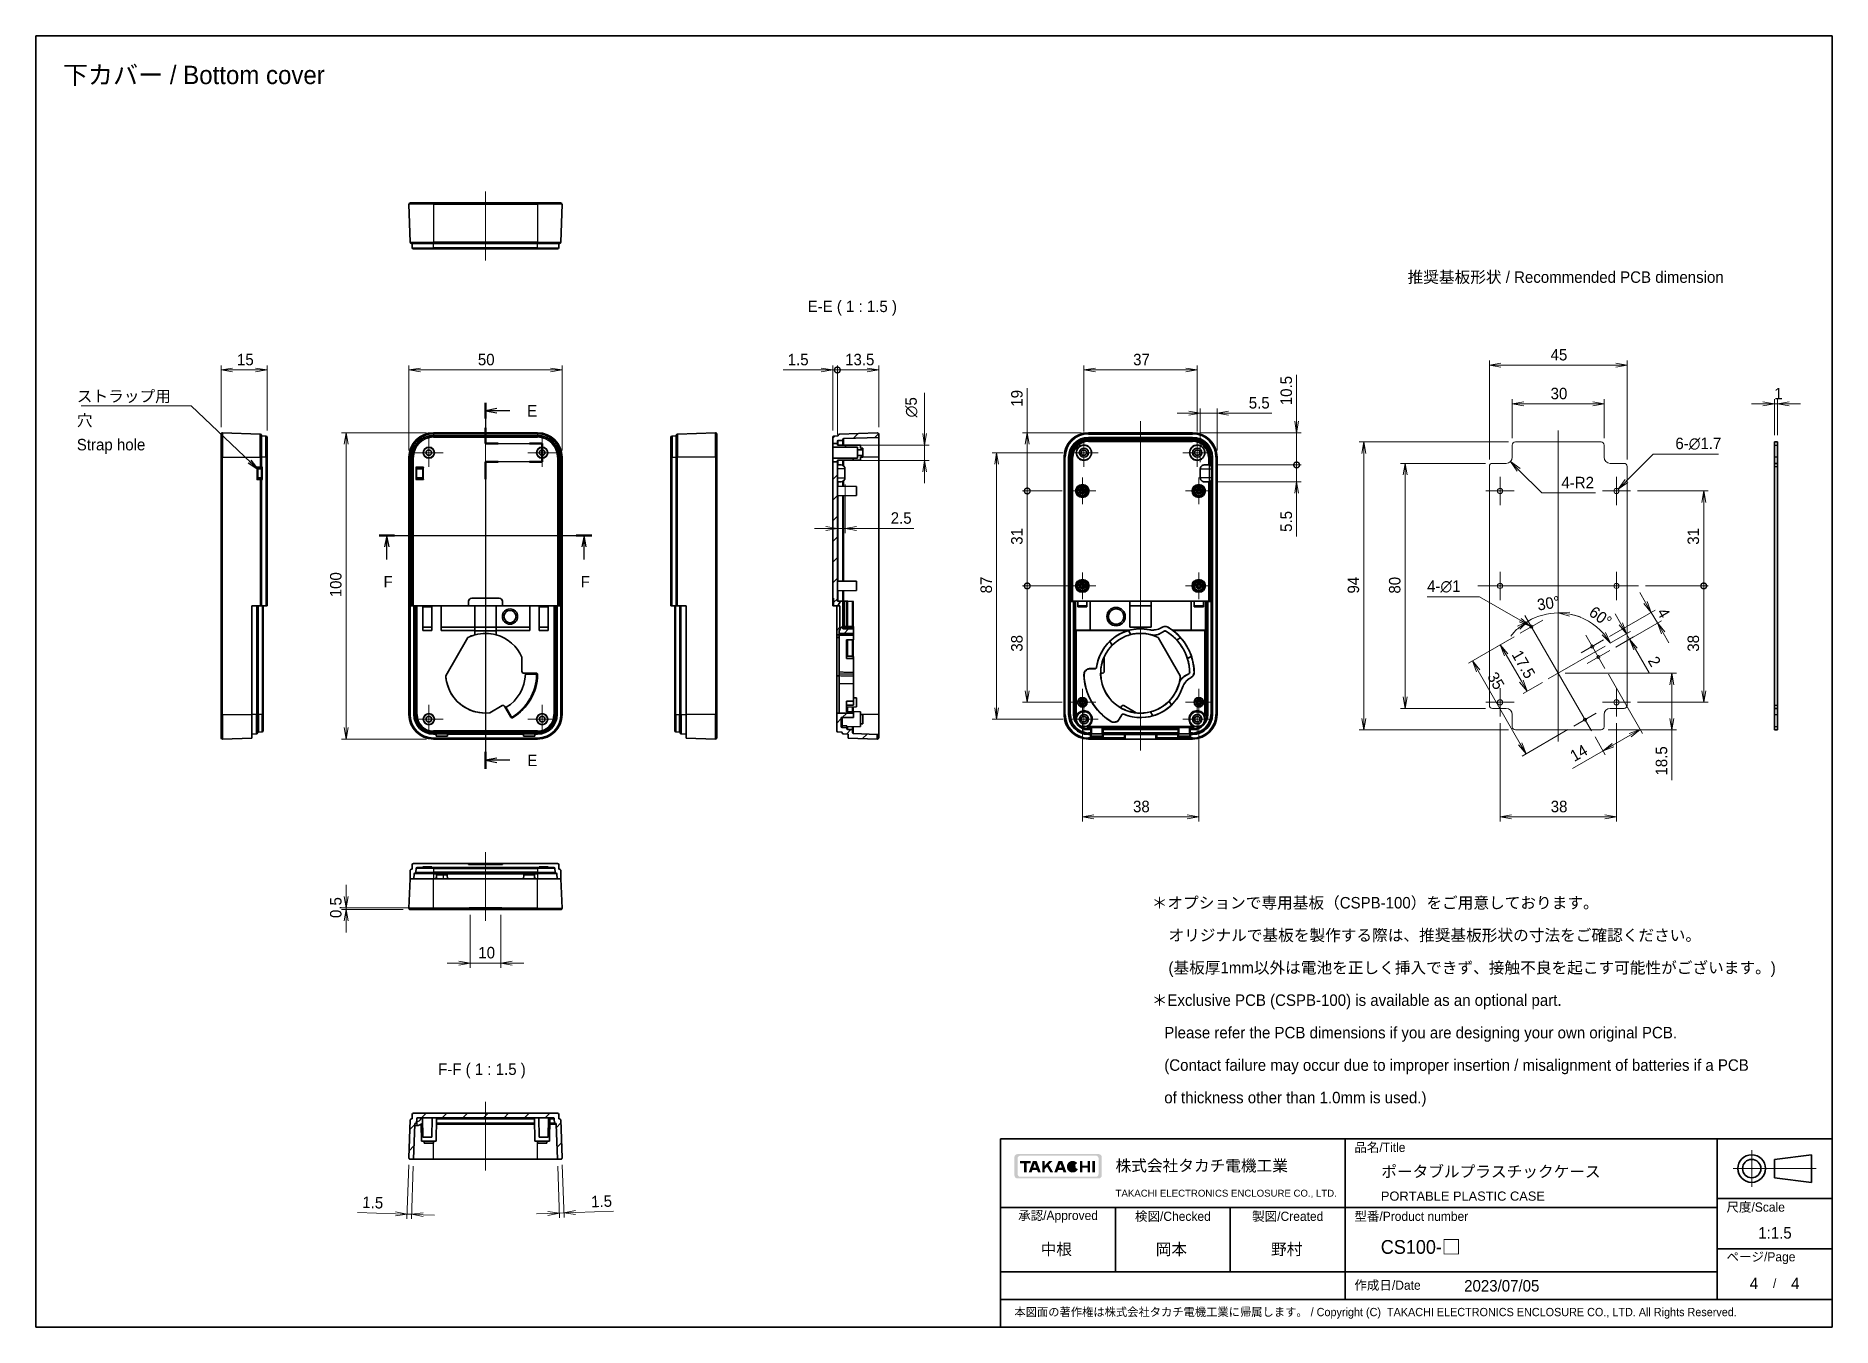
# Model space of a CAD drawing. Header units: millimetres. Extents: x 0 to 2180, y 0 to 422.
# Drawn here: x 1594 to 2180, y 0 to 422 of the extents above; entities that cross this region are included whole.
import ezdxf
from ezdxf.enums import TextEntityAlignment as Align

# ---------------------------------------------------------------- set-up
doc = ezdxf.new("R2010")
doc.units = ezdxf.units.MM
doc.header["$LTSCALE"] = 1.5
doc.layers.get('Defpoints').update_dxf_attribs({"lineweight": 25})
for name, color, linetype, lineweight in [('Border (ISO)', 7, 'Continuous', 35), ('Dimension (ISO)', 7, 'Continuous', 18), ('Dimension (ISO) @ 1', 7, 'Continuous', 18), ('Section Line (ISO)', 7, 'Continuous', 25), ('Symbol (ISO)', 7, 'Continuous', 18), ('Symbol (ISO) @ 1', 7, 'Continuous', 18), ('Title (ISO)', 7, 'Continuous', 35), ('Visible (ISO)', 7, 'Continuous', 35), ('Visible Narrow (ISO)', 7, 'Continuous', 25)]:
    doc.layers.add(name, color=color, linetype=linetype, lineweight=lineweight)
for name, color, linetype, lineweight, true_color in [('Center Mark (ISO)', 7, 'Continuous', 18, 0x80ffff), ('Centerline (ISO)', 7, 'Continuous', 18, 0x80ffff), ('Hatch (ISO)', 1, 'Continuous', 18, 0xff0000)]:
    doc.layers.add(name, color=color, linetype=linetype, lineweight=lineweight, true_color=true_color)
doc.styles.add('Note Text (TK)', font='MS PGothic.ttf')
doc.styles.add('文字スタイル40', font='MS PGothic.ttf')
doc.styles.add('文字スタイル67', font='arial.ttf')
doc.dimstyles.new('Default - Method 1b (TK)', dxfattribs={"dimscale": 1.5, "dimtxt": 2.5, "dimasz": 2.5, "dimexe": 1, "dimexo": 1.5, "dimgap": 1, "dimtad": 1, "dimrnd": 1e-08, "dimdsep": 46, "dimtxsty": 'Note Text (TK)', "dimblk": 'OPEN', "dimcen": 0.09, "dimdle": 5, "dimclrd": 100, "dimclre": 100, "dimclrt": 7, "dimadec": 1, "dimazin": 1, "dimtfac": 1, "dimtmove": 0, "dimatfit": 3, "dimldrblk": 'OPEN', "dimfxl": 0, "dimtolj": 1, "dimlwd": -1, "dimlwe": -1, "dimarcsym": 0})
doc.dimstyles.new('Default - Method 1b (TK)$7', dxfattribs={"dimscale": 1.5, "dimtxt": 2.5, "dimasz": 2.5, "dimexe": 1, "dimexo": 1.5, "dimgap": 1, "dimtad": 1, "dimrnd": 1e-08, "dimdsep": 46, "dimtxsty": 'Note Text (TK)', "dimblk": 'OPEN', "dimcen": 0.09, "dimdle": 5, "dimclrd": 256, "dimclre": 100, "dimclrt": 7, "dimadec": 1, "dimazin": 1, "dimtfac": 1, "dimtmove": 0, "dimatfit": 3, "dimldrblk": 'OPEN', "dimfxl": 0, "dimtolj": 1, "dimlwd": -1, "dimlwe": -1, "dimarcsym": 0})
pattern_1 = [(45, (1572.25, -12), (-3.367596, 3.367596), [])]

msp = doc.modelspace()

# ---------------------------------------------------------------- texts
at = {"layer": 'Symbol (ISO)', "color": 7, "style": 'Note Text (TK)'}
for s, insert, char_height, width, attachment_point, line_spacing_factor in [('\\fMS PGothic|b0|i0;{\\H6.0000;下カバー / Bottom cover}', (1602.8087, 408.4505), 6, 95.403507, 4, 1.5), ('\\fＭＳ Ｐゴシック|b0|i0;推奨基板形状 / Recommended PCB dimension', (2041.8907, 342.5506), 3.75, 111.447372, 4, 1.5), ('\\fＭＳ Ｐゴシック|b0|i0;ストラップ用穴\\P\\fＭＳ Ｐゴシック|b0|i0;Strap hole', (1607.3554, 305.7724), 3.75, 33.552632, 1, 1.265217), ('\\fＭＳ Ｐゴシック|b0|i0;＊オプションで専用基板（CSPB-100）をご用意しております。\\P\\fＭＳ Ｐゴシック|b0|i0;    オリジナルで基板を製作する際は、推奨基板形状の寸法をご確認ください。\\P\\fＭＳ Ｐゴシック|b0|i0;    (基板厚1mm以外は電池を正しく挿入できず、接触不良を起こす可能性がございます。)\\P\\fＭＳ Ｐゴシック|b0|i0;＊Exclusive PCB (CSPB-100) is available as an optional part.\\P\\fＭＳ Ｐゴシック|b0|i0;   Please refer the PCB dimensions if you are designing your own original PCB.\\P\\fＭＳ Ｐゴシック|b0|i0;   (Contact failure may occur due to improper insertion / misalignment of batteries if a PCB\\P\\fＭＳ Ｐゴシック|b0|i0;   of thickness other than 1.0mm is used.)', (1958.3551, 106.1639), 3.75, 214.934206, 4, 1.695652)]:
    msp.add_mtext(s, dxfattribs=dict(at, insert=insert, char_height=char_height, width=width, attachment_point=attachment_point, line_spacing_factor=line_spacing_factor))
at = {"layer": 'Symbol (ISO)', "color": 7, "char_height": 3.75, "attachment_point": 7, "style": 'Note Text (TK)'}
for s, insert in [('E-E ( 1 : 1.5 )', (1845.9846, 330.2221)), ('F-F ( 1 : 1.5 )', (1725.3299, 81.185))]:
    msp.add_mtext(s, dxfattribs=dict(at, insert=insert))

# ---------------------------------------------------------------- blocks, each defined once
blk = doc.blocks.new('図面枠 tk図枠')
at = {"layer": 'Border (ISO)'}
for p, q in [((14.5, 289), (405.5, 289)), ((14.5, 289), (14.5, 8)), ((405.5, 289), (405.5, 8)), ((14.5, 8), (405.5, 8))]:
    blk.add_line(p, q, dxfattribs=at)
blk = doc.blocks.new('表題欄 tk表題欄')
at = {"layer": 'Hatch (ISO)'}
h = blk.add_hatch(color=256, dxfattribs=at)
edge = h.paths.add_edge_path(flags=0)
edge.add_arc((95.44, 237.35), 0.596, 270, 360)
edge.add_line((96.04, 237.35), (96.04, 240.76))
edge.add_arc((95.44, 240.76), 0.596, 0, 90)
edge.add_line((95.44, 241.35), (79.01, 241.35))
edge.add_arc((79.01, 240.76), 0.596, 90, 180)
edge.add_line((78.41, 240.76), (78.41, 237.35))
edge.add_arc((79.01, 237.35), 0.596, 180, 270)
edge.add_line((79.01, 236.75), (95.44, 236.75))
edge = h.paths.add_edge_path()
edge.add_line((77.71, 241), (77.71, 237.1))
edge.add_arc((78.41, 237.1), 0.702, 180, 270)
edge.add_line((78.41, 236.4), (96.04, 236.4))
edge.add_arc((96.04, 237.1), 0.702, 270, 360)
edge.add_line((96.74, 237.1), (96.74, 241))
edge.add_arc((96.04, 241), 0.702, 0, 90)
edge.add_line((96.04, 241.71), (78.41, 241.71))
edge.add_arc((78.41, 241), 0.702, 90, 180)
for points in [[(78.94, 240.2), (78.94, 239.71), (79.79, 239.71), (79.79, 237.71), (80.38, 237.71), (80.38, 239.71), (81.23, 239.71), (81.23, 240.2)], [(85.55, 237.71), (84.81, 238.94), (84.29, 238.37), (84.29, 237.71), (83.77, 237.71), (83.77, 240.2), (84.29, 240.2), (84.29, 239.15), (85.26, 240.2), (85.98, 240.2), (85.19, 239.35), (86.17, 237.71)], [(91.96, 240.2), (91.96, 237.71), (92.48, 237.71), (92.48, 238.71), (93.64, 238.71), (93.64, 237.71), (94.16, 237.71), (94.16, 240.2), (93.64, 240.2), (93.64, 239.2), (92.48, 239.2), (92.48, 240.2)], [(94.71, 240.2), (94.71, 237.71), (95.23, 237.71), (95.23, 240.2)]]:
    blk.add_hatch(color=256, dxfattribs=at).paths.add_polyline_path(points)
h = blk.add_hatch(color=256, dxfattribs=at)
h.paths.add_polyline_path([(82.46, 238.76), (81.82, 238.76), (82.14, 239.63)], flags=0)
h.paths.add_polyline_path([(82.65, 238.24), (81.63, 238.24), (81.44, 237.71), (80.82, 237.71), (81.73, 240.2), (82.55, 240.2), (83.46, 237.71), (82.85, 237.71)])
h = blk.add_hatch(color=256, dxfattribs=at)
h.paths.add_polyline_path([(87.4, 238.76), (88.03, 238.76), (87.72, 239.63)], flags=0)
h.paths.add_polyline_path([(87.01, 237.71), (87.21, 238.24), (88.22, 238.24), (88.42, 237.71), (89.04, 237.71), (88.12, 240.2), (87.31, 240.2), (86.39, 237.71)])
h = blk.add_hatch(color=256, dxfattribs=at)
edge = h.paths.add_edge_path()
edge.add_arc((90.39, 238.95), 1.27, 38.5505, 336.582)
edge.add_line((91.56, 238.44), (91.04, 238.67))
edge.add_ellipse((90.39, 238.95), major_axis=(0, -0.8), ratio=0.867347, start_angle=124.651, end_angle=429.4109, ccw=False)
edge.add_line((90.96, 239.41), (91.39, 239.74))
at = {"layer": 'Title (ISO)'}
for p, q in [((74.71, 245.05), (255.71, 245.05)), ((74.71, 204.05), (74.71, 245.05)), ((149.71, 245.05), (149.71, 210.05)), ((230.71, 245.05), (230.71, 210.05)), ((255.71, 245.05), (255.71, 204.05)), ((243.21, 240.55), (251.21, 241.55)), ((243.21, 240.55), (243.21, 236.55)), ((251.21, 235.55), (251.21, 241.55)), ((243.21, 236.55), (251.21, 235.55)), ((230.71, 232.05), (255.71, 232.05)), ((74.71, 230.05), (230.71, 230.05)), ((99.71, 230.05), (99.71, 216.05)), ((124.71, 230.05), (124.71, 216.05)), ((230.71, 221.05), (255.71, 221.05)), ((74.71, 216.05), (230.71, 216.05)), ((255.71, 210.05), (74.71, 210.05)), ((74.71, 204.05), (255.71, 204.05))]:
    blk.add_line(p, q, dxfattribs=at)
at = {"layer": 'Title (ISO)', "color": 4, "linetype": 'Continuous', "lineweight": 18, "true_color": 0x00ffff}
for p, q in [((238.21, 242.55), (238.21, 234.55)), ((252.21, 238.55), (234.21, 238.55))]:
    blk.add_line(p, q, dxfattribs=at)
at = {"layer": 'Title (ISO)'}
for radius in [3, 2]:
    blk.add_circle((238.21, 238.55), radius, dxfattribs=at)
at = {"layer": 'Title (ISO)', "color": 1, "true_color": 0xff0000, "char_height": 2, "line_spacing_factor": 1.5, "style": 'Note Text (TK)'}
for s, insert, attachment_point in [('\\fＭＳ Ｐゴシック|b0|i0;{\\H2.0000;品名/Title}', (151.71, 243.05), 4), ('\\fＭＳ Ｐゴシック|b0|i0;{\\H2.0000;尺度/Scale}', (232.71, 230.05), 4), ('\\fＭＳ Ｐゴシック|b0|i0;{\\H2.0000;承認/Approved}', (87.21, 228.05), 5), ('\\fＭＳ Ｐゴシック|b0|i0;{\\H2.0000;検図/Checked}', (112.21, 228.05), 5), ('\\fＭＳ Ｐゴシック|b0|i0;{\\H2.0000;製図/Created}', (137.21, 228.05), 5), ('\\fＭＳ Ｐゴシック|b0|i0;{\\H2.0000;型番/Product number}', (151.71, 228.05), 4), ('\\fＭＳ Ｐゴシック|b0|i0;{\\H2.0000;ページ/Page}', (232.71, 219.05), 4), ('\\fＭＳ Ｐゴシック|b0|i0;{\\H2.0000;作成日/Date}', (151.71, 213.05), 4)]:
    blk.add_mtext(s, dxfattribs=dict(at, insert=insert, attachment_point=attachment_point))
at = {"layer": 'Title (ISO)', "color": 7, "line_spacing_factor": 1.5, "style": 'Note Text (TK)'}
for s, insert, char_height, attachment_point in [('株式会社タカチ電機工業', (99.74, 239.05), 2.5, 4), ('\\fArial|b0|i0;{\\H1.4986;TAKACHI ELECTRONICS ENCLOSURE CO., LTD.}', (99.74, 233.05), 1.4986, 4), ('\\fＭＳ Ｐゴシック|b0|i0;{\\H2.0000;/}', (243.21, 213.55), 2, 5), ('\\fMS PGothic|b0|i0;{\\H1.8000;本図面の著作権は株式会社タカチ電機工業に帰属します。 / Copyright (C)\xa0 TAKACHI ELECTRONICS ENCLOSURE CO., LTD. All Rights Reserved.}', (77.71, 207.05), 1.8, 4)]:
    blk.add_mtext(s, dxfattribs=dict(at, insert=insert, char_height=char_height, attachment_point=attachment_point))
at = {"layer": 'Title (ISO)', "color": 7}
for tag, p, height, style in [('<品名>_001', (157.58, 236.65), 2.5, 'Note Text (TK)'), ('<Title>_001', (157.49, 231.55), 2, '文字スタイル67'), ('<型番>_001', (157.47, 219.99), 3, '文字スタイル40'), ('<承認>_001', (83.43, 219.75), 2.5, 'Note Text (TK)'), ('<検図>_001', (108.48, 219.75), 2.5, 'Note Text (TK)'), ('<製図>_001', (133.58, 219.75), 2.5, 'Note Text (TK)'), ('<総ページ数>_001', (246.79, 212.3), 2.5, 'Note Text (TK)'), ('作成日_001', (175.62, 211.78), 2.5, 'Note Text (TK)'), ('<ページ_No.>_001', (237.95, 212.3), 2.5, 'Note Text (TK)')]:
    blk.add_attdef(tag, p, '', height=height, dxfattribs=dict(at, style=style))
at = {"layer": 'Title (ISO)', "color": 7, "style": 'Note Text (TK)'}
for tag, p in [('<尺度>', (243.21, 224.55)), ('<部品サイズ>', (112.21, 213.05))]:
    blk.add_attdef(tag, text='', height=2.5, dxfattribs=at).set_placement(p, align=Align.MIDDLE_CENTER)
blk = doc.blocks.new('2dTransSection4')
at = {"layer": 'Section Line (ISO)', "linetype": 'Continuous'}
for p, q in [((112.37, 209.16), (112.37, 200.3)), ((114.87, 207.94), (112.37, 207.44)), ((114.87, 207.44), (112.37, 207.44)), ((112.37, 207.44), (114.87, 206.94)), ((117.65, 207.44), (114.87, 207.44)), ((112.37, 200.3), (124.7, 200.3)), ((124.7, 200.3), (124.7, 196.28)), ((124.7, 196.28), (112.37, 196.28)), ((112.37, 196.28), (112.37, 129.49)), ((114.87, 131.85), (112.37, 131.35)), ((114.87, 131.35), (112.37, 131.35)), ((112.37, 131.35), (114.87, 130.85)), ((117.7, 131.35), (114.87, 131.35))]:
    blk.add_line(p, q, dxfattribs=at)
at = {"layer": 'Section Line (ISO)', "linetype": 'Continuous', "lineweight": 50}
for p, q in [((112.37, 209.16), (112.37, 205.73)), ((112.37, 203.73), (112.37, 200.3)), ((112.37, 200.3), (115.15, 200.3)), ((121.92, 200.3), (124.7, 200.3)), ((124.7, 200.3), (124.7, 196.28)), ((115.15, 196.28), (112.37, 196.28)), ((112.37, 196.28), (112.37, 192.55)), ((124.7, 196.28), (121.92, 196.28)), ((112.37, 133.22), (112.37, 129.49))]:
    blk.add_line(p, q, dxfattribs=at)
at = {"layer": 'Section Line (ISO)', "char_height": 2.5, "attachment_point": 7, "style": 'Note Text (TK)'}
for insert in [(121.43, 206.17), (121.48, 130.08)]:
    blk.add_mtext('E', dxfattribs=dict(at, insert=insert))
blk = doc.blocks.new('2dTransSection5')
at = {"layer": 'Section Line (ISO)', "linetype": 'Continuous'}
for p, q in [((89.2, 180.29), (135.49, 180.29)), ((90.89, 180.29), (90.39, 177.79)), ((90.89, 177.79), (90.89, 180.29)), ((91.39, 177.79), (90.89, 180.29)), ((133.81, 180.29), (133.31, 177.79)), ((133.81, 177.79), (133.81, 180.29)), ((134.31, 177.79), (133.81, 180.29)), ((90.89, 175.02), (90.89, 177.79)), ((133.81, 175.02), (133.81, 177.79))]:
    blk.add_line(p, q, dxfattribs=at)
at = {"layer": 'Section Line (ISO)', "linetype": 'Continuous', "lineweight": 50}
for p, q in [((89.2, 180.29), (92.57, 180.29)), ((132.13, 180.29), (135.49, 180.29))]:
    blk.add_line(p, q, dxfattribs=at)
at = {"layer": 'Section Line (ISO)', "char_height": 2.5, "attachment_point": 7, "style": 'Note Text (TK)'}
for insert in [(90.18, 168.97), (133.1, 168.97)]:
    blk.add_mtext('F', dxfattribs=dict(at, insert=insert))
blk = doc.blocks.new('_Open')
at = {"color": 0, "linetype": 'ByBlock', "lineweight": -2}
for p, q in [((-1, 0.17), (0, 0)), ((-1, -0.17), (0, 0)), ((0, 0), (-1, 0))]:
    blk.add_line(p, q, dxfattribs=at)
blk = doc.blocks.new('*D220')
at = {"layer": 'Defpoints', "color": 0, "transparency": 16777216}
for p in [(1765.79, 312.45), (1715.82, 283.95), (1765.79, 283.95)]:
    blk.add_point(p, dxfattribs=at)
at = {"layer": 'Dimension (ISO)', "color": 100, "transparency": 16777216}
for p, q in [((1715.82, 286.2), (1715.82, 313.95)), ((1719.57, 312.45), (1762.04, 312.45)), ((1765.79, 286.2), (1765.79, 313.95))]:
    blk.add_line(p, q, dxfattribs=at)
at = {"layer": 'Dimension (ISO)', "color": 100, "transparency": 16777216, "xscale": 3.75, "yscale": 3.75, "zscale": 3.75, "rotation": 180}
blk.add_blockref('_Open', (1715.82, 312.45), dxfattribs=at)
at = {"layer": 'Dimension (ISO)', "color": 100, "transparency": 16777216, "xscale": 3.75, "yscale": 3.75, "zscale": 3.75}
blk.add_blockref('_Open', (1765.79, 312.45), dxfattribs=at)
at = {"layer": 'Dimension (ISO)', "color": 7, "transparency": 16777216, "insert": (1738.31, 315.83), "char_height": 3.75, "attachment_point": 4, "style": 'Note Text (TK)'}
blk.add_mtext('\\A1;50', dxfattribs=at)
blk = doc.blocks.new('*D221')
at = {"layer": 'Defpoints', "color": 0, "transparency": 16777216}
for p in [(1723.8, 291.94), (1695.3, 191.97), (1723.8, 191.97)]:
    blk.add_point(p, dxfattribs=at)
at = {"layer": 'Dimension (ISO)', "color": 100, "transparency": 16777216}
for p, q in [((1721.55, 291.94), (1693.8, 291.94)), ((1695.3, 288.19), (1695.3, 195.72)), ((1721.55, 191.97), (1693.8, 191.97))]:
    blk.add_line(p, q, dxfattribs=at)
at = {"layer": 'Dimension (ISO)', "color": 100, "transparency": 16777216, "xscale": 3.75, "yscale": 3.75, "zscale": 3.75}
for p, rotation in [((1695.3, 291.94), 90), ((1695.3, 191.97), 270)]:
    blk.add_blockref('_Open', p, dxfattribs=dict(at, rotation=rotation))
at = {"layer": 'Dimension (ISO)', "color": 7, "transparency": 16777216, "insert": (1691.93, 238.25), "char_height": 3.75, "attachment_point": 4, "rotation": 90, "style": 'Note Text (TK)'}
blk.add_mtext('\\A1;100', dxfattribs=at)
blk = doc.blocks.new('*D183')
at = {"layer": 'Defpoints', "color": 0, "transparency": 16777216}
for p in [(1669.46, 312.45), (1654.46, 291.54), (1669.46, 290.47)]:
    blk.add_point(p, dxfattribs=at)
at = {"layer": 'Dimension (ISO)', "color": 100, "transparency": 16777216}
for p, q in [((1654.46, 293.79), (1654.46, 313.95)), ((1658.21, 312.45), (1665.71, 312.45)), ((1669.46, 292.72), (1669.46, 313.95))]:
    blk.add_line(p, q, dxfattribs=at)
at = {"layer": 'Dimension (ISO)', "color": 100, "transparency": 16777216, "xscale": 3.75, "yscale": 3.75, "zscale": 3.75, "rotation": 180}
blk.add_blockref('_Open', (1654.46, 312.45), dxfattribs=at)
at = {"layer": 'Dimension (ISO)', "color": 100, "transparency": 16777216, "xscale": 3.75, "yscale": 3.75, "zscale": 3.75}
blk.add_blockref('_Open', (1669.46, 312.45), dxfattribs=at)
at = {"layer": 'Dimension (ISO)', "color": 7, "transparency": 16777216, "insert": (1659.66, 315.83), "char_height": 3.75, "attachment_point": 4, "style": 'Note Text (TK)'}
blk.add_mtext('\\A1;15', dxfattribs=at)
blk = doc.blocks.new('*D184')
at = {"layer": 'Defpoints', "color": 0, "transparency": 16777216}
for p in [(1715.82, 55.22), (1717.3, 54.81), (1715.18, 36.87)]:
    blk.add_point(p, dxfattribs=at)
at = {"layer": 'Dimension (ISO)', "color": 100, "transparency": 16777216}
for p, q in [((1715.74, 52.98), (1715.12, 35.38)), ((1717.22, 52.56), (1716.62, 35.32)), ((1711.43, 37.01), (1698.97, 37.44)), ((1716.67, 36.82), (1715.18, 36.87)), ((1720.42, 36.69), (1724.17, 36.56))]:
    blk.add_line(p, q, dxfattribs=at)
at = {"layer": 'Dimension (ISO)', "color": 100, "transparency": 16777216, "xscale": 3.75, "yscale": 3.75, "zscale": 3.75}
for p, rotation in [((1715.18, 36.87), 358.0000000000002), ((1716.67, 36.82), 178.0000000000002)]:
    blk.add_blockref('_Open', p, dxfattribs=dict(at, rotation=rotation))
at = {"layer": 'Dimension (ISO)', "color": 7, "transparency": 16777216, "insert": (1700.59, 40.76), "char_height": 3.75, "attachment_point": 4, "rotation": 358, "style": 'Note Text (TK)'}
blk.add_mtext('\\A1;1.5', dxfattribs=at)
blk = doc.blocks.new('*D185')
at = {"layer": 'Defpoints', "color": 0, "transparency": 16777216}
for p in [(1764.3, 54.81), (1765.79, 55.22), (1766.42, 37.24)]:
    blk.add_point(p, dxfattribs=at)
at = {"layer": 'Dimension (ISO)', "color": 100, "transparency": 16777216}
for p, q in [((1765.87, 52.98), (1766.47, 35.74)), ((1764.38, 52.56), (1764.97, 35.68)), ((1761.17, 37.05), (1757.42, 36.92)), ((1764.92, 37.18), (1766.42, 37.24)), ((1770.16, 37.37), (1782.62, 37.8))]:
    blk.add_line(p, q, dxfattribs=at)
at = {"layer": 'Dimension (ISO)', "color": 100, "transparency": 16777216, "xscale": 3.75, "yscale": 3.75, "zscale": 3.75}
for p, rotation in [((1764.92, 37.18), 1.999999999999833), ((1766.42, 37.24), 181.9999999999998)]:
    blk.add_blockref('_Open', p, dxfattribs=dict(at, rotation=rotation))
at = {"layer": 'Dimension (ISO)', "color": 7, "transparency": 16777216, "insert": (1775.29, 40.92), "char_height": 3.75, "attachment_point": 4, "rotation": 2, "style": 'Note Text (TK)'}
blk.add_mtext('\\A1;1.5', dxfattribs=at)
blk = doc.blocks.new('_DotSmall')
at = {"color": 0, "linetype": 'ByBlock', "const_width": 0.5}
blk.add_lwpolyline([(-0.0625, 0, 1), (0.0625, 0, 1)], format="xyb", close=True, dxfattribs=at)
blk = doc.blocks.new('*D186')
at = {"layer": 'Defpoints', "color": 0, "transparency": 16777216}
for p in [(1855.69, 312.45), (1854.19, 290.47), (1855.69, 289.11)]:
    blk.add_point(p, dxfattribs=at)
at = {"layer": 'Dimension (ISO)', "color": 100, "transparency": 16777216}
for p, q in [((1850.44, 312.45), (1837.98, 312.45)), ((1854.19, 292.72), (1854.19, 313.95)), ((1855.69, 312.45), (1854.19, 312.45)), ((1855.69, 291.36), (1855.69, 313.95)), ((1855.69, 312.45), (1863.19, 312.45))]:
    blk.add_line(p, q, dxfattribs=at)
at = {"layer": 'Dimension (ISO)', "color": 100, "transparency": 16777216, "xscale": 3.75, "yscale": 3.75, "zscale": 3.75}
blk.add_blockref('_Open', (1854.19, 312.45), dxfattribs=at)
at = {"layer": 'Dimension (ISO)', "color": 100, "transparency": 16777216, "xscale": 3.75, "yscale": 3.75, "zscale": 3.75, "rotation": 180}
blk.add_blockref('_DotSmall', (1855.69, 312.45), dxfattribs=at)
at = {"layer": 'Dimension (ISO)', "color": 7, "transparency": 16777216, "insert": (1839.48, 315.83), "char_height": 3.75, "attachment_point": 4, "style": 'Note Text (TK)'}
blk.add_mtext('\\A1;1.5', dxfattribs=at)
blk = doc.blocks.new('*D187')
at = {"layer": 'Defpoints', "color": 0, "transparency": 16777216}
for p in [(1869.19, 312.45), (1855.69, 289.11), (1869.19, 291.54)]:
    blk.add_point(p, dxfattribs=at)
at = {"layer": 'Dimension (ISO)', "color": 100, "transparency": 16777216}
for p, q in [((1855.69, 291.36), (1855.69, 313.95)), ((1855.69, 312.45), (1865.44, 312.45)), ((1869.19, 293.79), (1869.19, 313.95))]:
    blk.add_line(p, q, dxfattribs=at)
at = {"layer": 'Dimension (ISO)', "color": 100, "transparency": 16777216, "xscale": 3.75, "yscale": 3.75, "zscale": 3.75, "rotation": 180}
blk.add_blockref('_DotSmall', (1855.69, 312.45), dxfattribs=at)
at = {"layer": 'Dimension (ISO)', "color": 100, "transparency": 16777216, "xscale": 3.75, "yscale": 3.75, "zscale": 3.75}
blk.add_blockref('_Open', (1869.19, 312.45), dxfattribs=at)
at = {"layer": 'Dimension (ISO)', "color": 7, "transparency": 16777216, "insert": (1858.23, 315.83), "char_height": 3.75, "attachment_point": 4, "style": 'Note Text (TK)'}
blk.add_mtext('\\A1;13.5', dxfattribs=at)
blk = doc.blocks.new('*D188')
at = {"layer": 'Defpoints', "color": 0, "transparency": 16777216}
for p in [(1858.19, 277.26), (1855.69, 260.72), (1858.19, 260.72)]:
    blk.add_point(p, dxfattribs=at)
at = {"layer": 'Dimension (ISO)', "color": 100, "transparency": 16777216}
for p, q in [((1858.19, 275.01), (1858.19, 259.22)), ((1851.94, 260.72), (1848.19, 260.72)), ((1855.69, 260.72), (1858.19, 260.72)), ((1861.94, 260.72), (1880.63, 260.72))]:
    blk.add_line(p, q, dxfattribs=at)
at = {"layer": 'Dimension (ISO)', "color": 100, "transparency": 16777216, "xscale": 3.75, "yscale": 3.75, "zscale": 3.75}
blk.add_blockref('_Open', (1855.69, 260.72), dxfattribs=at)
at = {"layer": 'Dimension (ISO)', "color": 100, "transparency": 16777216, "xscale": 3.75, "yscale": 3.75, "zscale": 3.75, "rotation": 180}
blk.add_blockref('_Open', (1858.19, 260.72), dxfattribs=at)
at = {"layer": 'Dimension (ISO)', "color": 7, "transparency": 16777216, "insert": (1873.12, 264.1), "char_height": 3.75, "attachment_point": 4, "style": 'Note Text (TK)'}
blk.add_mtext('\\A1;2.5', dxfattribs=at)
blk = doc.blocks.new('*D189')
at = {"layer": 'Defpoints', "color": 0, "transparency": 16777216}
for p in [(1855.69, 287.95), (1884.19, 287.95), (1855.69, 282.95)]:
    blk.add_point(p, dxfattribs=at)
at = {"layer": 'Dimension (ISO)', "color": 100, "transparency": 16777216}
for p, q in [((1884.19, 291.7), (1884.19, 304.95)), ((1857.94, 287.95), (1885.69, 287.95)), ((1884.19, 282.95), (1884.19, 287.95)), ((1857.94, 282.95), (1885.69, 282.95)), ((1884.19, 279.2), (1884.19, 275.45))]:
    blk.add_line(p, q, dxfattribs=at)
at = {"layer": 'Dimension (ISO)', "color": 100, "transparency": 16777216, "xscale": 3.75, "yscale": 3.75, "zscale": 3.75}
for p, rotation in [((1884.19, 287.95), 270), ((1884.19, 282.95), 90)]:
    blk.add_blockref('_Open', p, dxfattribs=dict(at, rotation=rotation))
at = {"layer": 'Dimension (ISO)', "color": 7, "transparency": 16777216, "insert": (1879.87, 296.95), "char_height": 3.75, "attachment_point": 4, "rotation": 90, "style": 'Note Text (TK)'}
blk.add_mtext('\\A1;\\fAIGDT|b0|i0;n\\fＭＳ Ｐゴシック|b0|i0;5', dxfattribs=at)
blk = doc.blocks.new('*D190')
at = {"layer": 'Defpoints', "color": 0, "transparency": 16777216}
for p in [(1973.2, 312.45), (1936.2, 290.1), (1973.2, 290.1)]:
    blk.add_point(p, dxfattribs=at)
at = {"layer": 'Dimension (ISO)', "color": 100, "transparency": 16777216}
for p, q in [((1936.2, 292.35), (1936.2, 313.95)), ((1939.95, 312.45), (1969.45, 312.45)), ((1973.2, 292.35), (1973.2, 313.95))]:
    blk.add_line(p, q, dxfattribs=at)
at = {"layer": 'Dimension (ISO)', "color": 100, "transparency": 16777216, "xscale": 3.75, "yscale": 3.75, "zscale": 3.75, "rotation": 180}
blk.add_blockref('_Open', (1936.2, 312.45), dxfattribs=at)
at = {"layer": 'Dimension (ISO)', "color": 100, "transparency": 16777216, "xscale": 3.75, "yscale": 3.75, "zscale": 3.75}
blk.add_blockref('_Open', (1973.2, 312.45), dxfattribs=at)
at = {"layer": 'Dimension (ISO)', "color": 7, "transparency": 16777216, "insert": (1952.28, 315.83), "char_height": 3.75, "attachment_point": 4, "style": 'Note Text (TK)'}
blk.add_mtext('\\A1;37', dxfattribs=at)
blk = doc.blocks.new('*D191')
at = {"layer": 'Defpoints', "color": 0, "transparency": 16777216}
for p in [(1931.55, 285.45), (1907.7, 198.45), (1931.55, 198.45)]:
    blk.add_point(p, dxfattribs=at)
at = {"layer": 'Dimension (ISO)', "color": 100, "transparency": 16777216}
for p, q in [((1929.3, 285.45), (1906.2, 285.45)), ((1907.7, 281.7), (1907.7, 202.2)), ((1929.3, 198.45), (1906.2, 198.45))]:
    blk.add_line(p, q, dxfattribs=at)
at = {"layer": 'Dimension (ISO)', "color": 100, "transparency": 16777216, "xscale": 3.75, "yscale": 3.75, "zscale": 3.75}
for p, rotation in [((1907.7, 285.45), 90), ((1907.7, 198.45), 270)]:
    blk.add_blockref('_Open', p, dxfattribs=dict(at, rotation=rotation))
at = {"layer": 'Dimension (ISO)', "color": 7, "transparency": 16777216, "insert": (1904.33, 239.52), "char_height": 3.75, "attachment_point": 4, "rotation": 90, "style": 'Note Text (TK)'}
blk.add_mtext('\\A1;87', dxfattribs=at)
blk = doc.blocks.new('*D192')
at = {"layer": 'Defpoints', "color": 0, "transparency": 16777216}
for p in [(1979.69, 298.33), (1979.69, 283.95), (1974.2, 280.15)]:
    blk.add_point(p, dxfattribs=at)
at = {"layer": 'Dimension (ISO)', "color": 100, "transparency": 16777216}
for p, q in [((1974.2, 282.4), (1974.2, 299.83)), ((1979.69, 286.2), (1979.69, 299.83)), ((1970.45, 298.33), (1966.7, 298.33)), ((1974.2, 298.33), (1979.69, 298.33)), ((1983.44, 298.33), (1997.55, 298.33))]:
    blk.add_line(p, q, dxfattribs=at)
at = {"layer": 'Dimension (ISO)', "color": 100, "transparency": 16777216, "xscale": 3.75, "yscale": 3.75, "zscale": 3.75}
blk.add_blockref('_Open', (1974.2, 298.33), dxfattribs=at)
at = {"layer": 'Dimension (ISO)', "color": 100, "transparency": 16777216, "xscale": 3.75, "yscale": 3.75, "zscale": 3.75, "rotation": 180}
blk.add_blockref('_Open', (1979.69, 298.33), dxfattribs=at)
at = {"layer": 'Dimension (ISO)', "color": 7, "transparency": 16777216, "insert": (1990.04, 301.71), "char_height": 3.75, "attachment_point": 4, "style": 'Note Text (TK)'}
blk.add_mtext('\\A1;5.5', dxfattribs=at)
blk = doc.blocks.new('*D193')
at = {"layer": 'Defpoints', "color": 0, "transparency": 16777216}
for p in [(1977.16, 281.45), (1977.16, 275.96), (2005.66, 281.45)]:
    blk.add_point(p, dxfattribs=at)
at = {"layer": 'Dimension (ISO)', "color": 100, "transparency": 16777216}
for p, q in [((2005.66, 281.45), (2005.66, 288.95)), ((1979.41, 281.45), (2007.16, 281.45)), ((1979.41, 275.96), (2007.16, 275.96)), ((2005.66, 281.45), (2005.66, 275.96)), ((2005.66, 272.21), (2005.66, 258.09))]:
    blk.add_line(p, q, dxfattribs=at)
at = {"layer": 'Dimension (ISO)', "color": 100, "transparency": 16777216, "xscale": 3.75, "yscale": 3.75, "zscale": 3.75}
for name, p, rotation in [('_DotSmall', (2005.66, 281.45), 270), ('_Open', (2005.66, 275.96), 90)]:
    blk.add_blockref(name, p, dxfattribs=dict(at, rotation=rotation))
at = {"layer": 'Dimension (ISO)', "color": 7, "transparency": 16777216, "insert": (2002.29, 259.59), "char_height": 3.75, "attachment_point": 4, "rotation": 90, "style": 'Note Text (TK)'}
blk.add_mtext('\\A1;5.5', dxfattribs=at)
blk = doc.blocks.new('*D194')
at = {"layer": 'Defpoints', "color": 0, "transparency": 16777216}
for p in [(1971.7, 291.94), (2005.66, 291.94), (1977.16, 281.45)]:
    blk.add_point(p, dxfattribs=at)
at = {"layer": 'Dimension (ISO)', "color": 100, "transparency": 16777216}
for p, q in [((2005.66, 295.69), (2005.66, 310.88)), ((1973.95, 291.94), (2007.16, 291.94)), ((2005.66, 281.45), (2005.66, 291.94)), ((1979.41, 281.45), (2007.16, 281.45)), ((2005.66, 281.45), (2005.66, 277.7))]:
    blk.add_line(p, q, dxfattribs=at)
at = {"layer": 'Dimension (ISO)', "color": 100, "transparency": 16777216, "xscale": 3.75, "yscale": 3.75, "zscale": 3.75}
for name, p, rotation in [('_Open', (2005.66, 291.94), 270), ('_DotSmall', (2005.66, 281.45), 90)]:
    blk.add_blockref(name, p, dxfattribs=dict(at, rotation=rotation))
at = {"layer": 'Dimension (ISO)', "color": 7, "transparency": 16777216, "insert": (2002.29, 300.94), "char_height": 3.75, "attachment_point": 4, "rotation": 90, "style": 'Note Text (TK)'}
blk.add_mtext('\\A1;10.5', dxfattribs=at)
blk = doc.blocks.new('*D195')
at = {"layer": 'Defpoints', "color": 0, "transparency": 16777216}
for p in [(2106.09, 301.37), (2076.09, 287.95), (2106.09, 287.95)]:
    blk.add_point(p, dxfattribs=at)
at = {"layer": 'Dimension (ISO)', "color": 100, "transparency": 16777216}
for p, q in [((2076.09, 290.2), (2076.09, 302.87)), ((2079.84, 301.37), (2102.34, 301.37)), ((2106.09, 290.2), (2106.09, 302.87))]:
    blk.add_line(p, q, dxfattribs=at)
at = {"layer": 'Dimension (ISO)', "color": 100, "transparency": 16777216, "xscale": 3.75, "yscale": 3.75, "zscale": 3.75, "rotation": 180}
blk.add_blockref('_Open', (2076.09, 301.37), dxfattribs=at)
at = {"layer": 'Dimension (ISO)', "color": 100, "transparency": 16777216, "xscale": 3.75, "yscale": 3.75, "zscale": 3.75}
blk.add_blockref('_Open', (2106.09, 301.37), dxfattribs=at)
at = {"layer": 'Dimension (ISO)', "color": 7, "transparency": 16777216, "insert": (2088.59, 304.74), "char_height": 3.75, "attachment_point": 4, "style": 'Note Text (TK)'}
blk.add_mtext('\\A1;30', dxfattribs=at)
blk = doc.blocks.new('*D196')
at = {"layer": 'Defpoints', "color": 0, "transparency": 16777216}
for p in [(2113.59, 314.05), (2068.59, 280.95), (2113.59, 280.95)]:
    blk.add_point(p, dxfattribs=at)
at = {"layer": 'Dimension (ISO)', "color": 100, "transparency": 16777216}
for p, q in [((2068.59, 283.2), (2068.59, 315.55)), ((2072.34, 314.05), (2109.84, 314.05)), ((2113.59, 283.2), (2113.59, 315.55))]:
    blk.add_line(p, q, dxfattribs=at)
at = {"layer": 'Dimension (ISO)', "color": 100, "transparency": 16777216, "xscale": 3.75, "yscale": 3.75, "zscale": 3.75, "rotation": 180}
blk.add_blockref('_Open', (2068.59, 314.05), dxfattribs=at)
at = {"layer": 'Dimension (ISO)', "color": 100, "transparency": 16777216, "xscale": 3.75, "yscale": 3.75, "zscale": 3.75}
blk.add_blockref('_Open', (2113.59, 314.05), dxfattribs=at)
at = {"layer": 'Dimension (ISO)', "color": 7, "transparency": 16777216, "insert": (2088.59, 317.42), "char_height": 3.75, "attachment_point": 4, "style": 'Note Text (TK)'}
blk.add_mtext('\\A1;45', dxfattribs=at)
blk = doc.blocks.new('*D197')
at = {"layer": 'Defpoints', "color": 0, "transparency": 16777216}
for p in [(2109.49, 272.35), (2110.69, 273.55)]:
    blk.add_point(p, dxfattribs=at)
at = {"layer": 'Dimension (ISO)', "color": 100, "transparency": 16777216}
for p, q in [((2122.11, 284.97), (2113.34, 276.21)), ((2143.45, 284.97), (2122.11, 284.97)), ((2109.95, 272.95), (2110.22, 272.95)), ((2110.09, 272.82), (2110.09, 273.09))]:
    blk.add_line(p, q, dxfattribs=at)
at = {"layer": 'Dimension (ISO)', "color": 100, "transparency": 16777216, "xscale": 3.75, "yscale": 3.75, "zscale": 3.75, "rotation": 225.0000000000109}
blk.add_blockref('_Open', (2110.69, 273.55), dxfattribs=at)
at = {"layer": 'Dimension (ISO)', "color": 7, "transparency": 16777216, "insert": (2129.34, 288.35), "char_height": 3.75, "attachment_point": 4, "style": 'Note Text (TK)'}
blk.add_mtext('\\A1;\\fＭＳ Ｐゴシック|b0|i0;6-∅1.7', dxfattribs=at)
blk = doc.blocks.new('*D198')
at = {"layer": 'Defpoints', "color": 0, "transparency": 16777216}
for p in [(2074.09, 283.95), (2075.5, 282.54)]:
    blk.add_point(p, dxfattribs=at)
at = {"layer": 'Dimension (ISO)', "color": 100, "transparency": 16777216}
for p, q in [((2085.72, 272.32), (2078.15, 279.89)), ((2103.24, 272.32), (2085.72, 272.32))]:
    blk.add_line(p, q, dxfattribs=at)
at = {"layer": 'Dimension (ISO)', "color": 100, "transparency": 16777216, "xscale": 3.75, "yscale": 3.75, "zscale": 3.75, "rotation": 135.0000000000023}
blk.add_blockref('_Open', (2075.5, 282.54), dxfattribs=at)
at = {"layer": 'Dimension (ISO)', "color": 7, "transparency": 16777216, "insert": (2092.12, 275.7), "char_height": 3.75, "attachment_point": 4, "style": 'Note Text (TK)'}
blk.add_mtext('\\A1;\\fＭＳ Ｐゴシック|b0|i0;4-R2', dxfattribs=at)
blk = doc.blocks.new('*D199')
at = {"layer": 'Defpoints', "color": 0, "transparency": 16777216}
for p in [(2114.39, 224.6), (2106.46, 222.33), (2107.89, 220.85)]:
    blk.add_point(p, dxfattribs=at)
at = {"layer": 'Dimension (ISO)', "color": 100, "transparency": 16777216}
for p, q in [((2111.51, 229.58), (2109.64, 232.82)), ((2108.41, 223.45), (2114.69, 227.08)), ((2109.84, 221.97), (2115.69, 225.35)), ((2113.39, 226.33), (2114.39, 224.6)), ((2116.26, 221.35), (2120.72, 213.62))]:
    blk.add_line(p, q, dxfattribs=at)
at = {"layer": 'Dimension (ISO)', "color": 100, "transparency": 16777216, "xscale": 3.75, "yscale": 3.75, "zscale": 3.75}
for p, rotation in [((2113.39, 226.33), 299.9999999999999), ((2114.39, 224.6), 120)]:
    blk.add_blockref('_Open', p, dxfattribs=dict(at, rotation=rotation))
at = {"layer": 'Dimension (ISO)', "color": 7, "transparency": 16777216, "insert": (2121.81, 218.49), "char_height": 3.75, "attachment_point": 4, "rotation": 300, "style": 'Note Text (TK)'}
blk.add_mtext('\\A1;2', dxfattribs=at)
blk = doc.blocks.new('*D200')
at = {"layer": 'Defpoints', "color": 0, "transparency": 16777216}
for p in [(2123.48, 229.85), (2105.89, 224.31), (2107.89, 220.85)]:
    blk.add_point(p, dxfattribs=at)
at = {"layer": 'Dimension (ISO)', "color": 100, "transparency": 16777216}
for p, q in [((2119.6, 236.56), (2117.73, 239.81)), ((2107.84, 225.44), (2122.78, 234.06)), ((2109.84, 221.97), (2124.78, 230.6)), ((2121.48, 233.31), (2123.48, 229.85)), ((2125.35, 226.6), (2127.23, 223.35))]:
    blk.add_line(p, q, dxfattribs=at)
at = {"layer": 'Dimension (ISO)', "color": 100, "transparency": 16777216, "xscale": 3.75, "yscale": 3.75, "zscale": 3.75}
for p, rotation in [((2121.48, 233.31), 299.9999999999998), ((2123.48, 229.85), 119.9999999999999)]:
    blk.add_blockref('_Open', p, dxfattribs=dict(at, rotation=rotation))
at = {"layer": 'Dimension (ISO)', "color": 7, "transparency": 16777216, "insert": (2124.81, 234.29), "char_height": 3.75, "attachment_point": 4, "rotation": 300, "style": 'Note Text (TK)'}
blk.add_mtext('\\A1;4', dxfattribs=at)
blk = doc.blocks.new('*D201')
at = {"layer": 'Defpoints', "color": 0, "transparency": 16777216}
for p in [(2117.34, 241.95), (2138.59, 241.95), (2114.69, 203.95)]:
    blk.add_point(p, dxfattribs=at)
at = {"layer": 'Dimension (ISO)', "color": 100, "transparency": 16777216}
for p, q in [((2119.59, 241.95), (2140.09, 241.95)), ((2138.59, 207.7), (2138.59, 241.95)), ((2116.94, 203.95), (2140.09, 203.95))]:
    blk.add_line(p, q, dxfattribs=at)
at = {"layer": 'Dimension (ISO)', "color": 100, "transparency": 16777216, "xscale": 3.75, "yscale": 3.75, "zscale": 3.75}
for name, p, rotation in [('_DotSmall', (2138.59, 241.95), 90), ('_Open', (2138.59, 203.95), 270)]:
    blk.add_blockref(name, p, dxfattribs=dict(at, rotation=rotation))
at = {"layer": 'Dimension (ISO)', "color": 7, "transparency": 16777216, "insert": (2135.21, 220.48), "char_height": 3.75, "attachment_point": 4, "rotation": 90, "style": 'Note Text (TK)'}
blk.add_mtext('\\A1;38', dxfattribs=at)
blk = doc.blocks.new('*D202')
at = {"layer": 'Defpoints', "color": 0, "transparency": 16777216}
for p in [(2114.69, 272.95), (2138.59, 272.95), (2117.34, 241.95)]:
    blk.add_point(p, dxfattribs=at)
at = {"layer": 'Dimension (ISO)', "color": 100, "transparency": 16777216}
for p, q in [((2116.94, 272.95), (2140.09, 272.95)), ((2138.59, 241.95), (2138.59, 269.2)), ((2119.59, 241.95), (2140.09, 241.95))]:
    blk.add_line(p, q, dxfattribs=at)
at = {"layer": 'Dimension (ISO)', "color": 100, "transparency": 16777216, "xscale": 3.75, "yscale": 3.75, "zscale": 3.75}
for name, p, rotation in [('_Open', (2138.59, 272.95), 90), ('_DotSmall', (2138.59, 241.95), 270)]:
    blk.add_blockref(name, p, dxfattribs=dict(at, rotation=rotation))
at = {"layer": 'Dimension (ISO)', "color": 7, "transparency": 16777216, "insert": (2135.21, 255.39), "char_height": 3.75, "attachment_point": 4, "rotation": 90, "style": 'Note Text (TK)'}
blk.add_mtext('\\A1;31', dxfattribs=at)
blk = doc.blocks.new('*D203')
at = {"layer": 'Defpoints', "color": 0, "transparency": 16777216}
for p in [(2078.66, 226.48), (2072.16, 222.73), (2087.84, 211.58)]:
    blk.add_point(p, dxfattribs=at)
at = {"layer": 'Dimension (ISO)', "color": 100, "transparency": 16777216}
for p, q in [((2076.71, 225.36), (2070.86, 221.98)), ((2079.04, 210.83), (2074.04, 219.49)), ((2085.89, 210.45), (2079.61, 206.83))]:
    blk.add_line(p, q, dxfattribs=at)
at = {"layer": 'Dimension (ISO)', "color": 100, "transparency": 16777216, "xscale": 3.75, "yscale": 3.75, "zscale": 3.75}
for p, rotation in [((2072.16, 222.73), 120), ((2080.91, 207.58), 299.9999999999999)]:
    blk.add_blockref('_Open', p, dxfattribs=dict(at, rotation=rotation))
at = {"layer": 'Dimension (ISO)', "color": 7, "transparency": 16777216, "insert": (2077.35, 220.5), "char_height": 3.75, "attachment_point": 4, "rotation": 300, "style": 'Note Text (TK)'}
blk.add_mtext('\\A1;17.5', dxfattribs=at)
blk = doc.blocks.new('*D204')
at = {"layer": 'Defpoints', "color": 0, "transparency": 16777216}
for p in [(2078.66, 226.48), (2096.16, 196.17), (2080.57, 187.17)]:
    blk.add_point(p, dxfattribs=at)
at = {"layer": 'Dimension (ISO)', "color": 100, "transparency": 16777216}
for p, q in [((2076.71, 225.36), (2061.77, 216.73)), ((2064.94, 214.24), (2078.69, 190.42)), ((2094.21, 195.05), (2079.27, 186.42))]:
    blk.add_line(p, q, dxfattribs=at)
at = {"layer": 'Dimension (ISO)', "color": 100, "transparency": 16777216, "xscale": 3.75, "yscale": 3.75, "zscale": 3.75}
for p, rotation in [((2063.07, 217.48), 120), ((2080.57, 187.17), 299.9999999999999)]:
    blk.add_blockref('_Open', p, dxfattribs=dict(at, rotation=rotation))
at = {"layer": 'Dimension (ISO)', "color": 7, "transparency": 16777216, "insert": (2069.36, 213.34), "char_height": 3.75, "attachment_point": 4, "rotation": 300, "style": 'Note Text (TK)'}
blk.add_mtext('\\A1;35', dxfattribs=at)
blk = doc.blocks.new('*D205')
at = {"layer": 'Defpoints', "color": 0, "transparency": 16777216}
for p in [(2106.34, 215.04), (2101.96, 194.62), (2105.71, 188.12)]:
    blk.add_point(p, dxfattribs=at)
at = {"layer": 'Dimension (ISO)', "color": 100, "transparency": 16777216}
for p, q in [((2107.46, 213.09), (2118.59, 193.82)), ((2105.71, 188.12), (2095.79, 182.39)), ((2103.09, 192.67), (2106.46, 186.82)), ((2114.59, 193.25), (2108.96, 190))]:
    blk.add_line(p, q, dxfattribs=at)
at = {"layer": 'Dimension (ISO)', "color": 100, "transparency": 16777216, "xscale": 3.75, "yscale": 3.75, "zscale": 3.75}
for p, rotation in [((2117.84, 195.12), 29.9999999999971), ((2105.71, 188.12), 209.9999999999971)]:
    blk.add_blockref('_Open', p, dxfattribs=dict(at, rotation=rotation))
at = {"layer": 'Dimension (ISO)', "color": 7, "transparency": 16777216, "insert": (2095.4, 186.07), "char_height": 3.75, "attachment_point": 4, "rotation": 30, "style": 'Note Text (TK)'}
blk.add_mtext('\\A1;14', dxfattribs=at)
blk = doc.blocks.new('*D206')
at = {"layer": 'Defpoints', "color": 0, "transparency": 16777216}
for p in [(2091.09, 213.45), (2105.09, 194.95), (2128.19, 194.95)]:
    blk.add_point(p, dxfattribs=at)
at = {"layer": 'Dimension (ISO)', "color": 100, "transparency": 16777216}
for p, q in [((2093.34, 213.45), (2129.69, 213.45)), ((2128.19, 209.7), (2128.19, 198.7)), ((2107.34, 194.95), (2129.69, 194.95)), ((2128.19, 194.95), (2128.19, 178.54))]:
    blk.add_line(p, q, dxfattribs=at)
at = {"layer": 'Dimension (ISO)', "color": 100, "transparency": 16777216, "xscale": 3.75, "yscale": 3.75, "zscale": 3.75}
for p, rotation in [((2128.19, 213.45), 90), ((2128.19, 194.95), 270)]:
    blk.add_blockref('_Open', p, dxfattribs=dict(at, rotation=rotation))
at = {"layer": 'Dimension (ISO)', "color": 7, "transparency": 16777216, "insert": (2124.81, 180.04), "char_height": 3.75, "attachment_point": 4, "rotation": 90, "style": 'Note Text (TK)'}
blk.add_mtext('\\A1;18.5', dxfattribs=at)
blk = doc.blocks.new('*D207')
at = {"layer": 'Defpoints', "color": 0, "transparency": 16777216}
for p in [(2072.09, 199.35), (2110.09, 199.35), (2110.09, 166.55)]:
    blk.add_point(p, dxfattribs=at)
at = {"layer": 'Dimension (ISO)', "color": 100, "transparency": 16777216}
for p, q in [((2072.09, 197.1), (2072.09, 165.05)), ((2110.09, 197.1), (2110.09, 165.05)), ((2075.84, 166.55), (2106.34, 166.55))]:
    blk.add_line(p, q, dxfattribs=at)
at = {"layer": 'Dimension (ISO)', "color": 100, "transparency": 16777216, "xscale": 3.75, "yscale": 3.75, "zscale": 3.75, "rotation": 180}
blk.add_blockref('_Open', (2072.09, 166.55), dxfattribs=at)
at = {"layer": 'Dimension (ISO)', "color": 100, "transparency": 16777216, "xscale": 3.75, "yscale": 3.75, "zscale": 3.75}
blk.add_blockref('_Open', (2110.09, 166.55), dxfattribs=at)
at = {"layer": 'Dimension (ISO)', "color": 7, "transparency": 16777216, "insert": (2088.63, 169.92), "char_height": 3.75, "attachment_point": 4, "style": 'Note Text (TK)'}
blk.add_mtext('\\A1;38', dxfattribs=at)
blk = doc.blocks.new('*D208')
at = {"layer": 'Defpoints', "color": 0, "transparency": 16777216}
for p in [(2091.09, 292.7), (2080.21, 232.29), (2084.36, 231.93), (2091.09, 213.45)]:
    blk.add_point(p, dxfattribs=at)
at = {"layer": 'Dimension (ISO)', "color": 100, "transparency": 16777216}
for start, end in [(90, 120), (68.11504, 79.05752), (130.94248, 141.88496)]:
    blk.add_arc((2091.09, 213.45), 19.67, start, end, dxfattribs=at)
at = {"layer": 'Dimension (ISO)', "color": 100, "transparency": 16777216, "xscale": 3.75, "yscale": 3.75, "zscale": 3.75}
for p, rotation in [((2081.25, 230.48), 35.47124073704035), ((2091.09, 233.12), 174.5287592629591)]:
    blk.add_blockref('_Open', p, dxfattribs=dict(at, rotation=rotation))
at = {"layer": 'Dimension (ISO)', "color": 7, "transparency": 16777216, "insert": (2084.22, 235.71), "char_height": 3.75, "attachment_point": 4, "rotation": 8.7263, "style": 'Note Text (TK)'}
blk.add_mtext('\\A1;30°', dxfattribs=at)
blk = doc.blocks.new('*D209')
at = {"layer": 'Defpoints', "color": 0, "transparency": 16777216}
for p in [(2091.09, 292.7), (2097.81, 231.93), (2106.46, 222.33), (2091.09, 213.45)]:
    blk.add_point(p, dxfattribs=at)
at = {"layer": 'Dimension (ISO)', "color": 100, "transparency": 16777216}
blk.add_arc((2091.09, 213.45), 19.67, 40.94129, 79.05871, dxfattribs=at)
at = {"layer": 'Dimension (ISO)', "color": 100, "transparency": 16777216, "xscale": 3.75, "yscale": 3.75, "zscale": 3.75}
for p, rotation in [((2091.09, 233.12), 174.5293574717444), ((2108.12, 223.29), 305.4706425282553)]:
    blk.add_blockref('_Open', p, dxfattribs=dict(at, rotation=rotation))
at = {"layer": 'Dimension (ISO)', "color": 7, "transparency": 16777216, "insert": (2101.88, 234.09), "char_height": 3.75, "attachment_point": 4, "rotation": 323.99577, "style": 'Note Text (TK)'}
blk.add_mtext('\\A1;60°', dxfattribs=at)
blk = doc.blocks.new('*D210')
at = {"layer": 'Defpoints', "color": 0, "transparency": 16777216}
for p in [(2081.9, 228.86), (2082.77, 228.36)]:
    blk.add_point(p, dxfattribs=at)
at = {"layer": 'Dimension (ISO)', "color": 100, "transparency": 16777216}
for p, q in [((2048.26, 238.38), (2065.41, 238.38)), ((2065.41, 238.38), (2078.66, 230.73)), ((2082.34, 228.47), (2082.34, 228.74)), ((2082.2, 228.61), (2082.47, 228.61))]:
    blk.add_line(p, q, dxfattribs=at)
at = {"layer": 'Dimension (ISO)', "color": 100, "transparency": 16777216, "xscale": 3.75, "yscale": 3.75, "zscale": 3.75, "rotation": 329.999999999997}
blk.add_blockref('_Open', (2081.9, 228.86), dxfattribs=at)
at = {"layer": 'Dimension (ISO)', "color": 7, "transparency": 16777216, "insert": (2048.26, 241.75), "char_height": 3.75, "attachment_point": 4, "style": 'Note Text (TK)'}
blk.add_mtext('\\A1;\\fＭＳ Ｐゴシック|b0|i0;4-∅1', dxfattribs=at)
blk = doc.blocks.new('*D211')
at = {"layer": 'Defpoints', "color": 0, "transparency": 16777216}
for p in [(2069.59, 281.95), (2041.09, 201.95), (2069.59, 201.95)]:
    blk.add_point(p, dxfattribs=at)
at = {"layer": 'Dimension (ISO)', "color": 100, "transparency": 16777216}
for p, q in [((2067.34, 281.95), (2039.59, 281.95)), ((2041.09, 278.2), (2041.09, 205.7)), ((2067.34, 201.95), (2039.59, 201.95))]:
    blk.add_line(p, q, dxfattribs=at)
at = {"layer": 'Dimension (ISO)', "color": 100, "transparency": 16777216, "xscale": 3.75, "yscale": 3.75, "zscale": 3.75}
for p, rotation in [((2041.09, 281.95), 90), ((2041.09, 201.95), 270)]:
    blk.add_blockref('_Open', p, dxfattribs=dict(at, rotation=rotation))
at = {"layer": 'Dimension (ISO)', "color": 7, "transparency": 16777216, "insert": (2037.71, 239.45), "char_height": 3.75, "attachment_point": 4, "rotation": 90, "style": 'Note Text (TK)'}
blk.add_mtext('\\A1;80', dxfattribs=at)
blk = doc.blocks.new('*D212')
at = {"layer": 'Defpoints', "color": 0, "transparency": 16777216}
for p in [(2077.09, 288.95), (2027.59, 194.95), (2077.09, 194.95)]:
    blk.add_point(p, dxfattribs=at)
at = {"layer": 'Dimension (ISO)', "color": 100, "transparency": 16777216}
for p, q in [((2074.84, 288.95), (2026.09, 288.95)), ((2027.59, 285.2), (2027.59, 198.7)), ((2074.84, 194.95), (2026.09, 194.95))]:
    blk.add_line(p, q, dxfattribs=at)
at = {"layer": 'Dimension (ISO)', "color": 100, "transparency": 16777216, "xscale": 3.75, "yscale": 3.75, "zscale": 3.75}
for p, rotation in [((2027.59, 288.95), 90), ((2027.59, 194.95), 270)]:
    blk.add_blockref('_Open', p, dxfattribs=dict(at, rotation=rotation))
at = {"layer": 'Dimension (ISO)', "color": 7, "transparency": 16777216, "insert": (2024.21, 239.46), "char_height": 3.75, "attachment_point": 4, "rotation": 90, "style": 'Note Text (TK)'}
blk.add_mtext('\\A1;94', dxfattribs=at)
blk = doc.blocks.new('*D213')
at = {"layer": 'Defpoints', "color": 0, "transparency": 16777216}
for p in [(1735.82, 136.82), (1745.78, 136.82), (1745.78, 118.82)]:
    blk.add_point(p, dxfattribs=at)
at = {"layer": 'Dimension (ISO)', "color": 100, "transparency": 16777216}
for p, q in [((1735.82, 134.57), (1735.82, 117.32)), ((1745.78, 134.57), (1745.78, 117.32)), ((1732.07, 118.82), (1728.32, 118.82)), ((1735.82, 118.82), (1745.78, 118.82)), ((1749.53, 118.82), (1753.28, 118.82))]:
    blk.add_line(p, q, dxfattribs=at)
at = {"layer": 'Dimension (ISO)', "color": 100, "transparency": 16777216, "xscale": 3.75, "yscale": 3.75, "zscale": 3.75}
blk.add_blockref('_Open', (1735.82, 118.82), dxfattribs=at)
at = {"layer": 'Dimension (ISO)', "color": 100, "transparency": 16777216, "xscale": 3.75, "yscale": 3.75, "zscale": 3.75, "rotation": 180}
blk.add_blockref('_Open', (1745.78, 118.82), dxfattribs=at)
at = {"layer": 'Dimension (ISO)', "color": 7, "transparency": 16777216, "insert": (1738.46, 122.2), "char_height": 3.75, "attachment_point": 4, "style": 'Note Text (TK)'}
blk.add_mtext('\\A1;10', dxfattribs=at)
blk = doc.blocks.new('*D214')
at = {"layer": 'Defpoints', "color": 0, "transparency": 16777216}
for p in [(1695.3, 136.32), (1716.22, 136.32), (1735.42, 136.82)]:
    blk.add_point(p, dxfattribs=at)
at = {"layer": 'Dimension (ISO)', "color": 100, "transparency": 16777216}
for p, q in [((1695.3, 140.57), (1695.3, 144.32)), ((1733.17, 136.82), (1693.8, 136.82)), ((1713.97, 136.32), (1693.8, 136.32)), ((1695.3, 136.82), (1695.3, 136.32)), ((1695.3, 132.57), (1695.3, 128.82))]:
    blk.add_line(p, q, dxfattribs=at)
at = {"layer": 'Dimension (ISO)', "color": 100, "transparency": 16777216, "xscale": 3.75, "yscale": 3.75, "zscale": 3.75}
for p, rotation in [((1695.3, 136.82), 270), ((1695.3, 136.32), 90)]:
    blk.add_blockref('_Open', p, dxfattribs=dict(at, rotation=rotation))
at = {"layer": 'Dimension (ISO)', "color": 7, "transparency": 16777216, "insert": (1691.93, 133.53), "char_height": 3.75, "attachment_point": 4, "rotation": 90, "style": 'Note Text (TK)'}
blk.add_mtext('\\A1;0.5', dxfattribs=at)
blk = doc.blocks.new('*D215')
at = {"layer": 'Defpoints', "color": 0, "transparency": 16777216}
for p in [(1917.7, 241.95), (1935.7, 241.95), (1931.35, 203.95)]:
    blk.add_point(p, dxfattribs=at)
at = {"layer": 'Dimension (ISO)', "color": 100, "transparency": 16777216}
for p, q in [((1933.45, 241.95), (1916.2, 241.95)), ((1917.7, 207.7), (1917.7, 241.95)), ((1929.1, 203.95), (1916.2, 203.95))]:
    blk.add_line(p, q, dxfattribs=at)
at = {"layer": 'Dimension (ISO)', "color": 100, "transparency": 16777216, "xscale": 3.75, "yscale": 3.75, "zscale": 3.75}
for name, p, rotation in [('_DotSmall', (1917.7, 241.95), 90), ('_Open', (1917.7, 203.95), 270)]:
    blk.add_blockref(name, p, dxfattribs=dict(at, rotation=rotation))
at = {"layer": 'Dimension (ISO)', "color": 7, "transparency": 16777216, "insert": (1914.33, 220.48), "char_height": 3.75, "attachment_point": 4, "rotation": 90, "style": 'Note Text (TK)'}
blk.add_mtext('\\A1;38', dxfattribs=at)
blk = doc.blocks.new('*D216')
at = {"layer": 'Defpoints', "color": 0, "transparency": 16777216}
for p in [(1917.7, 291.94), (1937.7, 291.94), (1931.36, 272.95)]:
    blk.add_point(p, dxfattribs=at)
at = {"layer": 'Dimension (ISO)', "color": 100, "transparency": 16777216}
for p, q in [((1917.7, 291.94), (1917.7, 306.55)), ((1935.45, 291.94), (1916.2, 291.94)), ((1917.7, 272.95), (1917.7, 288.19)), ((1929.11, 272.95), (1916.2, 272.95))]:
    blk.add_line(p, q, dxfattribs=at)
at = {"layer": 'Dimension (ISO)', "color": 100, "transparency": 16777216, "xscale": 3.75, "yscale": 3.75, "zscale": 3.75}
for name, p, rotation in [('_Open', (1917.7, 291.94), 90), ('_DotSmall', (1917.7, 272.95), 270)]:
    blk.add_blockref(name, p, dxfattribs=dict(at, rotation=rotation))
at = {"layer": 'Dimension (ISO)', "color": 7, "transparency": 16777216, "insert": (1914.33, 300.47), "char_height": 3.75, "attachment_point": 4, "rotation": 90, "style": 'Note Text (TK)'}
blk.add_mtext('\\A1;19', dxfattribs=at)
blk = doc.blocks.new('*D217')
at = {"layer": 'Defpoints', "color": 0, "transparency": 16777216}
for p in [(1917.7, 272.95), (1931.36, 272.95), (1935.7, 241.95)]:
    blk.add_point(p, dxfattribs=at)
at = {"layer": 'Dimension (ISO)', "color": 100, "transparency": 16777216}
for p, q in [((1929.11, 272.95), (1916.2, 272.95)), ((1917.7, 241.95), (1917.7, 272.95)), ((1933.45, 241.95), (1916.2, 241.95))]:
    blk.add_line(p, q, dxfattribs=at)
at = {"layer": 'Dimension (ISO)', "color": 100, "transparency": 16777216, "xscale": 3.75, "yscale": 3.75, "zscale": 3.75}
for p, rotation in [((1917.7, 272.95), 90), ((1917.7, 241.95), 270)]:
    blk.add_blockref('_DotSmall', p, dxfattribs=dict(at, rotation=rotation))
at = {"layer": 'Dimension (ISO)', "color": 7, "transparency": 16777216, "insert": (1914.33, 255.39), "char_height": 3.75, "attachment_point": 4, "rotation": 90, "style": 'Note Text (TK)'}
blk.add_mtext('\\A1;31', dxfattribs=at)
blk = doc.blocks.new('*D218')
at = {"layer": 'Defpoints', "color": 0, "transparency": 16777216}
for p in [(1935.7, 199.6), (1973.7, 199.6), (1973.7, 166.55)]:
    blk.add_point(p, dxfattribs=at)
at = {"layer": 'Dimension (ISO)', "color": 100, "transparency": 16777216}
for p, q in [((1935.7, 197.35), (1935.7, 165.05)), ((1973.7, 197.35), (1973.7, 165.05)), ((1939.45, 166.55), (1969.95, 166.55))]:
    blk.add_line(p, q, dxfattribs=at)
at = {"layer": 'Dimension (ISO)', "color": 100, "transparency": 16777216, "xscale": 3.75, "yscale": 3.75, "zscale": 3.75, "rotation": 180}
blk.add_blockref('_Open', (1935.7, 166.55), dxfattribs=at)
at = {"layer": 'Dimension (ISO)', "color": 100, "transparency": 16777216, "xscale": 3.75, "yscale": 3.75, "zscale": 3.75}
blk.add_blockref('_Open', (1973.7, 166.55), dxfattribs=at)
at = {"layer": 'Dimension (ISO)', "color": 7, "transparency": 16777216, "insert": (1952.24, 169.92), "char_height": 3.75, "attachment_point": 4, "style": 'Note Text (TK)'}
blk.add_mtext('\\A1;38', dxfattribs=at)
blk = doc.blocks.new('*D219')
at = {"layer": 'Defpoints', "color": 0, "transparency": 16777216}
for p in [(2161.69, 301.37), (2161.69, 288.95), (2162.69, 288.95)]:
    blk.add_point(p, dxfattribs=at)
at = {"layer": 'Dimension (ISO)', "color": 100, "transparency": 16777216}
for p, q in [((2157.94, 301.37), (2154.19, 301.37)), ((2161.69, 291.2), (2161.69, 302.87)), ((2162.69, 301.37), (2161.69, 301.37)), ((2162.69, 291.2), (2162.69, 302.87)), ((2166.44, 301.37), (2170.19, 301.37))]:
    blk.add_line(p, q, dxfattribs=at)
at = {"layer": 'Dimension (ISO)', "color": 100, "transparency": 16777216, "xscale": 3.75, "yscale": 3.75, "zscale": 3.75}
blk.add_blockref('_Open', (2161.69, 301.37), dxfattribs=at)
at = {"layer": 'Dimension (ISO)', "color": 100, "transparency": 16777216, "xscale": 3.75, "yscale": 3.75, "zscale": 3.75, "rotation": 180}
blk.add_blockref('_Open', (2162.69, 301.37), dxfattribs=at)
at = {"layer": 'Dimension (ISO)', "color": 7, "transparency": 16777216, "insert": (2161.62, 304.74), "char_height": 3.75, "attachment_point": 4, "style": 'Note Text (TK)'}
blk.add_mtext('\\A1;1', dxfattribs=at)

# ---------------------------------------------------------------- dimensions: what is measured, and where the dimension line sits
at = {"layer": 'Dimension (ISO) @ 1', "color": 100, "true_color": 0x00ff3f}
for base, p1, p2, angle, override, picture, middle in [((1669.461, 312.4531), (1654.461, 291.5389), (1669.461, 290.4668), 180, {"dimscale": 1, "dimtxt": 3.75, "dimasz": 3.75, "dimexe": 1.5, "dimexo": 2.25, "dimgap": 1.5, "dimdec": 2, "dimcen": 0.135, "dimtol": 0, "dimlim": 0, "dimtp": 0, "dimtm": 0, "dimtdec": 2, "dimtix": 0, "dimtofl": 0, "dimtmove": 0, "dimatfit": 1}, '*D183', (1661.961, 312.4531)), ((1855.6869, 312.4531), (1854.1869, 290.4668), (1855.6869, 289.1148), 180, {"dimscale": 1, "dimtxt": 3.75, "dimasz": 3.75, "dimexe": 1.5, "dimexo": 2.25, "dimgap": 1.5, "dimdec": 2, "dimblk1": 'Open', "dimblk2": 'DotSmall', "dimsah": 1, "dimcen": 0.135, "dimdle": 0, "dimtol": 0, "dimlim": 0, "dimtp": 0, "dimtm": 0, "dimtdec": 2, "dimtix": 0, "dimtofl": 1, "dimtmove": 0, "dimatfit": 1}, '*D186', (1842.3318, 312.4531)), ((1869.1869, 312.4531), (1855.6869, 289.1148), (1869.1869, 291.5389), 180, {"dimscale": 1, "dimtxt": 3.75, "dimasz": 3.75, "dimexe": 1.5, "dimexo": 2.25, "dimgap": 1.5, "dimdec": 2, "dimblk1": 'DotSmall', "dimblk2": 'Open', "dimsah": 1, "dimcen": 0.135, "dimdle": 0, "dimtol": 0, "dimlim": 0, "dimtp": 0, "dimtm": 0, "dimtdec": 2, "dimtix": 0, "dimtofl": 0, "dimtmove": 0, "dimatfit": 1}, '*D187', (1862.4519, 312.4531)), ((1973.2031, 312.4531), (1936.2031, 290.1031), (1973.2031, 290.1031), 180, {"dimscale": 1, "dimtxt": 3.75, "dimasz": 3.75, "dimexe": 1.5, "dimexo": 2.25, "dimgap": 1.5, "dimdec": 2, "dimcen": 0.135, "dimtol": 0, "dimlim": 0, "dimtp": 0, "dimtm": 0, "dimtdec": 2, "dimtix": 0, "dimtofl": 0, "dimtmove": 0, "dimatfit": 1}, '*D190', (1954.7031, 312.4531)), ((2113.5861, 314.048), (2068.5861, 280.9531), (2113.5861, 280.9531), 180, {"dimscale": 1, "dimtxt": 3.75, "dimasz": 3.75, "dimexe": 1.5, "dimexo": 2.25, "dimgap": 1.5, "dimdec": 2, "dimcen": 0.135, "dimtol": 0, "dimlim": 0, "dimtp": 0, "dimtm": 0, "dimtdec": 2, "dimtix": 0, "dimtofl": 0, "dimtmove": 0, "dimatfit": 1}, '*D196', (2091.0861, 314.048)), ((2005.6646, 291.9389), (1977.1646, 281.4505), (1971.7031, 291.9389), 90, {"dimscale": 1, "dimtxt": 3.75, "dimasz": 3.75, "dimexe": 1.5, "dimexo": 2.25, "dimgap": 1.5, "dimdec": 1, "dimblk1": 'DotSmall', "dimblk2": 'Open', "dimsah": 1, "dimcen": 0.135, "dimdle": 0, "dimtol": 0, "dimlim": 0, "dimtp": 0, "dimtm": 0, "dimtdec": 2, "dimtix": 0, "dimtofl": 1, "dimtmove": 0, "dimatfit": 1}, '*D194', (2005.6646, 305.1576)), ((1917.7031, 291.9389), (1931.3624, 272.9531), (1937.7031, 291.9389), 90, {"dimscale": 1, "dimtxt": 3.75, "dimasz": 3.75, "dimexe": 1.5, "dimexo": 2.25, "dimgap": 1.5, "dimdec": 1, "dimblk1": 'DotSmall', "dimblk2": 'Open', "dimsah": 1, "dimcen": 0.135, "dimdle": 0, "dimtol": 0, "dimlim": 0, "dimtp": 0, "dimtm": 0, "dimtdec": 2, "dimtix": 0, "dimtofl": 0, "dimtmove": 0, "dimatfit": 2}, '*D216', (1917.7031, 302.7606)), ((2106.0861, 301.366), (2076.0861, 287.9531), (2106.0861, 287.9531), 180, {"dimscale": 1, "dimtxt": 3.75, "dimasz": 3.75, "dimexe": 1.5, "dimexo": 2.25, "dimgap": 1.5, "dimdec": 2, "dimcen": 0.135, "dimtol": 0, "dimlim": 0, "dimtp": 0, "dimtm": 0, "dimtdec": 2, "dimtix": 0, "dimtofl": 0, "dimtmove": 0, "dimatfit": 1}, '*D195', (2091.0861, 301.366)), ((2161.6886, 301.366), (2162.6886, 288.9531), (2161.6886, 288.9531), 180, {"dimscale": 1, "dimtxt": 3.75, "dimasz": 3.75, "dimexe": 1.5, "dimexo": 2.25, "dimgap": 1.5, "dimdec": 2, "dimcen": 0.135, "dimtol": 0, "dimlim": 0, "dimtp": 0, "dimtm": 0, "dimtdec": 2, "dimtix": 0, "dimtofl": 1, "dimtmove": 0, "dimatfit": 1}, '*D219', (2162.1886, 301.366)), ((1695.3015, 191.9675), (1723.8015, 291.9386), (1723.8015, 191.9675), 270, {"dimscale": 1, "dimtxt": 3.75, "dimasz": 3.75, "dimexe": 1.5, "dimexo": 2.25, "dimgap": 1.5, "dimdec": 1, "dimcen": 0.135, "dimtol": 0, "dimlim": 0, "dimtp": 0, "dimtm": 0, "dimtdec": 2, "dimtix": 0, "dimtofl": 0, "dimtmove": 0, "dimatfit": 1}, '*D221', (1695.3015, 241.9531)), ((2005.6646, 281.4505), (1977.1646, 275.9556), (1977.1646, 281.4505), 90, {"dimscale": 1, "dimtxt": 3.75, "dimasz": 3.75, "dimexe": 1.5, "dimexo": 2.25, "dimgap": 1.5, "dimdec": 1, "dimblk1": 'Open', "dimblk2": 'DotSmall', "dimsah": 1, "dimcen": 0.135, "dimdle": 0, "dimtol": 0, "dimlim": 0, "dimtp": 0, "dimtm": 0, "dimtdec": 2, "dimtix": 0, "dimtofl": 1, "dimtmove": 0, "dimatfit": 1}, '*D193', (2005.6646, 262.5983)), ((2027.5861, 194.9531), (2077.0861, 288.9531), (2077.0861, 194.9531), 90, {"dimscale": 1, "dimtxt": 3.75, "dimasz": 3.75, "dimexe": 1.5, "dimexo": 2.25, "dimgap": 1.5, "dimdec": 2, "dimcen": 0.135, "dimtol": 0, "dimlim": 0, "dimtp": 0, "dimtm": 0, "dimtdec": 2, "dimtix": 0, "dimtofl": 0, "dimtmove": 0, "dimatfit": 1}, '*D212', (2027.5861, 241.9531)), ((1907.7031, 198.4531), (1931.5531, 285.4531), (1931.5531, 198.4531), 90, {"dimscale": 1, "dimtxt": 3.75, "dimasz": 3.75, "dimexe": 1.5, "dimexo": 2.25, "dimgap": 1.5, "dimdec": 2, "dimcen": 0.135, "dimtol": 0, "dimlim": 0, "dimtp": 0, "dimtm": 0, "dimtdec": 2, "dimtix": 0, "dimtofl": 0, "dimtmove": 0, "dimatfit": 1}, '*D191', (1907.7031, 241.9531)), ((2041.0861, 201.9531), (2069.5861, 281.9531), (2069.5861, 201.9531), 90, {"dimscale": 1, "dimtxt": 3.75, "dimasz": 3.75, "dimexe": 1.5, "dimexo": 2.25, "dimgap": 1.5, "dimdec": 2, "dimcen": 0.135, "dimtol": 0, "dimlim": 0, "dimtp": 0, "dimtm": 0, "dimtdec": 2, "dimtix": 0, "dimtofl": 0, "dimtmove": 0, "dimatfit": 1}, '*D211', (2041.0861, 241.9531)), ((1917.7031, 272.9531), (1935.7031, 241.9531), (1931.3624, 272.9531), 90, {"dimscale": 1, "dimtxt": 3.75, "dimasz": 3.75, "dimexe": 1.5, "dimexo": 2.25, "dimgap": 1.5, "dimdec": 2, "dimblk1": 'DotSmall', "dimblk2": 'DotSmall', "dimsah": 1, "dimcen": 0.135, "dimdle": 0, "dimtol": 0, "dimlim": 0, "dimtp": 0, "dimtm": 0, "dimtdec": 2, "dimtix": 0, "dimtofl": 0, "dimtmove": 0, "dimatfit": 1}, '*D217', (1917.7031, 257.4681)), ((2138.5861, 272.9531), (2117.3361, 241.9531), (2114.6861, 272.9531), 90, {"dimscale": 1, "dimtxt": 3.75, "dimasz": 3.75, "dimexe": 1.5, "dimexo": 2.25, "dimgap": 1.5, "dimdec": 2, "dimblk1": 'DotSmall', "dimblk2": 'Open', "dimsah": 1, "dimcen": 0.135, "dimdle": 0, "dimtol": 0, "dimlim": 0, "dimtp": 0, "dimtm": 0, "dimtdec": 2, "dimtix": 0, "dimtofl": 0, "dimtmove": 0, "dimatfit": 1}, '*D202', (2138.5861, 257.4681)), ((1917.7031, 241.9531), (1931.3511, 203.9531), (1935.7031, 241.9531), 90, {"dimscale": 1, "dimtxt": 3.75, "dimasz": 3.75, "dimexe": 1.5, "dimexo": 2.25, "dimgap": 1.5, "dimdec": 2, "dimblk1": 'Open', "dimblk2": 'DotSmall', "dimsah": 1, "dimcen": 0.135, "dimdle": 0, "dimtol": 0, "dimlim": 0, "dimtp": 0, "dimtm": 0, "dimtdec": 2, "dimtix": 0, "dimtofl": 0, "dimtmove": 0, "dimatfit": 1}, '*D215', (1917.7031, 222.9381)), ((2138.5861, 241.9531), (2114.6861, 203.9531), (2117.3361, 241.9531), 90, {"dimscale": 1, "dimtxt": 3.75, "dimasz": 3.75, "dimexe": 1.5, "dimexo": 2.25, "dimgap": 1.5, "dimdec": 2, "dimblk1": 'Open', "dimblk2": 'DotSmall', "dimsah": 1, "dimcen": 0.135, "dimdle": 0, "dimtol": 0, "dimlim": 0, "dimtp": 0, "dimtm": 0, "dimtdec": 2, "dimtix": 0, "dimtofl": 0, "dimtmove": 0, "dimatfit": 1}, '*D201', (2138.5861, 222.9381)), ((2123.4795, 229.846), (2105.8911, 224.3101), (2107.8911, 220.846), 120, {"dimscale": 1, "dimtxt": 3.75, "dimasz": 3.75, "dimexe": 1.5, "dimexo": 2.25, "dimgap": 1.5, "dimdec": 2, "dimcen": 0.135, "dimtol": 0, "dimlim": 0, "dimtp": 0, "dimtm": 0, "dimtdec": 2, "dimtix": 0, "dimtofl": 1, "dimtmove": 0, "dimatfit": 1}, '*D200', (2122.4795, 231.5781)), ((2114.3863, 224.596), (2106.4581, 222.3281), (2107.8911, 220.846), 120, {"dimscale": 1, "dimtxt": 3.75, "dimasz": 3.75, "dimexe": 1.5, "dimexo": 2.25, "dimgap": 1.5, "dimdec": 2, "dimcen": 0.135, "dimtol": 0, "dimlim": 0, "dimtp": 0, "dimtm": 0, "dimtdec": 2, "dimtix": 0, "dimtofl": 1, "dimtmove": 0, "dimatfit": 1}, '*D199', (2119.4296, 215.8607)), ((2080.567, 187.1726), (2078.6555, 226.4835), (2096.1555, 196.1726), 120, {"dimscale": 1, "dimtxt": 3.75, "dimasz": 3.75, "dimexe": 1.5, "dimexo": 2.25, "dimgap": 1.5, "dimdec": 2, "dimcen": 0.135, "dimtol": 0, "dimlim": 0, "dimtp": 0, "dimtm": 0, "dimtdec": 2, "dimtix": 0, "dimtofl": 0, "dimtmove": 0, "dimatfit": 1}, '*D204', (2067.6603, 209.5278)), ((2072.1603, 222.7335), (2087.8385, 211.5781), (2078.6555, 226.4835), 120, {"dimscale": 1, "dimtxt": 3.75, "dimasz": 3.75, "dimexe": 1.5, "dimexo": 2.25, "dimgap": 1.5, "dimdec": 2, "dimcen": 0.135, "dimtol": 0, "dimlim": 0, "dimtp": 0, "dimtm": 0, "dimtdec": 2, "dimtix": 0, "dimtofl": 0, "dimtmove": 0, "dimatfit": 1}, '*D203', (2076.5353, 215.1558)), ((2128.1894, 194.9531), (2091.0861, 213.4531), (2105.0861, 194.9531), 270, {"dimscale": 1, "dimtxt": 3.75, "dimasz": 3.75, "dimexe": 1.5, "dimexo": 2.25, "dimgap": 1.5, "dimdec": 2, "dimcen": 0.135, "dimtol": 0, "dimlim": 0, "dimtp": 0, "dimtm": 0, "dimtdec": 2, "dimtix": 0, "dimtofl": 0, "dimtmove": 0, "dimatfit": 2}, '*D206', (2128.1894, 184.2613)), ((2105.7111, 188.1218), (2106.3355, 215.0404), (2101.9611, 194.617), 210, {"dimscale": 1, "dimtxt": 3.75, "dimasz": 3.75, "dimexe": 1.5, "dimexo": 2.25, "dimgap": 1.5, "dimdec": 2, "dimcen": 0.135, "dimtol": 0, "dimlim": 0, "dimtp": 0, "dimtm": 0, "dimtdec": 2, "dimtix": 0, "dimtofl": 0, "dimtmove": 0, "dimatfit": 2}, '*D205', (2099.1255, 184.3196)), ((1973.7031, 166.548), (1935.7031, 199.6011), (1973.7031, 199.6011), 180, {"dimscale": 1, "dimtxt": 3.75, "dimasz": 3.75, "dimexe": 1.5, "dimexo": 2.25, "dimgap": 1.5, "dimdec": 2, "dimcen": 0.135, "dimtol": 0, "dimlim": 0, "dimtp": 0, "dimtm": 0, "dimtdec": 2, "dimtix": 0, "dimtofl": 0, "dimtmove": 0, "dimatfit": 1}, '*D218', (1954.7031, 166.548)), ((2110.0861, 166.548), (2072.0861, 199.3531), (2110.0861, 199.3531), 180, {"dimscale": 1, "dimtxt": 3.75, "dimasz": 3.75, "dimexe": 1.5, "dimexo": 2.25, "dimgap": 1.5, "dimdec": 2, "dimcen": 0.135, "dimtol": 0, "dimlim": 0, "dimtp": 0, "dimtm": 0, "dimtdec": 2, "dimtix": 0, "dimtofl": 0, "dimtmove": 0, "dimatfit": 1}, '*D207', (2091.0861, 166.548)), ((1695.3015, 136.3247), (1735.4183, 136.8247), (1716.2158, 136.3247), 270, {"dimscale": 1, "dimtxt": 3.75, "dimasz": 3.75, "dimexe": 1.5, "dimexo": 2.25, "dimgap": 1.5, "dimdec": 2, "dimcen": 0.135, "dimtol": 0, "dimlim": 0, "dimtp": 0, "dimtm": 0, "dimtdec": 2, "dimtix": 0, "dimtofl": 1, "dimtmove": 0, "dimatfit": 1}, '*D214', (1695.3015, 136.5747)), ((1745.7841, 118.8247), (1735.819, 136.8247), (1745.7841, 136.8247), 180, {"dimscale": 1, "dimtxt": 3.75, "dimasz": 3.75, "dimexe": 1.5, "dimexo": 2.25, "dimgap": 1.5, "dimdec": 1, "dimcen": 0.135, "dimtol": 0, "dimlim": 0, "dimtp": 0, "dimtm": 0, "dimtdec": 2, "dimtix": 0, "dimtofl": 1, "dimtmove": 0, "dimatfit": 1}, '*D213', (1740.8015, 118.8247)), ((1715.1752, 36.8743), (1717.3025, 54.811), (1715.816, 55.2249), 358, {"dimscale": 1, "dimtxt": 3.75, "dimasz": 3.75, "dimexe": 1.5, "dimexo": 2.25, "dimgap": 1.5, "dimdec": 2, "dimcen": 0.135, "dimtol": 0, "dimlim": 0, "dimtp": 0, "dimtm": 0, "dimtdec": 2, "dimtix": 0, "dimtofl": 1, "dimtmove": 0, "dimatfit": 1}, '*D184', (1703.3273, 37.288)), ((1766.4153, 37.2359), (1764.3006, 54.811), (1765.7871, 55.2249), 182, {"dimscale": 1, "dimtxt": 3.75, "dimasz": 3.75, "dimexe": 1.5, "dimexo": 2.25, "dimgap": 1.5, "dimdec": 2, "dimcen": 0.135, "dimtol": 0, "dimlim": 0, "dimtp": 0, "dimtm": 0, "dimtdec": 2, "dimtix": 0, "dimtofl": 1, "dimtmove": 0, "dimatfit": 1}, '*D185', (1778.2632, 37.6496))]:
    dim = msp.add_linear_dim(base=base, p1=p1, p2=p2, angle=angle, dimstyle='Default - Method 1b (TK)', override=override, dxfattribs=at)
    dim.commit()
    dim.dimension.update_dxf_attribs({"geometry": picture, "text_midpoint": middle, "dimtype": 160})
for base, p1, p2, override, picture, middle in [((1765.7871, 312.4531), (1715.816, 283.9531), (1765.7871, 283.9531), {"dimscale": 1, "dimtxt": 3.75, "dimasz": 3.75, "dimexe": 1.5, "dimexo": 2.25, "dimgap": 1.5, "dimdec": 1, "dimcen": 0.135, "dimtol": 0, "dimlim": 0, "dimtp": 0, "dimtm": 0, "dimtdec": 2, "dimtix": 0, "dimtofl": 0, "dimtmove": 0, "dimatfit": 1}, '*D220', (1740.8015, 312.4531)), ((1979.6888, 298.3338), (1974.2031, 280.1549), (1979.6888, 283.9531), {"dimscale": 1, "dimtxt": 3.75, "dimasz": 3.75, "dimexe": 1.5, "dimexo": 2.25, "dimgap": 1.5, "dimdec": 1, "dimcen": 0.135, "dimtol": 0, "dimlim": 0, "dimtp": 0, "dimtm": 0, "dimtdec": 2, "dimtix": 0, "dimtofl": 1, "dimtmove": 0, "dimatfit": 1}, '*D192', (1993.0461, 298.3338)), ((1858.1869, 260.7209), (1855.6869, 260.7209), (1858.1869, 277.2636), {"dimscale": 1, "dimtxt": 3.75, "dimasz": 3.75, "dimexe": 1.5, "dimexo": 2.25, "dimgap": 1.5, "dimdec": 2, "dimcen": 0.135, "dimse1": 1, "dimtol": 0, "dimlim": 0, "dimtp": 0, "dimtm": 0, "dimtdec": 2, "dimtix": 0, "dimtofl": 1, "dimtmove": 0, "dimatfit": 1}, '*D188', (1876.1235, 260.7209))]:
    dim = msp.add_linear_dim(base=base, p1=p1, p2=p2, dimstyle='Default - Method 1b (TK)', override=override, dxfattribs=at)
    dim.commit()
    dim.dimension.update_dxf_attribs({"geometry": picture, "text_midpoint": middle, "dimtype": 160})
dim = msp.add_linear_dim(base=(1884.1869, 287.9531), p1=(1855.6869, 282.9531), p2=(1855.6869, 287.9531), angle=90, text='\\fAIGDT|b0|i0;n\\fＭＳ Ｐゴシック|b0|i0;<>', dimstyle='Default - Method 1b (TK)', override={"dimscale": 1, "dimtxt": 3.75, "dimasz": 3.75, "dimexe": 1.5, "dimexo": 2.25, "dimgap": 1.5, "dimdec": 2, "dimcen": 0.135, "dimtol": 0, "dimlim": 0, "dimtp": 0, "dimtm": 0, "dimtdec": 2, "dimtix": 0, "dimtofl": 1, "dimtmove": 0, "dimatfit": 1}, dxfattribs=at)
dim.commit()
dim.dimension.update_dxf_attribs({"geometry": '*D189', "text_midpoint": (1884.1869, 300.2035), "dimtype": 160})
for base, p1, p2, picture, middle in [((2084.3602, 231.9323), (2091.0861, 292.7031), (2080.2111, 232.2891), '*D208', (2088.1026, 232.8906)), ((2097.8127, 231.9343), (2106.4581, 222.3281), (2091.0861, 292.7031), '*D209', (2102.6475, 229.3634))]:
    dim = msp.add_angular_dim_3p(base=base, center=(2091.0861, 213.4531), p1=p1, p2=p2, dimstyle='Default - Method 1b (TK)', override={"dimscale": 1, "dimtxt": 3.75, "dimasz": 3.75, "dimexe": 1.5, "dimexo": 2.25, "dimgap": 1.5, "dimcen": 0.135, "dimse1": 1, "dimse2": 1, "dimadec": 0, "dimtol": 0, "dimlim": 0, "dimtp": 0, "dimtm": 0, "dimtdec": 0, "dimtix": 0, "dimtofl": 1, "dimtmove": 0, "dimatfit": 3}, dxfattribs=at)
    dim.commit()
    dim.dimension.update_dxf_attribs({"geometry": picture, "text_midpoint": middle, "dimtype": 165})
for p1, p2, text, picture, middle in [((2109.4851, 272.352), (2110.6871, 273.5541), '\\fＭＳ Ｐゴシック|b0|i0;6-<>', '*D197', (2136.3932, 284.9747)), ((2082.7691, 228.3585), (2081.9031, 228.8585), '\\fＭＳ Ｐゴシック|b0|i0;4-<>', '*D210', (2053.1024, 238.3784))]:
    dim = msp.add_diameter_dim_2p(p1=p1, p2=p2, text=text, dimstyle='Default - Method 1b (TK)', override={"dimscale": 1, "dimtxt": 3.75, "dimasz": 3.75, "dimexe": 1.5, "dimexo": 2.25, "dimgap": 1.5, "dimtih": 1, "dimtoh": 1, "dimdec": 2, "dimlfac": 1, "dimcen": 0.135, "dimtol": 0, "dimlim": 0, "dimtp": 0, "dimtm": 0, "dimtdec": 2, "dimtix": 0, "dimtofl": 0, "dimtmove": 0, "dimatfit": 3}, dxfattribs=at)
    dim.commit()
    dim.dimension.update_dxf_attribs({"geometry": picture, "text_midpoint": middle, "dimtype": 163})
dim = msp.add_radius_dim(center=(2074.0861, 283.9531), mpoint=(2075.5003, 282.5389), text='\\fＭＳ Ｐゴシック|b0|i0;4-<>', dimstyle='Default - Method 1b (TK)', override={"dimscale": 1, "dimtxt": 3.75, "dimasz": 3.75, "dimexe": 1.5, "dimexo": 2.25, "dimgap": 1.5, "dimtih": 1, "dimtoh": 1, "dimdec": 2, "dimlfac": 1, "dimcen": 0, "dimtol": 0, "dimlim": 0, "dimtp": 0, "dimtm": 0, "dimtdec": 2, "dimtix": 0, "dimtofl": 0, "dimtmove": 0, "dimatfit": 3}, dxfattribs=at)
dim.commit()
dim.dimension.update_dxf_attribs({"geometry": '*D198', "text_midpoint": (2097.6822, 272.3219), "dimtype": 164})

# ---------------------------------------------------------------- hatches: boundary and pattern name
at = {"layer": 'Hatch (ISO)'}
h = msp.add_hatch(dxfattribs=at)
h.set_pattern_fill('ANSI31', color=256, scale=38.1, style=0)
h.set_pattern_definition(pattern_1)
edge = h.paths.add_edge_path()
edge.add_line((1854.1869, 288.4443), (1855.6869, 288.4443))
edge.add_line((1855.6869, 288.4443), (1855.6869, 289.1148))
edge.add_ellipse((1855.9869, 289.1148), major_axis=(-0.3, 0), ratio=1, start_angle=272, end_angle=360, ccw=False)
edge.add_line((1855.9764, 289.4146), (1857.4869, 289.4674))
edge.add_line((1857.4869, 289.4674), (1857.4869, 289.7539))
edge.add_ellipse((1857.7869, 289.7539), major_axis=(-0.3, 0), ratio=1, start_angle=272, end_angle=360, ccw=False)
edge.add_line((1857.7764, 290.0537), (1869.1869, 290.4522))
edge.add_line((1869.1869, 290.4522), (1869.1869, 291.5389))
edge.add_ellipse((1868.7869, 291.5389), major_axis=(0.4, 0), ratio=1, start_angle=0, end_angle=92)
edge.add_line((1868.7729, 291.9386), (1856.3729, 291.5056))
edge.add_ellipse((1856.3869, 291.1058), major_axis=(-0.014, 0.3998), ratio=1, start_angle=0, end_angle=88)
edge.add_line((1855.9869, 291.1058), (1855.9869, 290.9159))
edge.add_line((1855.9869, 290.9159), (1854.5729, 290.8665))
edge.add_ellipse((1854.5869, 290.4668), major_axis=(-0.014, 0.3998), ratio=1, start_angle=0, end_angle=88)
edge.add_line((1854.1869, 290.4668), (1854.1869, 288.4443))
h = msp.add_hatch(dxfattribs=at)
h.set_pattern_fill('ANSI31', color=256, scale=38.1, style=0)
h.set_pattern_definition(pattern_1)
h.paths.add_polyline_path([(1855.6869, 287.9531), (1855.6869, 288.4443), (1854.1869, 288.4443), (1854.1869, 287.2738), (1862.2869, 287.2031), (1862.2869, 286.3679), (1863.9869, 286.3531), (1863.9869, 286.947), (1863.2869, 286.9531), (1863.2869, 287.8867)])
h = msp.add_hatch(dxfattribs=at)
h.set_pattern_fill('ANSI31', color=256, scale=38.1, style=0)
h.set_pattern_definition(pattern_1)
h.paths.add_polyline_path([(1854.1869, 282.419), (1855.6869, 282.419), (1855.6869, 282.9531), (1863.2869, 283.0194), (1863.2869, 283.9531), (1863.9869, 283.9592), (1863.9869, 284.5531), (1862.2869, 284.5382), (1862.2869, 283.7031), (1854.1869, 283.6324)])
h = msp.add_hatch(dxfattribs=at)
h.set_pattern_fill('ANSI31', color=256, scale=38.1, style=0)
h.set_pattern_definition(pattern_1)
h.paths.add_polyline_path([(1854.1869, 282.419), (1854.1869, 237.9557), (1854.4869, 237.9531), (1854.4869, 235.4941), (1855.8377, 235.4823), (1856.6819, 236.9444), (1855.6869, 236.9531), (1855.6869, 282.419)])
h = msp.add_hatch(dxfattribs=at)
h.set_pattern_fill('ANSI31', color=256, scale=38.1, style=0)
h.set_pattern_definition(pattern_1)
h.paths.add_polyline_path([(1856.2869, 226.4531), (1860.9869, 226.4941), (1860.9869, 227.9182), (1857.4869, 227.9487), (1857.4869, 228.4531), (1856.9869, 228.4531), (1856.2869, 227.2406)])
h = msp.add_hatch(dxfattribs=at)
h.set_pattern_fill('ANSI31', color=256, scale=38.1, style=0)
h.set_pattern_definition(pattern_1)
edge = h.paths.add_edge_path()
edge.add_line((1859.1869, 192.3023), (1868.6869, 191.9705))
edge.add_line((1868.6869, 191.9705), (1868.6869, 193.4714))
edge.add_line((1868.6869, 193.4714), (1860.9764, 193.7407))
edge.add_ellipse((1860.9869, 194.0405), major_axis=(-0.0105, -0.2998), ratio=1, start_angle=272, end_angle=360, ccw=False)
edge.add_line((1860.6869, 194.0405), (1860.6869, 195.0333))
edge.add_line((1860.6869, 195.0333), (1859.0764, 195.0896))
edge.add_ellipse((1859.0869, 195.3894), major_axis=(-0.0105, -0.2998), ratio=1, start_angle=272, end_angle=360, ccw=False)
edge.add_line((1858.7869, 195.3894), (1858.7869, 195.6887))
edge.add_line((1858.7869, 195.6887), (1857.2764, 195.7415))
edge.add_ellipse((1857.2869, 196.0413), major_axis=(-0.0105, -0.2998), ratio=1, start_angle=272, end_angle=360, ccw=False)
edge.add_line((1856.9869, 196.0413), (1856.9869, 198.9531))
edge.add_line((1856.9869, 198.9531), (1860.9869, 198.988))
edge.add_line((1860.9869, 198.988), (1860.9869, 200.412))
edge.add_line((1860.9869, 200.412), (1856.2869, 200.4531))
edge.add_line((1856.2869, 200.4531), (1855.4869, 200.4461))
edge.add_line((1855.4869, 200.4461), (1855.4869, 194.5928))
edge.add_ellipse((1855.7869, 194.5928), major_axis=(-0.3, 0), ratio=1, start_angle=0, end_angle=88)
edge.add_line((1855.7764, 194.293), (1856.9973, 194.2503))
edge.add_ellipse((1856.9869, 193.9505), major_axis=(0.0105, 0.2998), ratio=1, start_angle=272, end_angle=360, ccw=False)
edge.add_line((1857.2869, 193.9505), (1857.2869, 193.9409))
edge.add_ellipse((1857.5869, 193.9409), major_axis=(-0.3, 0), ratio=1, start_angle=0, end_angle=88)
edge.add_line((1857.5764, 193.6411), (1859.1869, 193.5848))
edge.add_line((1859.1869, 193.5848), (1859.1869, 192.3023))
h = msp.add_hatch(dxfattribs=at)
h.set_pattern_fill('ANSI31', color=256, scale=38.1, style=0)
h.set_pattern_definition(pattern_1)
edge = h.paths.add_edge_path()
edge.add_ellipse((1765.3873, 55.211), major_axis=(0, -0.4), ratio=1, start_angle=0, end_angle=92)
edge.add_line((1765.7871, 55.2249), (1765.3541, 67.6249))
edge.add_ellipse((1764.9543, 67.611), major_axis=(0.3998, 0.014), ratio=1, start_angle=0, end_angle=88)
edge.add_line((1764.9543, 68.011), (1764.7644, 68.011))
edge.add_line((1764.7644, 68.011), (1764.715, 69.4249))
edge.add_ellipse((1764.3153, 69.411), major_axis=(0.3998, 0.014), ratio=1, start_angle=0, end_angle=88)
edge.add_line((1764.3153, 69.811), (1717.2878, 69.811))
edge.add_ellipse((1717.2878, 69.411), major_axis=(0, 0.4), ratio=1, start_angle=0, end_angle=88)
edge.add_line((1716.8881, 69.4249), (1716.8387, 68.011))
edge.add_line((1716.8387, 68.011), (1716.6488, 68.011))
edge.add_ellipse((1716.6488, 67.611), major_axis=(0, 0.4), ratio=1, start_angle=0, end_angle=88)
edge.add_line((1716.249, 67.6249), (1715.816, 55.2249))
edge.add_ellipse((1716.2158, 55.211), major_axis=(-0.3998, 0.014), ratio=1, start_angle=0, end_angle=92)
edge.add_line((1716.2158, 54.811), (1717.3025, 54.811))
edge.add_line((1717.3025, 54.811), (1717.7009, 66.2214))
edge.add_ellipse((1718.0007, 66.211), major_axis=(-0.2998, 0.0105), ratio=1, start_angle=272, end_angle=360, ccw=False)
edge.add_line((1718.0007, 66.511), (1718.2872, 66.511))
edge.add_line((1718.2872, 66.511), (1718.34, 68.0214))
edge.add_ellipse((1718.6398, 68.011), major_axis=(-0.2998, 0.0105), ratio=1, start_angle=272, end_angle=360, ccw=False)
edge.add_line((1718.6398, 68.311), (1762.9633, 68.311))
edge.add_ellipse((1762.9633, 68.011), major_axis=(0, 0.3), ratio=1, start_angle=272, end_angle=360, ccw=False)
edge.add_line((1763.2631, 68.0214), (1763.3159, 66.511))
edge.add_line((1763.3159, 66.511), (1763.6023, 66.511))
edge.add_ellipse((1763.6023, 66.211), major_axis=(0, 0.3), ratio=1, start_angle=272, end_angle=360, ccw=False)
edge.add_line((1763.9022, 66.2214), (1764.3006, 54.811))
edge.add_line((1764.3006, 54.811), (1765.3873, 54.811))

# ---------------------------------------------------------------- linework, layer by layer
at = {"layer": 'Center Mark (ISO)', "linetype": 'Continuous'}
for p, q in [((1722.3015, 290.1031), (1722.3015, 280.8031)), ((1759.3015, 290.1031), (1759.3015, 280.8031)), ((1936.2031, 290.1031), (1936.2031, 280.8031)), ((1973.2031, 290.1031), (1973.2031, 280.8031)), ((1726.9515, 285.4531), (1717.6515, 285.4531)), ((1763.9515, 285.4531), (1754.6515, 285.4531)), ((1940.8531, 285.4531), (1931.5531, 285.4531)), ((1977.8531, 285.4531), (1968.5531, 285.4531)), ((1935.7031, 277.2937), (1935.7031, 268.6124)), ((1973.7031, 277.2937), (1973.7031, 268.6124)), ((2072.0861, 277.5531), (2072.0861, 268.3531)), ((2110.0861, 277.5531), (2110.0861, 268.3531)), ((1940.0437, 272.9531), (1931.3624, 272.9531)), ((1978.0437, 272.9531), (1969.3624, 272.9531)), ((2076.6861, 272.9531), (2067.4861, 272.9531)), ((2114.6861, 272.9531), (2105.4861, 272.9531)), ((2072.0861, 246.5531), (2072.0861, 237.3531)), ((2110.0861, 246.5531), (2110.0861, 237.3531)), ((1940.0437, 241.9531), (1931.3624, 241.9531)), ((1935.7031, 246.2937), (1935.7031, 237.6124)), ((1978.0437, 241.9531), (1969.3624, 241.9531)), ((1973.7031, 246.2937), (1973.7031, 237.6124)), ((2076.6861, 241.9531), (2067.4861, 241.9531)), ((2114.6861, 241.9531), (2105.4861, 241.9531)), ((2086.0167, 230.7335), (2078.6555, 226.4835)), ((2105.8911, 224.3101), (2098.5299, 220.0601)), ((2107.8911, 220.846), (2100.5299, 216.596)), ((1935.7031, 208.3051), (1935.7031, 199.6011)), ((1973.7031, 208.3051), (1973.7031, 199.6011)), ((2072.0861, 208.5531), (2072.0861, 199.3531)), ((2110.0861, 208.5531), (2110.0861, 199.3531)), ((1722.3015, 203.1031), (1722.3015, 193.8031)), ((1759.3015, 203.1031), (1759.3015, 193.8031)), ((1940.0551, 203.9531), (1931.3511, 203.9531)), ((1936.2031, 203.1031), (1936.2031, 193.8031)), ((1978.0551, 203.9531), (1969.3511, 203.9531)), ((1973.2031, 203.1031), (1973.2031, 193.8031)), ((2076.6861, 203.9531), (2067.4861, 203.9531)), ((2103.5167, 200.4226), (2096.1555, 196.1726)), ((2114.6861, 203.9531), (2105.4861, 203.9531)), ((1726.9515, 198.4531), (1717.6515, 198.4531)), ((1763.9515, 198.4531), (1754.6515, 198.4531)), ((1940.8531, 198.4531), (1931.5531, 198.4531)), ((1977.8531, 198.4531), (1968.5531, 198.4531))]:
    msp.add_line(p, q, dxfattribs=at)
at = {"layer": 'Centerline (ISO)', "linetype": 'Continuous'}
for p, q in [((1740.8015, 370.7179), (1740.8015, 348.2179)), ((1740.8015, 295.6886), (1740.8015, 188.2205)), ((1954.7031, 295.6889), (1954.7031, 188.2205)), ((2091.0861, 292.7031), (2091.0861, 191.2031)), ((2064.8361, 241.9531), (2117.3361, 241.9531)), ((2080.2111, 232.2891), (2101.9611, 194.617)), ((2100.0855, 225.8657), (2106.3355, 215.0404)), ((2106.4581, 222.3281), (2087.8385, 211.5781)), ((1740.8015, 155.0747), (1740.8015, 132.5747)), ((1740.8015, 73.561), (1740.8015, 51.061))]:
    msp.add_line(p, q, dxfattribs=at)
at = {"layer": 'Visible (ISO)'}
for p, q in [((1715.816, 366.5539), (1716.249, 354.1539)), ((1716.2158, 366.9679), (1723.8015, 366.9679)), ((1757.8015, 366.9679), (1723.8015, 366.9679)), ((1757.8015, 366.9679), (1765.3873, 366.9679)), ((1765.7871, 366.5539), (1765.3541, 354.1539)), ((1723.8015, 353.7679), (1716.6488, 353.7679)), ((1716.8881, 352.3539), (1716.8387, 353.7679)), ((1723.8015, 351.9679), (1717.2878, 351.9679)), ((1723.8015, 353.7679), (1757.8015, 353.7679)), ((1723.8015, 351.9679), (1757.8015, 351.9679)), ((1764.9543, 353.7679), (1757.8015, 353.7679)), ((1764.3153, 351.9679), (1757.8015, 351.9679)), ((1764.715, 352.3539), (1764.7644, 353.7679)), ((1654.461, 283.9531), (1654.461, 291.5389)), ((1654.8749, 291.9386), (1667.2749, 291.5056)), ((1667.661, 291.1058), (1667.661, 283.9531)), ((1669.0749, 290.8665), (1667.661, 290.9159)), ((1669.461, 290.4668), (1669.461, 283.9531)), ((1723.8015, 291.9389), (1757.8015, 291.9389)), ((1757.8015, 290.9159), (1723.8015, 290.9159)), ((1801.3135, 283.9531), (1801.3135, 290.4668)), ((1801.6995, 290.8665), (1803.1135, 290.9159)), ((1803.1135, 283.9531), (1803.1135, 291.1058)), ((1815.8995, 291.9386), (1803.4995, 291.5056)), ((1816.3135, 291.5389), (1816.3135, 283.9531)), ((1854.1869, 290.4668), (1854.1869, 288.4443)), ((1854.1869, 288.4443), (1855.6869, 288.4443)), ((1854.1869, 288.4443), (1854.1869, 287.2738)), ((1855.9869, 290.9159), (1854.5729, 290.8665)), ((1855.6869, 288.4443), (1855.6869, 289.1148)), ((1855.6869, 287.9531), (1855.6869, 288.4443)), ((1863.2869, 287.8867), (1855.6869, 287.9531)), ((1855.9764, 289.4146), (1857.4869, 289.4674)), ((1855.9869, 291.1058), (1855.9869, 290.9159)), ((1868.7729, 291.9386), (1856.3729, 291.5056)), ((1857.4869, 289.4674), (1857.4869, 289.7539)), ((1857.4869, 289.4674), (1857.4869, 287.9374)), ((1857.7764, 290.0537), (1869.1869, 290.4522)), ((1863.2869, 286.9531), (1863.2869, 287.8867)), ((1869.1869, 290.4522), (1869.1869, 291.5389)), ((1869.1869, 290.4522), (1869.1869, 283.9531)), ((1971.7031, 291.9389), (1937.7031, 291.9389)), ((1937.7031, 290.4522), (1971.7031, 290.4522)), ((1937.7031, 289.4674), (1971.7031, 289.4674)), ((1654.461, 283.9531), (1654.461, 199.9531)), ((1667.661, 280.7493), (1667.661, 283.9531)), ((1669.461, 235.4967), (1669.461, 283.9531)), ((1715.8158, 199.9531), (1715.8158, 283.9531)), ((1716.8387, 283.9531), (1716.8387, 280.7477)), ((1764.7644, 235.481), (1764.7644, 283.9531)), ((1765.7873, 283.9531), (1765.7873, 199.9531)), ((1801.3135, 283.9531), (1801.3135, 235.4967)), ((1803.1135, 283.9531), (1803.1135, 235.481)), ((1816.3135, 199.9531), (1816.3135, 283.9531)), ((1854.1869, 287.2738), (1862.2869, 287.2031)), ((1854.1869, 287.2738), (1854.1869, 283.6324)), ((1862.2869, 283.7031), (1854.1869, 283.6324)), ((1854.1869, 283.6324), (1854.1869, 282.419)), ((1854.1869, 282.419), (1854.1869, 237.9557)), ((1854.1869, 282.419), (1855.6869, 282.419)), ((1855.6869, 282.9531), (1863.2869, 283.0194)), ((1855.6869, 282.419), (1855.6869, 282.9531)), ((1855.6869, 236.9531), (1855.6869, 282.419)), ((1857.4869, 282.9688), (1857.4869, 281.2958)), ((1862.2869, 287.2031), (1862.2869, 286.3679)), ((1862.2869, 286.3679), (1863.9869, 286.3531)), ((1862.2869, 286.3679), (1862.2869, 284.5382)), ((1863.9869, 284.5531), (1862.2869, 284.5382)), ((1862.2869, 284.5382), (1862.2869, 283.7031)), ((1863.9869, 286.947), (1863.2869, 286.9531)), ((1863.2869, 283.9531), (1863.9869, 283.9592)), ((1863.2869, 283.0194), (1863.2869, 283.9531)), ((1863.9869, 286.3531), (1863.9869, 286.947)), ((1863.9869, 286.3531), (1863.9869, 284.5531)), ((1863.9869, 283.9592), (1863.9869, 284.5531)), ((1869.1869, 283.9531), (1869.1869, 199.9531)), ((1929.7173, 283.9531), (1929.7173, 199.9531)), ((1931.204, 199.9531), (1931.204, 283.9531)), ((1932.1887, 236.9374), (1932.1887, 283.9531)), ((1977.2174, 283.9531), (1977.2174, 281.2958)), ((1978.2021, 283.9531), (1978.2021, 199.9531)), ((1979.6888, 199.9531), (1979.6888, 283.9531)), ((1666.7584, 280.4295), (1667.661, 280.4374)), ((1667.661, 276.9688), (1666.7584, 276.9766)), ((1667.661, 280.7477), (1667.661, 280.7493)), ((1667.661, 280.7477), (1667.661, 280.7476)), ((1667.6712, 280.4477), (1667.661, 280.4374)), ((1667.661, 276.9688), (1667.661, 280.4374)), ((1667.6712, 276.9585), (1667.661, 276.9688)), ((1667.661, 276.6586), (1667.661, 276.6584)), ((1667.661, 276.6568), (1667.661, 276.6584)), ((1667.661, 235.481), (1667.661, 276.6568)), ((1716.8387, 280.7477), (1716.8387, 280.7476)), ((1716.8387, 276.6586), (1716.8387, 276.6584)), ((1716.8387, 276.6584), (1716.8387, 235.481)), ((1716.8497, 280.7397), (1716.8497, 276.6664)), ((1718.0041, 280.7505), (1718.3041, 280.4505)), ((1718.3041, 276.9557), (1718.0041, 276.6557)), ((1718.3041, 280.4505), (1718.3172, 280.4374)), ((1718.3041, 276.9557), (1718.3172, 276.9688)), ((1718.3172, 276.9688), (1718.3172, 280.4374)), ((1855.6869, 281.4531), (1856.8982, 281.4425)), ((1856.8982, 275.9636), (1855.6869, 275.9531)), ((1857.4869, 276.1103), (1857.4869, 274.4923)), ((1858.1869, 277.2636), (1858.1869, 280.1425)), ((1974.2031, 277.2512), (1974.2031, 280.1549)), ((1975.5328, 281.4531), (1976.8648, 281.4531)), ((1976.8648, 275.9531), (1975.5328, 275.9531)), ((1977.1646, 281.4505), (1977.1968, 281.4425)), ((1977.1968, 275.9636), (1977.1646, 275.9556)), ((1977.2174, 281.2958), (1977.5039, 281.2958)), ((1977.2174, 276.1103), (1977.5039, 276.1103)), ((1977.2174, 276.1103), (1977.2174, 236.9374)), ((1977.818, 280.1425), (1977.818, 277.2636)), ((1861.9869, 274.4531), (1855.6869, 274.508)), ((1861.9869, 271.4531), (1855.6869, 271.3981)), ((1857.4869, 271.4138), (1857.4869, 243.4923)), ((1861.9869, 274.4531), (1861.9869, 271.4531)), ((1861.9869, 243.4531), (1855.6869, 243.508)), ((1861.9869, 243.4531), (1861.9869, 240.4531)), ((1664.461, 235.4531), (1667.2749, 235.4776)), ((1664.461, 199.9531), (1664.461, 235.4531)), ((1666.361, 199.9531), (1666.361, 235.4696)), ((1667.661, 235.481), (1667.2749, 235.4776)), ((1667.661, 235.481), (1669.0749, 235.4933)), ((1668.161, 199.9531), (1668.161, 235.4854)), ((1669.461, 235.4967), (1669.0749, 235.4933)), ((1716.1507, 235.4531), (1716.249, 235.4776)), ((1716.1507, 235.4531), (1717.4333, 235.4531)), ((1716.1507, 199.9531), (1716.1507, 235.4531)), ((1716.6488, 235.481), (1716.8387, 235.481)), ((1716.8387, 235.481), (1716.8881, 235.4933)), ((1717.2878, 235.4967), (1735.2989, 235.4967)), ((1717.4895, 235.4671), (1717.4333, 235.4531)), ((1717.4333, 235.4531), (1717.4333, 199.9531)), ((1717.7893, 235.4696), (1717.799, 235.4696)), ((1718.1414, 235.4828), (1718.0988, 235.4722)), ((1718.4412, 235.4854), (1720.3015, 235.4854)), ((1720.3015, 235.4854), (1720.3015, 235.4871)), ((1720.3015, 235.4871), (1723.3015, 235.4871)), ((1720.3015, 227.4531), (1720.3015, 235.4854)), ((1723.3015, 235.1531), (1720.3015, 235.1531)), ((1723.3015, 235.4871), (1723.3015, 235.4854)), ((1723.3015, 235.4854), (1723.3015, 227.4531)), ((1723.3015, 235.4854), (1726.2928, 235.4854)), ((1726.2928, 235.4854), (1726.3015, 235.4766)), ((1726.2928, 227.4531), (1726.2928, 235.4854)), ((1726.3015, 235.4766), (1737.3015, 235.4766)), ((1726.3015, 228.4531), (1726.3015, 235.4766)), ((1735.2989, 235.4967), (1735.2989, 236.9531)), ((1735.3015, 235.4941), (1735.2989, 235.4967)), ((1735.3015, 235.4941), (1735.3015, 236.9531)), ((1746.3015, 235.4941), (1735.3015, 235.4941)), ((1736.3015, 237.9557), (1745.3015, 237.9557)), ((1736.3015, 237.9531), (1745.3015, 237.9531)), ((1737.3015, 235.4766), (1737.3015, 235.4823)), ((1737.3015, 235.4823), (1744.3015, 235.4823)), ((1737.3015, 228.4531), (1737.3015, 235.4766)), ((1744.3015, 235.4823), (1744.3015, 235.4766)), ((1744.3015, 235.4766), (1744.3015, 228.4531)), ((1744.3015, 235.4766), (1755.3015, 235.4766)), ((1746.3015, 236.9531), (1746.3015, 235.4941)), ((1746.3042, 235.4967), (1746.3015, 235.4941)), ((1746.3042, 236.9531), (1746.3042, 235.4967)), ((1746.3042, 235.4967), (1764.3153, 235.4967)), ((1755.3103, 235.4854), (1755.3015, 235.4766)), ((1755.3015, 235.4766), (1755.3015, 228.4531)), ((1755.3103, 235.4854), (1755.3103, 227.4531)), ((1755.3103, 235.4854), (1758.3015, 235.4854)), ((1758.3015, 235.4854), (1758.3015, 235.4871)), ((1758.3015, 235.4871), (1761.3015, 235.4871)), ((1758.3015, 227.4531), (1758.3015, 235.4854)), ((1761.3015, 235.1531), (1758.3015, 235.1531)), ((1761.3015, 235.4871), (1761.3015, 235.4854)), ((1761.3015, 235.4854), (1761.3015, 227.4531)), ((1761.3015, 235.4854), (1763.1618, 235.4854)), ((1763.4616, 235.4828), (1763.5043, 235.4722)), ((1763.8041, 235.4696), (1763.8137, 235.4696)), ((1764.1136, 235.4671), (1764.1698, 235.4531)), ((1764.1698, 235.4531), (1765.4523, 235.4531)), ((1764.1698, 199.9531), (1764.1698, 235.4531)), ((1764.715, 235.4933), (1764.7644, 235.481)), ((1764.7644, 235.481), (1764.9543, 235.481)), ((1765.3541, 235.4776), (1765.4523, 235.4531)), ((1765.4523, 235.4531), (1765.4523, 199.9531)), ((1801.6995, 235.4933), (1801.3135, 235.4967)), ((1801.6995, 235.4933), (1803.1135, 235.481)), ((1802.6135, 235.4854), (1802.6135, 199.9531)), ((1803.4995, 235.4776), (1803.1135, 235.481)), ((1803.4995, 235.4776), (1806.3135, 235.4531)), ((1804.4135, 235.4696), (1804.4135, 199.9531)), ((1806.3135, 235.4531), (1806.3135, 199.9531)), ((1854.1869, 237.9557), (1854.4869, 237.9531)), ((1854.1869, 236.9531), (1854.1869, 237.9557)), ((1854.1869, 235.4967), (1854.1869, 236.9531)), ((1854.4869, 235.4941), (1854.1869, 235.4967)), ((1854.4869, 237.9531), (1854.4869, 235.4941)), ((1854.4869, 235.4941), (1855.8377, 235.4823)), ((1855.4869, 227.4531), (1855.4869, 235.4854)), ((1861.9869, 240.4531), (1855.6869, 240.3981)), ((1856.6819, 236.9444), (1855.6869, 236.9531)), ((1855.8377, 235.4823), (1856.6819, 236.9444)), ((1856.4869, 235.4766), (1855.8377, 235.4823)), ((1856.4869, 228.4531), (1856.4869, 235.4766)), ((1856.6819, 236.9444), (1857.4869, 236.9374)), ((1857.4869, 240.4138), (1857.4869, 236.9374)), ((1857.4869, 236.9374), (1857.4869, 228.4531)), ((1857.4869, 236.9374), (1857.9869, 236.933)), ((1857.9869, 236.933), (1858.7869, 236.926)), ((1857.9869, 236.933), (1857.9869, 228.723)), ((1859.0764, 236.9235), (1858.7869, 236.926)), ((1858.7869, 236.926), (1858.7869, 228.7149)), ((1859.0764, 236.9235), (1860.6869, 236.9094)), ((1860.9764, 236.9069), (1860.6869, 236.9094)), ((1860.6869, 236.9094), (1860.6869, 228.6957)), ((1931.6024, 236.9348), (1931.4907, 236.9069)), ((1932.7833, 236.9094), (1931.7905, 236.9094)), ((1932.1887, 236.9374), (1931.9022, 236.9374)), ((1932.2415, 236.9505), (1932.1887, 236.9374)), ((1934.2031, 236.9531), (1932.5413, 236.9531)), ((1932.8396, 236.9235), (1932.7833, 236.9094)), ((1932.7833, 199.9531), (1932.7833, 236.9094)), ((1933.4387, 236.926), (1933.1394, 236.926)), ((1933.4667, 236.933), (1933.4387, 236.926)), ((1933.4387, 199.9531), (1933.4387, 236.926)), ((1934.2031, 236.933), (1933.4667, 236.933)), ((1933.4667, 227.4618), (1933.4667, 236.933)), ((1934.2031, 236.9531), (1934.2031, 236.9566)), ((1937.2031, 236.9566), (1934.2031, 236.9566)), ((1934.2031, 236.933), (1934.2031, 236.9531)), ((1934.2031, 236.9531), (1937.2031, 236.9531)), ((1934.2031, 235.1531), (1934.2031, 236.933)), ((1937.2031, 235.4871), (1934.2031, 235.4871)), ((1937.2031, 235.1531), (1934.2031, 235.1531)), ((1937.2031, 236.9566), (1937.2031, 236.9531)), ((1972.2031, 236.9531), (1937.2031, 236.9531)), ((1937.2031, 236.9531), (1937.2031, 236.933)), ((1938.1987, 236.933), (1937.2031, 236.933)), ((1937.2031, 236.933), (1937.2031, 235.1531)), ((1938.2031, 236.9374), (1938.1987, 236.933)), ((1938.1987, 227.4618), (1938.1987, 236.933)), ((1951.2031, 236.9374), (1938.2031, 236.9374)), ((1938.2031, 227.4574), (1938.2031, 236.9374)), ((1958.2031, 236.9444), (1951.2031, 236.9444)), ((1951.2031, 236.9374), (1951.2031, 236.9444)), ((1951.2031, 228.4531), (1951.2031, 236.9374)), ((1958.2031, 235.4823), (1951.2031, 235.4823)), ((1958.2031, 236.9444), (1958.2031, 236.9374)), ((1971.2031, 236.9374), (1958.2031, 236.9374)), ((1958.2031, 236.9374), (1958.2031, 228.4531)), ((1971.2031, 236.9374), (1971.2074, 236.933)), ((1971.2031, 236.9374), (1971.2031, 227.4574)), ((1972.2031, 236.933), (1971.2074, 236.933)), ((1971.2074, 236.933), (1971.2074, 227.4618)), ((1972.2031, 236.9531), (1972.2031, 236.9566)), ((1975.2031, 236.9566), (1972.2031, 236.9566)), ((1972.2031, 236.933), (1972.2031, 236.9531)), ((1972.2031, 236.9531), (1975.2031, 236.9531)), ((1972.2031, 235.1531), (1972.2031, 236.933)), ((1975.2031, 235.4871), (1972.2031, 235.4871)), ((1975.2031, 235.1531), (1972.2031, 235.1531)), ((1975.2031, 236.9531), (1975.2031, 236.9566)), ((1976.8648, 236.9531), (1975.2031, 236.9531)), ((1975.2031, 236.9531), (1975.2031, 236.933)), ((1975.9394, 236.933), (1975.2031, 236.933)), ((1975.2031, 236.933), (1975.2031, 235.1531)), ((1975.9394, 236.933), (1975.9674, 236.926)), ((1975.9394, 236.933), (1975.9394, 227.4618)), ((1976.2667, 236.926), (1975.9674, 236.926)), ((1975.9674, 236.926), (1975.9674, 199.9531)), ((1976.5665, 236.9235), (1976.6228, 236.9094)), ((1977.6156, 236.9094), (1976.6228, 236.9094)), ((1976.6228, 236.9094), (1976.6228, 199.9531)), ((1977.2174, 236.9374), (1977.1646, 236.9505)), ((1977.5039, 236.9374), (1977.2174, 236.9374)), ((1977.9154, 236.9069), (1977.8037, 236.9348)), ((1723.3015, 228.4531), (1720.3015, 228.4531)), ((1720.3015, 227.4531), (1723.3015, 227.4531)), ((1726.3015, 228.4531), (1726.2928, 227.4531)), ((1726.2928, 227.4531), (1737.3015, 227.4531)), ((1737.3015, 228.4531), (1726.3015, 228.4531)), ((1727.8233, 212.5881), (1735.0615, 225.125)), ((1735.0665, 225.1196), (1727.8305, 212.5865)), ((1737.3015, 227.4531), (1737.3015, 228.4531)), ((1737.3015, 228.4531), (1744.3015, 228.4531)), ((1737.3015, 225.9803), (1737.3015, 227.4531)), ((1737.3015, 227.2406), (1744.3015, 227.2406)), ((1737.3015, 225.973), (1737.3015, 225.9803)), ((1755.3015, 228.4531), (1744.3015, 228.4531)), ((1744.3015, 228.4531), (1744.3015, 227.4531)), ((1744.3015, 227.4531), (1744.3015, 225.9803)), ((1744.3015, 227.4531), (1755.3103, 227.4531)), ((1744.3015, 225.9803), (1744.3015, 225.973)), ((1755.3103, 227.4531), (1755.3015, 228.4531)), ((1761.3015, 228.4531), (1758.3015, 228.4531)), ((1758.3015, 227.4531), (1761.3015, 227.4531)), ((1855.4869, 227.4531), (1856.4869, 228.4531)), ((1855.4869, 225.9803), (1855.4869, 227.4531)), ((1856.2869, 225.973), (1855.4869, 225.9803)), ((1855.4869, 225.9803), (1855.4869, 225.125)), ((1855.4869, 212.5881), (1855.4869, 225.125)), ((1856.9869, 228.4531), (1856.2869, 227.2406)), ((1856.2869, 227.2406), (1856.2869, 226.4531)), ((1856.2869, 226.4531), (1860.9869, 226.4941)), ((1856.2869, 226.0042), (1856.2869, 226.4531)), ((1856.2869, 226.0042), (1856.2869, 225.9754)), ((1856.2869, 225.973), (1856.2869, 225.9754)), ((1856.2869, 225.1196), (1856.2869, 225.973)), ((1856.2869, 225.8662), (1860.9869, 225.9102)), ((1856.2869, 225.1196), (1856.2869, 212.5865)), ((1857.4869, 228.4531), (1856.9869, 228.4531)), ((1857.4869, 228.7281), (1860.9869, 228.6926)), ((1857.4869, 227.9487), (1857.4869, 228.4531)), ((1860.9869, 227.9182), (1857.4869, 227.9487)), ((1858.6869, 224.3011), (1858.6869, 218.239)), ((1858.7869, 224.3022), (1858.7869, 218.9863)), ((1860.6869, 224.3232), (1860.6869, 218.9618)), ((1860.9869, 228.4247), (1860.9869, 228.6926)), ((1860.9869, 228.2591), (1860.9869, 228.4247)), ((1860.9869, 227.9182), (1860.9869, 228.2591)), ((1860.9869, 226.4941), (1860.9869, 227.9182)), ((1860.9869, 226.4941), (1860.9869, 226.0472)), ((1860.9869, 225.9102), (1860.9869, 226.0472)), ((1860.9869, 225.9102), (1860.9869, 224.3265)), ((1933.4915, 227.4556), (1933.4667, 227.4618)), ((1933.4667, 227.4618), (1938.1987, 227.4618)), ((1950.9281, 227.4531), (1933.7913, 227.4531)), ((1938.2031, 227.4574), (1938.1987, 227.4618)), ((1938.2031, 227.4574), (1950.9612, 227.4574)), ((1945.3761, 222.5677), (1944.6395, 223.8436)), ((1945.4011, 222.5645), (1944.644, 223.8759)), ((1950.7062, 227.3759), (1951.4633, 226.0645)), ((1950.7364, 227.3637), (1951.473, 226.0877)), ((1958.2031, 228.4531), (1951.2031, 228.4531)), ((1958.2031, 225.973), (1958.2031, 225.9754)), ((1960.4381, 225.1196), (1967.6741, 212.5865)), ((1961.1256, 226.4461), (1962.4508, 227.2112)), ((1961.1313, 226.402), (1962.4504, 227.1636)), ((1961.6961, 228.4602), (1961.4037, 228.2913)), ((1961.409, 228.2591), (1961.6958, 228.4247)), ((1965.19, 227.4574), (1971.2031, 227.4574)), ((1975.6148, 227.4531), (1965.2031, 227.4531)), ((1966.4925, 224.3011), (1967.7892, 225.0498)), ((1966.4963, 224.3265), (1967.7578, 225.0549)), ((1971.2031, 227.4574), (1971.2074, 227.4618)), ((1971.2074, 227.4618), (1975.9394, 227.4618)), ((1975.9394, 227.4618), (1975.9146, 227.4556)), ((1752.7015, 213.981), (1752.7015, 218.6866)), ((1752.7085, 218.6881), (1752.7085, 213.988)), ((1860.9869, 218.9579), (1860.9869, 218.2296)), ((1860.9869, 218.2296), (1860.9869, 213.7252)), ((1942.8031, 213.981), (1942.8031, 218.6866)), ((1971.2892, 218.9876), (1969.9925, 218.239)), ((1971.2779, 218.9579), (1970.0164, 218.2296)), ((1753.8015, 213.481), (1753.2015, 213.481)), ((1753.2085, 213.488), (1757.3299, 213.488)), ((1855.4869, 212.5881), (1855.4869, 200.4461)), ((1856.2869, 210.1102), (1856.2869, 212.5865)), ((1860.9869, 213.2838), (1860.9869, 213.7252)), ((1860.9869, 213.2838), (1860.9869, 212.5186)), ((1860.9869, 210.087), (1860.9869, 212.5186)), ((1938.2106, 214.9531), (1939.837, 214.9531)), ((1938.2466, 214.9182), (1939.8676, 214.9182)), ((1941.7031, 213.481), (1942.3031, 213.481)), ((1970.4504, 213.3072), (1969.1313, 212.5456)), ((1970.4918, 213.2838), (1969.1666, 212.5186)), ((1971.1651, 212.0281), (1970.8805, 211.8638)), ((1971.2004, 212.0082), (1970.9094, 211.8402)), ((1856.2869, 200.4531), (1856.2869, 210.1102)), ((1860.9869, 210.087), (1860.9869, 204.3385)), ((1861.9869, 205.4531), (1860.9869, 205.4618)), ((1861.9869, 205.4531), (1861.9869, 202.4531)), ((1654.461, 192.3673), (1654.461, 199.9531)), ((1664.461, 199.9531), (1664.461, 192.3023)), ((1666.361, 199.9531), (1666.361, 193.9409)), ((1668.161, 199.9531), (1668.161, 194.5928)), ((1742.2192, 200.5306), (1746.2944, 202.8834)), ((1746.2918, 202.8739), (1742.2214, 200.5238)), ((1749.0355, 199.1216), (1746.9748, 202.6909)), ((1746.9773, 202.7004), (1747.2773, 202.1808)), ((1802.6135, 194.5928), (1802.6135, 199.9531)), ((1804.4135, 193.9409), (1804.4135, 199.9531)), ((1806.3135, 192.3023), (1806.3135, 199.9531)), ((1816.3135, 199.9531), (1816.3135, 192.3673)), ((1856.2869, 200.4531), (1855.4869, 200.4461)), ((1855.4869, 200.4461), (1855.4869, 194.5928)), ((1860.9869, 200.412), (1856.2869, 200.4531)), ((1858.6869, 204.3416), (1858.6869, 200.8416)), ((1861.9869, 202.4531), (1858.6869, 202.4243)), ((1863.2869, 200.8981), (1858.6869, 200.9382)), ((1858.7869, 202.4251), (1858.7869, 200.9374)), ((1860.6869, 202.4417), (1860.6869, 200.9208)), ((1860.9869, 204.3385), (1860.9869, 203.0625)), ((1860.9869, 200.8184), (1860.9869, 200.412)), ((1860.9869, 198.988), (1860.9869, 200.412)), ((1863.2869, 200.8981), (1863.2869, 196.008)), ((1863.9869, 199.947), (1863.2869, 199.9531)), ((1863.9869, 196.9592), (1863.9869, 199.947)), ((1869.1869, 199.9531), (1869.1869, 193.454)), ((1948.5541, 199.8726), (1947.7436, 198.4688)), ((1948.5691, 199.8287), (1947.7558, 198.4201)), ((1948.5272, 202.7004), (1948.2273, 202.1808)), ((1953.2854, 200.5306), (1949.2102, 202.8834)), ((1958.6697, 199.5425), (1957.9331, 200.8184)), ((1958.6999, 199.5302), (1957.9428, 200.8416)), ((1964.005, 204.3416), (1964.7621, 203.0302)), ((1964.03, 204.3385), (1964.7667, 203.0625)), ((1666.0715, 193.6411), (1664.461, 193.5848)), ((1667.8715, 194.293), (1666.6505, 194.2503)), ((1723.8015, 193.5848), (1724.6878, 193.5848)), ((1724.6878, 193.5848), (1724.8015, 193.6302)), ((1724.6878, 192.9516), (1724.6878, 193.5848)), ((1724.8015, 193.6302), (1728.3015, 193.6302)), ((1728.3015, 193.6302), (1728.4153, 193.5848)), ((1728.4153, 193.5848), (1728.4153, 192.9516)), ((1728.4153, 193.5848), (1753.1878, 193.5848)), ((1753.1878, 193.5848), (1753.3015, 193.6302)), ((1753.1878, 192.9516), (1753.1878, 193.5848)), ((1753.3015, 193.6302), (1756.8015, 193.6302)), ((1756.8015, 193.6302), (1756.9153, 193.5848)), ((1756.9153, 193.5848), (1756.9153, 192.9516)), ((1756.9153, 193.5848), (1757.8015, 193.5848)), ((1802.903, 194.293), (1804.124, 194.2503)), ((1804.703, 193.6411), (1806.3135, 193.5848)), ((1855.7764, 194.293), (1856.9973, 194.2503)), ((1856.9869, 198.9531), (1860.9869, 198.988)), ((1856.9869, 196.0413), (1856.9869, 198.9531)), ((1858.7869, 195.6887), (1857.2764, 195.7415)), ((1857.2869, 193.9505), (1857.2869, 193.9409)), ((1857.5764, 193.6411), (1859.1869, 193.5848)), ((1858.7869, 195.6939), (1858.7869, 196.2586)), ((1863.2869, 196.008), (1858.7869, 195.9688)), ((1858.7869, 195.6887), (1858.7869, 195.6939)), ((1858.7869, 195.3894), (1858.7869, 195.6887)), ((1860.6869, 195.0333), (1859.0764, 195.0896)), ((1859.1869, 193.5848), (1859.1869, 192.3023)), ((1860.6869, 195.9854), (1860.6869, 195.0333)), ((1860.6869, 194.0405), (1860.6869, 195.0333)), ((1868.6869, 193.4714), (1860.9764, 193.7407)), ((1863.9869, 196.9592), (1863.2869, 196.9531)), ((1938.6243, 195.6887), (1937.7031, 195.6887)), ((1938.4581, 195.0333), (1937.7031, 195.0333)), ((1938.3839, 193.454), (1938.4556, 193.7407)), ((1938.4581, 195.0333), (1938.599, 195.0896)), ((1938.4581, 194.0405), (1938.4581, 195.0333)), ((1938.4581, 192.8992), (1938.4581, 194.0405)), ((1938.7031, 193.6302), (1938.5893, 193.5848)), ((1938.5893, 193.5848), (1938.5893, 192.9516)), ((1938.6243, 195.6887), (1938.7031, 195.7202)), ((1938.6243, 195.3894), (1938.6243, 195.6887)), ((1938.7031, 193.6302), (1938.7031, 195.7202)), ((1938.7031, 195.7202), (1942.2031, 195.7202)), ((1942.2031, 193.6302), (1938.7031, 193.6302)), ((1942.2031, 193.6302), (1942.2031, 195.7202)), ((1942.2031, 195.7202), (1942.2818, 195.6887)), ((1942.3168, 193.5848), (1942.2031, 193.6302)), ((1967.1243, 195.6887), (1942.2818, 195.6887)), ((1942.2818, 195.6887), (1942.2818, 195.3894)), ((1942.3071, 195.0896), (1942.448, 195.0333)), ((1942.3168, 192.9516), (1942.3168, 193.5848)), ((1966.9581, 195.0333), (1942.448, 195.0333)), ((1942.448, 195.0333), (1942.448, 194.0405)), ((1942.448, 194.0405), (1942.448, 192.8992)), ((1942.4505, 193.7407), (1942.5222, 193.454)), ((1966.8839, 193.454), (1966.9556, 193.7407)), ((1966.9581, 195.0333), (1967.099, 195.0896)), ((1966.9581, 194.0405), (1966.9581, 195.0333)), ((1966.9581, 192.8992), (1966.9581, 194.0405)), ((1967.2031, 193.6302), (1967.0893, 193.5848)), ((1967.0893, 193.5848), (1967.0893, 192.9516)), ((1967.1243, 195.6887), (1967.2031, 195.7202)), ((1967.1243, 195.3894), (1967.1243, 195.6887)), ((1967.2031, 193.6302), (1967.2031, 195.7202)), ((1967.2031, 195.7202), (1970.7031, 195.7202)), ((1970.7031, 193.6302), (1967.2031, 193.6302)), ((1970.7031, 195.7202), (1970.7818, 195.6887)), ((1970.7031, 193.6302), (1970.7031, 195.7202)), ((1970.8168, 193.5848), (1970.7031, 193.6302)), ((1971.7031, 195.6887), (1970.7818, 195.6887)), ((1970.7818, 195.6887), (1970.7818, 195.3894)), ((1970.8071, 195.0896), (1970.948, 195.0333)), ((1970.8168, 192.9516), (1970.8168, 193.5848)), ((1971.7031, 195.0333), (1970.948, 195.0333)), ((1970.948, 195.0333), (1970.948, 194.0405)), ((1970.948, 194.0405), (1970.948, 192.8992)), ((1970.9505, 193.7407), (1971.0222, 193.454)), ((1654.8749, 191.9675), (1664.461, 192.3023)), ((1757.8015, 192.3023), (1723.8015, 192.3023)), ((1735.4153, 191.9673), (1723.8015, 191.9673)), ((1728.4153, 192.9516), (1724.6878, 192.9516)), ((1735.4183, 191.9705), (1746.1848, 191.9705)), ((1757.8015, 191.9673), (1746.1878, 191.9673)), ((1756.9153, 192.9516), (1753.1878, 192.9516)), ((1815.8995, 191.9675), (1806.3135, 192.3023)), ((1859.1869, 192.3023), (1868.6869, 191.9705)), ((1868.6869, 191.9705), (1868.6869, 193.4714)), ((1868.6869, 193.4714), (1868.8008, 193.4675)), ((1868.6869, 191.9705), (1868.7729, 191.9675)), ((1868.8008, 193.4675), (1869.1869, 193.454)), ((1869.1869, 192.3673), (1869.1869, 193.454)), ((1938.3839, 193.454), (1937.7031, 193.454)), ((1937.7031, 191.9673), (1949.3168, 191.9673)), ((1938.3839, 192.6024), (1938.3839, 193.454)), ((1938.3839, 192.6024), (1938.4581, 192.8992)), ((1942.5222, 192.6024), (1938.3839, 192.6024)), ((1938.4581, 192.8992), (1938.5893, 192.9516)), ((1938.5893, 192.9516), (1942.3168, 192.9516)), ((1942.3168, 192.9516), (1942.448, 192.8992)), ((1942.448, 192.8992), (1942.5222, 192.6024)), ((1949.3168, 193.454), (1942.5222, 193.454)), ((1942.5222, 193.454), (1942.5222, 192.6024)), ((1960.0385, 191.9705), (1949.3677, 191.9705)), ((1949.6031, 192.0879), (1949.5996, 192.0844)), ((1949.7165, 193.4675), (1949.7205, 193.4714)), ((1949.7205, 193.4714), (1959.6856, 193.4714)), ((1949.7205, 193.4714), (1949.7205, 192.3713)), ((1959.6856, 193.4714), (1959.6896, 193.4675)), ((1959.6856, 192.3713), (1959.6856, 193.4714)), ((1959.8065, 192.0844), (1959.803, 192.0879)), ((1966.8839, 193.454), (1960.0893, 193.454)), ((1960.0893, 191.9673), (1971.7031, 191.9673)), ((1966.8839, 192.6024), (1966.8839, 193.454)), ((1966.8839, 192.6024), (1966.9581, 192.8992)), ((1971.0222, 192.6024), (1966.8839, 192.6024)), ((1966.9581, 192.8992), (1967.0893, 192.9516)), ((1967.0893, 192.9516), (1970.8168, 192.9516)), ((1970.8168, 192.9516), (1970.948, 192.8992)), ((1970.948, 192.8992), (1971.0222, 192.6024)), ((1971.7031, 193.454), (1971.0222, 193.454)), ((1971.0222, 193.454), (1971.0222, 192.6024)), ((1716.1507, 146.3247), (1716.249, 149.1387)), ((1716.6488, 149.5247), (1716.8387, 149.5247)), ((1716.8387, 149.5247), (1716.8881, 150.9387)), ((1717.2878, 151.3247), (1735.2989, 151.3247)), ((1717.4895, 147.9352), (1717.4333, 146.3247)), ((1717.7893, 148.2247), (1723.8015, 148.2247)), ((1718.1414, 149.7352), (1718.0988, 148.5143)), ((1718.4412, 150.0247), (1723.8015, 150.0247)), ((1720.3015, 150.0247), (1720.3015, 150.2247)), ((1720.3015, 150.2247), (1723.3015, 150.2247)), ((1723.3015, 150.2247), (1723.3015, 150.0247)), ((1757.8015, 150.0247), (1723.8015, 150.0247)), ((1757.8015, 148.2247), (1723.8015, 148.2247)), ((1724.6878, 146.3247), (1724.8015, 147.6247)), ((1724.7823, 146.3247), (1724.7928, 147.525)), ((1724.8015, 147.6247), (1728.3015, 147.6247)), ((1728.3015, 147.6247), (1728.4153, 146.3247)), ((1735.3015, 151.0247), (1735.2989, 151.3247)), ((1735.2989, 151.3247), (1736.3015, 151.3247)), ((1746.3015, 151.0247), (1735.3015, 151.0247)), ((1736.3015, 151.3247), (1745.3015, 151.3247)), ((1745.3015, 151.3247), (1746.3042, 151.3247)), ((1746.3042, 151.3247), (1746.3015, 151.0247)), ((1746.3042, 151.3247), (1764.3153, 151.3247)), ((1753.1878, 146.3247), (1753.3015, 147.6247)), ((1753.3015, 147.6247), (1756.8015, 147.6247)), ((1756.8015, 147.6247), (1756.9153, 146.3247)), ((1756.8207, 146.3247), (1756.8103, 147.525)), ((1757.8015, 150.0247), (1763.1618, 150.0247)), ((1757.8015, 148.2247), (1763.8137, 148.2247)), ((1758.3015, 150.0247), (1758.3015, 150.2247)), ((1758.3015, 150.2247), (1761.3015, 150.2247)), ((1761.3015, 150.2247), (1761.3015, 150.0247)), ((1763.4616, 149.7352), (1763.5043, 148.5143)), ((1764.1136, 147.9352), (1764.1698, 146.3247)), ((1764.715, 150.9387), (1764.7644, 149.5247)), ((1764.7644, 149.5247), (1764.9543, 149.5247)), ((1765.3541, 149.1387), (1765.4523, 146.3247)), ((1715.816, 136.7387), (1716.1507, 146.3247)), ((1716.1507, 146.3247), (1723.8015, 146.3247)), ((1757.8015, 146.3247), (1723.8015, 146.3247)), ((1757.8015, 146.3247), (1765.4523, 146.3247)), ((1765.7871, 136.7387), (1765.4523, 146.3247)), ((1723.8015, 136.3247), (1716.2158, 136.3247)), ((1723.8015, 136.3247), (1735.4153, 136.3247)), ((1746.1878, 136.3247), (1735.4153, 136.3247)), ((1735.4183, 136.8247), (1746.1848, 136.8247)), ((1735.815, 136.7108), (1735.819, 136.8247)), ((1745.7841, 136.8247), (1745.7881, 136.7108)), ((1746.1878, 136.3247), (1757.8015, 136.3247)), ((1765.3873, 136.3247), (1757.8015, 136.3247)), ((1716.249, 67.6249), (1715.816, 55.2249)), ((1716.8387, 68.011), (1716.6488, 68.011)), ((1716.8881, 69.4249), (1716.8387, 68.011)), ((1764.3153, 69.811), (1717.2878, 69.811)), ((1717.3025, 54.811), (1717.7009, 66.2214)), ((1717.6866, 65.811), (1718.3435, 65.811)), ((1718.0007, 66.511), (1718.2872, 66.511)), ((1718.2872, 66.511), (1718.34, 68.0214)), ((1718.6398, 68.311), (1762.9633, 68.311)), ((1719.8679, 60.711), (1719.82, 66.1995)), ((1720.3015, 62.011), (1720.2466, 68.311)), ((1723.3015, 62.011), (1723.3565, 68.311)), ((1724.7352, 60.711), (1724.8015, 68.311)), ((1756.8172, 66.511), (1724.7858, 66.511)), ((1756.8679, 60.711), (1756.8015, 68.311)), ((1758.3015, 62.011), (1758.2466, 68.311)), ((1761.3015, 62.011), (1761.3565, 68.311)), ((1761.7352, 60.711), (1761.8015, 68.311)), ((1763.3159, 66.511), (1761.7858, 66.511)), ((1763.2631, 68.0214), (1763.3159, 66.511)), ((1763.3159, 66.511), (1763.6023, 66.511)), ((1763.9022, 66.2214), (1764.3006, 54.811)), ((1764.7644, 68.011), (1764.715, 69.4249)), ((1764.9543, 68.011), (1764.7644, 68.011)), ((1765.7871, 55.2249), (1765.3541, 67.6249)), ((1724.7352, 60.711), (1719.8679, 60.711)), ((1723.3015, 62.011), (1720.3015, 62.011)), ((1720.8076, 60.011), (1720.8015, 60.711)), ((1720.8076, 60.011), (1723.7954, 60.011)), ((1723.7954, 60.011), (1723.8015, 60.711)), ((1761.7352, 60.711), (1756.8679, 60.711)), ((1757.8076, 60.011), (1757.8015, 60.711)), ((1757.8076, 60.011), (1760.7954, 60.011)), ((1761.3015, 62.011), (1758.3015, 62.011)), ((1760.7954, 60.011), (1760.8015, 60.711)), ((1716.2158, 54.811), (1717.3025, 54.811)), ((1723.8015, 54.811), (1717.3025, 54.811)), ((1757.8015, 54.811), (1723.8015, 54.811)), ((1764.3006, 54.811), (1757.8015, 54.811)), ((1764.3006, 54.811), (1765.3873, 54.811))]:
    msp.add_line(p, q, dxfattribs=at)
at = {"layer": 'Visible (ISO)', "linetype": 'Continuous', "lineweight": 18}
for p, q in [((2076.0861, 287.9531), (2076.0861, 283.9531)), ((2105.0861, 288.9531), (2077.0861, 288.9531)), ((2106.0861, 283.9531), (2106.0861, 287.9531)), ((2074.0861, 281.9531), (2069.5861, 281.9531)), ((2112.5861, 281.9531), (2108.0861, 281.9531)), ((2068.5861, 280.9531), (2068.5861, 202.9531)), ((2113.5861, 202.9531), (2113.5861, 280.9531)), ((2069.5861, 201.9531), (2074.0861, 201.9531)), ((2076.0861, 199.9531), (2076.0861, 195.9531)), ((2106.0861, 195.9531), (2106.0861, 199.9531)), ((2108.0861, 201.9531), (2112.5861, 201.9531)), ((2077.0861, 194.9531), (2105.0861, 194.9531))]:
    msp.add_line(p, q, dxfattribs=at)
at = {"layer": 'Visible (ISO)', "linetype": 'Continuous'}
for p, q in [((2162.6886, 288.9531), (2161.6886, 288.9531)), ((2161.6886, 287.9531), (2161.6886, 288.9531)), ((2161.6886, 283.9531), (2161.6886, 287.9531)), ((2162.6886, 288.9531), (2162.6886, 287.9531)), ((2162.6886, 287.9531), (2162.6886, 283.9531)), ((2161.6886, 283.9531), (2161.6886, 281.9531)), ((2162.6886, 281.9531), (2161.6886, 281.9531)), ((2161.6886, 280.9531), (2161.6886, 281.9531)), ((2162.6886, 281.9531), (2162.6886, 283.9531)), ((2162.6886, 281.9531), (2162.6886, 280.9531)), ((2161.6886, 202.9531), (2161.6886, 280.9531)), ((2162.6886, 280.9531), (2162.6886, 202.9531)), ((2161.6886, 201.9531), (2161.6886, 202.9531)), ((2161.6886, 201.9531), (2162.6886, 201.9531)), ((2161.6886, 201.9531), (2161.6886, 199.9531)), ((2161.6886, 195.9531), (2161.6886, 199.9531)), ((2162.6886, 202.9531), (2162.6886, 201.9531)), ((2162.6886, 199.9531), (2162.6886, 201.9531)), ((2162.6886, 199.9531), (2162.6886, 195.9531)), ((2161.6886, 194.9531), (2161.6886, 195.9531)), ((2161.6886, 194.9531), (2162.6886, 194.9531)), ((2162.6886, 195.9531), (2162.6886, 194.9531))]:
    msp.add_line(p, q, dxfattribs=at)
at = {"layer": 'Visible (ISO)'}
for centre, radius in [((1936.2031, 285.4531), 2.5), ((1936.2031, 285.4531), 2.4337), ((1973.2031, 285.4531), 2.5), ((1973.2031, 285.4531), 2.4337), ((1722.3015, 285.4531), 1.8207), ((1722.3015, 285.4531), 1.75), ((1722.3015, 285.4531), 0.9148), ((1722.3015, 285.4531), 0.9), ((1759.3015, 285.4531), 1.8207), ((1759.3015, 285.4531), 1.75), ((1759.3015, 285.4531), 0.9148), ((1759.3015, 285.4531), 0.9), ((1936.2031, 285.4531), 1.5), ((1936.2031, 285.4531), 1.4939), ((1936.2031, 285.4531), 0.9), ((1973.2031, 285.4531), 1.5), ((1973.2031, 285.4531), 1.4939), ((1973.2031, 285.4531), 0.9), ((1935.7031, 272.9531), 1.5), ((1935.7031, 272.9531), 0.95), ((1935.7031, 272.9531), 0.6474), ((1935.7031, 272.9531), 0.5907), ((1973.7031, 272.9531), 1.5), ((1973.7031, 272.9531), 0.95), ((1973.7031, 272.9531), 0.6474), ((1973.7031, 272.9531), 0.5907), ((1935.7031, 241.9531), 1.5), ((1935.7031, 241.9531), 0.95), ((1935.7031, 241.9531), 0.6474), ((1935.7031, 241.9531), 0.5907), ((1973.7031, 241.9531), 1.5), ((1973.7031, 241.9531), 0.95), ((1973.7031, 241.9531), 0.6474), ((1973.7031, 241.9531), 0.5907), ((1946.7031, 231.9531), 3), ((1748.8015, 231.9531), 2.5), ((1748.8015, 231.9531), 2), ((1946.7031, 231.9531), 2.5), ((1935.7031, 203.9531), 1.5436), ((1935.7031, 203.9531), 1.5), ((1973.7031, 203.9531), 1.5436), ((1973.7031, 203.9531), 1.5), ((1722.3015, 198.4531), 1.8093), ((1722.3015, 198.4531), 1.75), ((1759.3015, 198.4531), 1.8093), ((1759.3015, 198.4531), 1.75), ((1936.2031, 198.4531), 2.445), ((1936.2031, 198.4531), 1.5), ((1936.2031, 198.4531), 1.4939), ((1935.7031, 203.9531), 0.95), ((1935.7031, 203.9531), 0.6474), ((1935.7031, 203.9531), 0.602), ((1973.2031, 198.4531), 2.445), ((1973.2031, 198.4531), 1.5), ((1973.2031, 198.4531), 1.4939), ((1973.7031, 203.9531), 0.95), ((1973.7031, 203.9531), 0.6474), ((1973.7031, 203.9531), 0.602), ((1722.3015, 198.4531), 0.9148), ((1722.3015, 198.4531), 0.9), ((1759.3015, 198.4531), 0.9148), ((1759.3015, 198.4531), 0.9), ((1936.2031, 198.4531), 0.9), ((1973.2031, 198.4531), 0.9)]:
    msp.add_circle(centre, radius, dxfattribs=at)
at = {"layer": 'Visible (ISO)', "linetype": 'Continuous', "lineweight": 18}
for centre, radius in [((2072.0861, 272.9531), 0.85), ((2110.0861, 272.9531), 0.85), ((2072.0861, 241.9531), 0.85), ((2110.0861, 241.9531), 0.85), ((2082.3361, 228.6085), 0.5), ((2102.2105, 222.1851), 0.5), ((2104.2105, 218.721), 0.5), ((2072.0861, 203.9531), 0.85), ((2110.0861, 203.9531), 0.85), ((2099.8361, 198.2976), 0.5)]:
    msp.add_circle(centre, radius, dxfattribs=at)
at = {"layer": 'Visible (ISO)'}
for centre, radius, start, end in [((1716.2158, 366.5679), 0.4, 90, 182), ((1765.3873, 366.5679), 0.4, 358, 90), ((1716.6488, 354.1679), 0.4, 182, 270), ((1717.2878, 352.3679), 0.4, 182, 270), ((1764.3153, 352.3679), 0.4, 270, 358), ((1764.9543, 354.1679), 0.4, 270, 358), ((1654.861, 291.5389), 0.4, 88, 180), ((1667.261, 291.1058), 0.4, 0, 88), ((1669.061, 290.4668), 0.4, 0, 88), ((1723.8015, 283.9531), 7.9858, 90, 180), ((1723.8015, 283.9531), 6.9629, 90, 180), ((1757.8015, 283.9531), 7.9858, 0, 90), ((1757.8015, 283.9531), 6.9629, 0, 90), ((1801.7135, 290.4668), 0.4, 92, 180), ((1803.5135, 291.1058), 0.4, 92, 180), ((1815.9135, 291.5389), 0.4, 0, 92), ((1854.5869, 290.4668), 0.4, 92, 180), ((1855.9869, 289.1148), 0.3, 92, 180), ((1856.3869, 291.1058), 0.4, 92, 180), ((1857.7869, 289.7539), 0.3, 92, 180), ((1868.7869, 291.5389), 0.4, 0, 92), ((1937.7031, 283.9531), 7.9858, 90, 180), ((1937.7031, 283.9531), 6.4991, 90, 180), ((1937.7031, 283.9531), 5.5143, 90, 180), ((1971.7031, 283.9531), 7.9858, 0, 90), ((1971.7031, 283.9531), 6.4991, 0, 90), ((1971.7031, 283.9531), 5.5143, 0, 90), ((1856.8869, 280.1425), 1.3, 0, 89.5), ((1856.8869, 277.2636), 1.3, 270.5, 0), ((1736.3015, 236.9531), 1.0026, 90, 180), ((1736.3015, 236.9531), 1, 90, 180), ((1745.3015, 236.9531), 1.0026, 0, 90), ((1745.3015, 236.9531), 1, 0, 90), ((1740.8015, 213.4531), 13.007, 105.6099012, 116.1871891), ((1740.8015, 213.4531), 13, 105.6184983, 116.1778379), ((1740.8015, 213.4531), 13, 74.3815017, 105.099341), ((1740.8015, 213.4531), 13.007, 23.7331286, 74.3900988), ((1740.8015, 213.4531), 13, 23.7395933, 74.3815017), ((1954.7031, 213.4531), 14.5, 105.0901852, 172.3378079), ((1954.7031, 213.4531), 14.4651, 134.0843102, 172.4546638), ((1954.7031, 213.4531), 13, 105.6184983, 156.2604067), ((1954.7031, 213.4531), 14.4852, 106.0174406, 133.9825594), ((1954.7031, 213.4531), 13.0209, 104.4072642, 135.5927358), ((1954.7031, 213.4531), 14.4651, 78.5712224, 105.9156898), ((1954.7031, 213.4531), 14.4956, 78.6043303, 104.9594196), ((1954.7031, 213.4531), 13, 74.900659, 105.6184983), ((1954.7031, 213.4531), 13.041, 74.9579508, 104.3403079), ((1954.7031, 213.4531), 13, 63.8221621, 74.3815017), ((1954.7031, 213.4531), 16.041, 42.6762578, 59.0277902), ((1954.7031, 213.4531), 16, 1.0614308, 58.9385692), ((1954.7031, 213.4531), 17.4956, 53.1729927, 58.9476148), ((1954.7031, 213.4531), 17.4651, 41.6275545, 58.88091), ((1954.7031, 213.4531), 17.5, 1.0613062, 53.1301024), ((1954.7031, 213.4531), 16.0209, 17.3811663, 42.6188337), ((1954.7031, 213.4531), 17.4852, 18.4531175, 41.5468825), ((1954.7031, 213.4531), 13.041, 135.6596921, 284.3403079), ((1954.7031, 213.4531), 13, 156.2604067, 179.8769199), ((1954.7031, 213.4531), 16.041, 0.9722098, 17.3237422), ((1954.7031, 213.4531), 17.4651, 1.1375504, 18.3724455), ((1740.8015, 213.4531), 13.007, 183.8128109, 276.2668714), ((1740.8015, 213.4531), 13, 183.8221621, 194.900659), ((1740.8015, 213.4531), 13.0279, 301.3080259, 358.6919741), ((1740.8015, 213.4531), 17.0349, 301.6117557, 358.3882443), ((1954.7031, 213.4531), 18.5, 181.736229, 238.263771), ((1954.7031, 213.4531), 18.4651, 181.8614427, 238.1385573), ((1954.7031, 213.4531), 13.0279, 181.3080259, 238.6919741), ((1954.7031, 213.4531), 13, 345.099341, 356.1778379), ((1740.8015, 213.4531), 13, 194.900659, 276.2604067), ((1954.7031, 213.4531), 14.5, 247.6621921, 341.4098489), ((1954.7031, 213.4531), 13, 263.7395933, 345.099341), ((1954.7031, 213.4531), 13.041, 315.6596921, 345.0420492), ((1954.7031, 213.4531), 14.4651, 314.0843102, 341.4476988), ((1723.8015, 199.9531), 7.9858, 180, 270), ((1723.8015, 199.9531), 7.6508, 180, 270), ((1723.8015, 199.9531), 6.3683, 180, 270), ((1757.8015, 199.9531), 7.9858, 270, 0), ((1757.8015, 199.9531), 7.6508, 270, 0), ((1757.8015, 199.9531), 6.3683, 270, 0), ((1937.7031, 199.9531), 7.9858, 180, 270), ((1937.7031, 199.9531), 6.4991, 180, 270), ((1937.7031, 199.9531), 4.9197, 180, 270), ((1937.7031, 199.9531), 4.2643, 180, 182.8261908), ((1936.2031, 198.4531), 2.4843, 152.046799, 209.4734897), ((1954.7031, 213.4531), 13, 240.1230801, 263.7395933), ((1954.7031, 213.4531), 14.4651, 247.5453362, 285.9156898), ((1954.7031, 213.4531), 13.0209, 284.4072642, 315.5927358), ((1954.7031, 213.4531), 14.4852, 286.0174406, 313.9825594), ((1971.7031, 199.9531), 6.4991, 270, 0), ((1971.7031, 199.9531), 4.9197, 270, 0), ((1971.7031, 199.9531), 7.9858, 270, 0), ((1973.2031, 198.4531), 2.4843, 330.5265103, 27.953201), ((1971.7031, 199.9531), 4.2643, 357.1738092, 0), ((1666.061, 193.9409), 0.3, 272, 0), ((1666.661, 193.9505), 0.3, 92, 180), ((1667.861, 194.5928), 0.3, 272, 0), ((1802.9135, 194.5928), 0.3, 180, 268), ((1804.1135, 193.9505), 0.3, 0, 88), ((1804.7135, 193.9409), 0.3, 180, 268), ((1855.7869, 194.5928), 0.3, 180, 268), ((1857.2869, 196.0413), 0.3, 180, 268), ((1856.9869, 193.9505), 0.3, 0, 88), ((1857.5869, 193.9409), 0.3, 180, 268), ((1859.0869, 195.3894), 0.3, 180, 268), ((1860.9869, 194.0405), 0.3, 180, 268), ((1936.2031, 198.4531), 2.4843, 240.5265103, 297.953201), ((1937.7031, 199.9531), 4.2643, 267.1738092, 270), ((1971.7031, 199.9531), 4.2643, 270, 272.8261908), ((1973.2031, 198.4531), 2.4843, 242.046799, 299.4734897), ((1654.861, 192.3673), 0.4, 180, 272), ((1735.4153, 192.3673), 0.4, 270, 277.3068015), ((1746.1878, 192.3673), 0.4, 262.6931985, 270), ((1815.9135, 192.3673), 0.4, 268, 0), ((1868.7869, 192.3673), 0.4, 268, 0), ((1949.3168, 192.3673), 0.4, 270, 315), ((1960.0893, 192.3673), 0.4, 225, 270), ((1716.6488, 149.1247), 0.4, 90, 178), ((1717.2878, 150.9247), 0.4, 90, 178), ((1717.7893, 147.9247), 0.3, 90, 178), ((1717.799, 148.5247), 0.3, 270, 358), ((1718.4412, 149.7247), 0.3, 90, 178), ((1763.1618, 149.7247), 0.3, 2, 90), ((1763.8041, 148.5247), 0.3, 182, 270), ((1763.8137, 147.9247), 0.3, 2, 90), ((1764.3153, 150.9247), 0.4, 2, 90), ((1764.9543, 149.1247), 0.4, 2, 90), ((1716.2158, 136.7247), 0.4, 178, 270), ((1735.4153, 136.7247), 0.4, 270, 358), ((1746.1878, 136.7247), 0.4, 182, 270), ((1765.3873, 136.7247), 0.4, 270, 2), ((1716.6488, 67.611), 0.4, 90, 178), ((1717.2878, 69.411), 0.4, 90, 178), ((1718.0007, 66.211), 0.3, 90, 178), ((1718.6398, 68.011), 0.3, 90, 178), ((1718.3435, 68.811), 3, 270, 309.7625522), ((1762.9633, 68.011), 0.3, 2, 90), ((1763.6023, 66.211), 0.3, 2, 90), ((1764.3153, 69.411), 0.4, 2, 90), ((1764.9543, 67.611), 0.4, 2, 90), ((1716.2158, 55.211), 0.4, 178, 270), ((1765.3873, 55.211), 0.4, 270, 2)]:
    msp.add_arc(centre, radius, start, end, dxfattribs=at)
at = {"layer": 'Visible (ISO)', "linetype": 'Continuous', "lineweight": 18}
for centre, radius, start, end in [((2077.0861, 287.9531), 1, 90, 180), ((2105.0861, 287.9531), 1, 0, 90), ((2069.5861, 280.9531), 1, 90, 180), ((2074.0861, 283.9531), 2, 270, 0), ((2108.0861, 283.9531), 2, 180, 270), ((2112.5861, 280.9531), 1, 0, 90), ((2069.5861, 202.9531), 1, 180, 270), ((2074.0861, 199.9531), 2, 0, 90), ((2108.0861, 199.9531), 2, 90, 180), ((2112.5861, 202.9531), 1, 270, 0), ((2077.0861, 195.9531), 1, 180, 270), ((2105.0861, 195.9531), 1, 270, 0)]:
    msp.add_arc(centre, radius, start, end, dxfattribs=at)
at = {"layer": 'Visible (ISO)'}
for centre, major_axis, ratio, start_param, end_param in [((1667.361, 280.7452), (0.2121, 0.2139), 0.99160808, 3.93568172, 5.49745515), ((1667.361, 276.661), (-0.2121, 0.2139), 0.99160808, 3.92732281, 5.48909625), ((1667.9712, 280.4502), (-0.3, -0.0026), 0.00872621, 6.23918033, 6.27438317), ((1667.9712, 276.9559), (0.3, -0.0026), 0.00872621, 3.15039479, 3.18559762), ((1667.9712, 280.7503), (0.3, 0.3025), 0.01745446, 3.16792321, 4.72969664), ((1667.9712, 276.6559), (-0.3, 0.3025), 0.01745446, 4.69508132, 6.25685475), ((1717.1284, 280.7452), (-0.0338, 0.2982), 0.9647401, 1.45375727, 1.7304138), ((1717.1284, 276.661), (0.0338, 0.2982), 0.9647401, 1.41117885, 1.68783539), ((1717.1497, 280.7503), (-0.1899, -0.2407), 0.9647401, 5.36310843, 5.39801501), ((1717.1497, 276.6559), (0.1899, -0.2407), 0.9647401, 4.02676295, 4.06166953), ((1976.8648, 281.4504), (-0.3, 0), 0.00872687, 3.17649923, 4.71238898), ((1976.8648, 275.9557), (0.3, 0), 0.00872687, 4.71238898, 6.24827873), ((1977.1964, 280.1425), (0, -1.3), 0.03492077, 2.66186402, 3.13286601), ((1977.1964, 277.2636), (0, -1.3), 0.03492077, 0.00872665, 0.47972864), ((1977.7726, 280.1425), (0, -1.3), 0.03492077, 1.57079633, 2.38801248), ((1977.7726, 277.2636), (0, -1.3), 0.03492077, 0.75358018, 1.57079633), ((1716.6488, 235.4775), (0.4, 0), 0.00872687, 1.57079633, 3.10668607), ((1717.2878, 235.4932), (0.4, 0), 0.00872687, 1.57079633, 3.10668607), ((1717.7893, 235.467), (0.3, 0), 0.00872687, 1.57079633, 3.10668608), ((1717.799, 235.4723), (0.3, 0), 0.00872687, 4.71238898, 6.24827872), ((1718.4412, 235.4827), (0.3, 0), 0.00872687, 1.57079633, 3.10668608), ((1763.1618, 235.4827), (0.3, 0), 0.00872687, 0.03490658, 1.57079633), ((1763.8041, 235.4723), (0.3, 0), 0.00872687, 3.17649923, 4.71238898), ((1763.8137, 235.467), (0.3, 0), 0.00872687, 0.03490658, 1.57079633), ((1764.3153, 235.4932), (0.4, 0), 0.00872687, 0.03490658, 1.57079633), ((1764.9543, 235.4775), (0.4, 0), 0.00872687, 0.03490658, 1.57079633), ((1931.7905, 236.9068), (-0.3, 0), 0.00872687, 4.71238898, 6.24827871), ((1931.9022, 236.9347), (-0.3, 0), 0.00872687, 4.71238898, 6.2482787), ((1932.5413, 236.9504), (-0.3, 0), 0.00872687, 4.71238898, 6.2482787), ((1933.1394, 236.9234), (-0.3, 0), 0.00872687, 4.71238898, 6.24827871), ((1976.2667, 236.9234), (-0.3, 0), 0.00872687, 3.17649923, 4.71238898), ((1976.8648, 236.9504), (-0.3, 0), 0.00872687, 3.17649923, 4.71238898), ((1977.5039, 236.9347), (-0.3, 0), 0.00872687, 3.17649923, 4.71238898), ((1977.6156, 236.9068), (-0.3, 0), 0.00872687, 3.17649924, 4.71238898), ((1933.7913, 227.4557), (0.3, 0), 0.00872687, 3.17649925, 4.71238898), ((1975.6148, 227.4557), (0.3, 0), 0.00872687, 4.71238898, 6.24827873), ((1753.2016, 213.981), (-0.3536, -0.3536), 0.99992385, 5.49782522, 7.06854539), ((1753.2085, 213.988), (-0.3536, -0.3536), 0.99992385, 5.49782522, 7.06854539), ((1942.303, 213.981), (0.3536, -0.3536), 0.99992385, 5.49782522, 7.06854539), ((1746.5418, 202.4408), (0.1294, 0.483), 0.99992385, 5.49782522, 7.06854539), ((1746.5443, 202.4504), (0.1294, 0.483), 0.99992385, 5.49782522, 7.06854539), ((1948.9603, 202.4504), (-0.1294, 0.483), 0.99992385, 5.49782522, 7.06854539), ((1938.4555, 194.0405), (0, 0.3), 0.00872687, 3.17649924, 4.71238898), ((1938.5981, 195.3894), (0, 0.3), 0.08748866, 3.17649924, 4.71238898), ((1942.308, 195.3894), (0, -0.3), 0.08748866, 4.71238898, 6.24827872), ((1942.4506, 194.0405), (0, -0.3), 0.00872687, 4.71238898, 6.24827872), ((1966.9555, 194.0405), (0, 0.3), 0.00872687, 3.17649924, 4.71238898), ((1967.0981, 195.3894), (0, 0.3), 0.08748866, 3.17649924, 4.71238898), ((1970.808, 195.3894), (0, -0.3), 0.08748866, 4.71238898, 6.24827872), ((1970.9506, 194.0405), (0, -0.3), 0.00872687, 4.71238898, 6.24827872), ((1949.3168, 193.4679), (-0.4, 0), 0.03492077, 1.57079633, 3.10668607), ((1949.3203, 192.3708), (0.2832, 0.2832), 0.99878277, 4.71238898, 5.49839613), ((1960.0858, 192.3708), (-0.2832, 0.2832), 0.99878277, 0.78478918, 1.57079633), ((1960.0893, 193.4679), (-0.4, 0), 0.03492077, 0.03490658, 1.57079633)]:
    msp.add_ellipse(centre, major_axis=major_axis, ratio=ratio, start_param=start_param, end_param=end_param, dxfattribs=at)
for points, knots in [([(1974.2031, 280.1549), (1974.2031, 280.3219), (1974.2357, 280.4873), (1974.3628, 280.7971), (1974.4563, 280.9383), (1974.6936, 281.1792), (1974.8355, 281.2757), (1975.0768, 281.3793), (1975.165, 281.4068), (1975.3467, 281.4439), (1975.4396, 281.4531), (1975.5328, 281.4531)], [0, 0, 0, 0, 0.050108594, 0.050108594, 0.100457833, 0.100457833, 0.151512821, 0.151512821, 0.179148932, 0.179148932, 0.20707443, 0.20707443, 0.20707443, 0.20707443]), ([(1975.5328, 275.9531), (1975.35, 275.9531), (1975.1695, 275.9885), (1974.8419, 276.1263), (1974.6973, 276.2236), (1974.4571, 276.4665), (1974.363, 276.6084), (1974.2357, 276.919), (1974.2031, 277.0843), (1974.2031, 277.2512)], [0, 0, 0, 0, 0.054864877, 0.054864877, 0.10682372, 0.10682372, 0.15759267, 0.15759267, 0.207821691, 0.207821691, 0.207821691, 0.207821691]), ([(1977.8037, 281.0906), (1977.8026, 281.1208), (1977.7959, 281.151), (1977.7658, 281.207), (1977.7404, 281.232), (1977.6827, 281.2648), (1977.6508, 281.2767), (1977.5798, 281.2921), (1977.5407, 281.2958), (1977.5039, 281.2958)], [0.0650142672, 0.0650142672, 0.0650142672, 0.0650142672, 0.0780553342, 0.0780553342, 0.0925284997, 0.0925284997, 0.1035923677, 0.1035923677, 0.1146562357, 0.1146562357, 0.1146562357, 0.1146562357]), ([(1977.5039, 276.1103), (1977.5407, 276.1103), (1977.5798, 276.114), (1977.6508, 276.1295), (1977.6827, 276.1414), (1977.7404, 276.1741), (1977.7658, 276.1991), (1977.7959, 276.2551), (1977.8026, 276.2854), (1977.8037, 276.3156)], [0.1146562357, 0.1146562357, 0.1146562357, 0.1146562357, 0.1257201037, 0.1257201037, 0.1367839717, 0.1367839717, 0.1512571372, 0.1512571372, 0.1642982042, 0.1642982042, 0.1642982042, 0.1642982042]), ([(1961.6961, 228.4602), (1961.9216, 228.5904), (1962.1705, 228.6753), (1962.6524, 228.7404), (1962.8798, 228.7324), (1963.3223, 228.6409), (1963.5341, 228.558), (1963.7277, 228.4415)], [0, 0, 0, 0, 0.078127481, 0.078127481, 0.145899285, 0.145899285, 0.213671642, 0.213671642, 0.213671642, 0.213671642]), ([(1957.5671, 227.6629), (1958.2181, 227.5317), (1958.8875, 227.5195), (1960.1981, 227.7342), (1960.8286, 227.9593), (1961.4037, 228.2913)], [0, 0, 0, 0, 0.19921596, 0.19921596, 0.398432284, 0.398432284, 0.398432284, 0.398432284]), ([(1957.5693, 227.6313), (1958.2207, 227.4997), (1958.8906, 227.4871), (1960.2024, 227.7016), (1960.8334, 227.9268), (1961.409, 228.2591)], [0, 0, 0, 0, 0.19937615, 0.19937615, 0.398752667, 0.398752667, 0.398752667, 0.398752667]), ([(1961.1256, 226.4461), (1960.6745, 226.1856), (1960.1769, 226.0158), (1959.1348, 225.8751), (1958.6, 225.9095), (1958.0876, 226.0472)], [0, 0, 0, 0, 0.156253509, 0.156253509, 0.315450082, 0.315450082, 0.315450082, 0.315450082]), ([(1961.1313, 226.402), (1960.6803, 226.1416), (1960.1826, 225.9718), (1959.178, 225.8362), (1958.6819, 225.8611), (1958.2031, 225.9754)], [0, 0, 0, 0, 0.156253514, 0.156253514, 0.304125714, 0.304125714, 0.304125714, 0.304125714]), ([(1961.6958, 228.4247), (1961.9213, 228.5549), (1962.1701, 228.6398), (1962.6525, 228.7049), (1962.8803, 228.6969), (1963.3234, 228.605), (1963.5356, 228.5218), (1963.7293, 228.4048)], [0, 0, 0, 0, 0.078127485, 0.078127485, 0.146016533, 0.146016533, 0.213906137, 0.213906137, 0.213906137, 0.213906137]), ([(1962.9584, 227.1589), (1962.9026, 227.1925), (1962.8408, 227.2149), (1962.7206, 227.2334), (1962.6637, 227.2324), (1962.5527, 227.2116), (1962.4993, 227.1918), (1962.4504, 227.1636)], [0, 0, 0, 0, 0.0195318728, 0.0195318728, 0.0364788159, 0.0364788159, 0.0534258601, 0.0534258601, 0.0534258601, 0.0534258601]), ([(1962.9581, 227.2069), (1962.9023, 227.2404), (1962.8405, 227.2627), (1962.7204, 227.281), (1962.6636, 227.28), (1962.5529, 227.2591), (1962.4996, 227.2394), (1962.4508, 227.2112)], [0, 0, 0, 0, 0.0195318713, 0.0195318713, 0.0364396103, 0.0364396103, 0.0533474499, 0.0533474499, 0.0533474499, 0.0533474499]), ([(1753.8269, 213.4557), (1753.8272, 213.4553), (1753.8275, 213.4478), (1753.8281, 213.4175), (1753.8284, 213.3944), (1753.8285, 213.3411), (1753.8284, 213.3074), (1753.8276, 213.2335), (1753.8269, 213.1933), (1753.8261, 213.1557)], [0.0002614618, 0.0002614618, 0.0002614618, 0.0002614618, 0.0113024227, 0.0113024227, 0.0226048454, 0.0226048454, 0.0339080086, 0.0339080086, 0.045205193, 0.045205193, 0.045205193, 0.045205193]), ([(1757.8297, 212.9739), (1757.8315, 213.039), (1757.8206, 213.1038), (1757.7746, 213.2256), (1757.7399, 213.2815), (1757.6511, 213.3767), (1757.5978, 213.4151), (1757.506, 213.4573), (1757.4718, 213.4687), (1757.4017, 213.4841), (1757.3658, 213.488), (1757.3299, 213.488)], [0, 0, 0, 0, 0.0195327824, 0.0195327824, 0.0390640968, 0.0390640968, 0.0585949071, 0.0585949071, 0.0693716018, 0.0693716018, 0.0801484587, 0.0801484587, 0.0801484587, 0.0801484587]), ([(1936.2115, 212.8925), (1936.2037, 213.1529), (1936.2467, 213.4122), (1936.4297, 213.8999), (1936.568, 214.1235), (1936.9225, 214.5051), (1937.1353, 214.6594), (1937.5028, 214.8292), (1937.64, 214.8754), (1937.9221, 214.9374), (1938.0661, 214.9531), (1938.2106, 214.9531)], [0, 0, 0, 0, 0.078130975, 0.078130975, 0.156256114, 0.156256114, 0.234379287, 0.234379287, 0.277704096, 0.277704096, 0.321029586, 0.321029586, 0.321029586, 0.321029586]), ([(1936.2477, 212.8533), (1936.2392, 213.1136), (1936.2817, 213.373), (1936.4637, 213.8611), (1936.6015, 214.085), (1936.9551, 214.4673), (1937.1676, 214.6221), (1937.5354, 214.7931), (1937.6733, 214.8397), (1937.9567, 214.9024), (1938.1014, 214.9182), (1938.2466, 214.9182)], [0, 0, 0, 0, 0.078130999, 0.078130999, 0.156256141, 0.156256141, 0.2343793, 0.2343793, 0.277923277, 0.277923277, 0.321467945, 0.321467945, 0.321467945, 0.321467945]), ([(1939.837, 214.9531), (1939.9021, 214.9531), (1939.9666, 214.9658), (1940.0871, 215.0152), (1940.1419, 215.0515), (1940.2273, 215.1358), (1940.2598, 215.1806), (1940.3089, 215.279), (1940.3252, 215.3319), (1940.3325, 215.3864)], [0, 0, 0, 0, 0.0195324234, 0.0195324234, 0.0390636956, 0.0390636956, 0.0555555077, 0.0555555077, 0.0720475291, 0.0720475291, 0.0720475291, 0.0720475291]), ([(1939.8676, 214.9182), (1939.9327, 214.9182), (1939.9972, 214.9309), (1940.1176, 214.9803), (1940.1724, 215.0166), (1940.258, 215.101), (1940.2906, 215.146), (1940.3397, 215.2447), (1940.356, 215.2978), (1940.3632, 215.3525)], [0, 0, 0, 0, 0.0195324276, 0.0195324276, 0.0390637001, 0.0390637001, 0.055606841, 0.055606841, 0.0721501928, 0.0721501928, 0.0721501928, 0.0721501928]), ([(1941.6777, 213.4557), (1941.6774, 213.4553), (1941.6771, 213.4478), (1941.6765, 213.4175), (1941.6762, 213.3944), (1941.6761, 213.3411), (1941.6762, 213.3074), (1941.677, 213.2335), (1941.6777, 213.1933), (1941.6785, 213.1557)], [0.0002614618, 0.0002614618, 0.0002614618, 0.0002614618, 0.0113024227, 0.0113024227, 0.0226048454, 0.0226048454, 0.0339080086, 0.0339080086, 0.045205193, 0.045205193, 0.045205193, 0.045205193]), ([(1967.2659, 210.1102), (1967.3998, 210.6135), (1967.6308, 211.0859), (1968.2675, 211.9244), (1968.6706, 212.2796), (1969.1313, 212.5456)], [0, 0, 0, 0, 0.156253751, 0.156253751, 0.315853961, 0.315853961, 0.315853961, 0.315853961]), ([(1967.3022, 210.087), (1967.4366, 210.5902), (1967.6681, 211.0624), (1968.3048, 211.8991), (1968.707, 212.2533), (1969.1666, 212.5186)], [0, 0, 0, 0, 0.156253745, 0.156253745, 0.315450082, 0.315450082, 0.315450082, 0.315450082]), ([(1970.8805, 211.8638), (1970.3047, 211.5313), (1969.7939, 211.0972), (1968.9521, 210.0678), (1968.628, 209.481), (1968.4164, 208.8507)], [0, 0, 0, 0, 0.199468007, 0.199468007, 0.398935768, 0.398935768, 0.398935768, 0.398935768]), ([(1970.9094, 211.8402), (1970.3341, 211.508), (1969.8238, 211.0744), (1968.9824, 210.0462), (1968.6583, 209.4601), (1968.4465, 208.8305)], [0, 0, 0, 0, 0.199284869, 0.199284869, 0.398569494, 0.398569494, 0.398569494, 0.398569494]), ([(1970.4504, 213.3072), (1970.5068, 213.3398), (1970.5563, 213.383), (1970.6306, 213.4792), (1970.6573, 213.5295), (1970.6928, 213.6367), (1970.7014, 213.693), (1970.7003, 213.7495)], [0, 0, 0, 0, 0.0195318787, 0.0195318787, 0.0364788141, 0.0364788141, 0.0534258601, 0.0534258601, 0.0534258601, 0.0534258601]), ([(1970.4918, 213.2838), (1970.5482, 213.3163), (1970.5977, 213.3596), (1970.672, 213.4557), (1970.6986, 213.5058), (1970.7341, 213.6128), (1970.7427, 213.6689), (1970.7418, 213.7252)], [0, 0, 0, 0, 0.0195318772, 0.0195318772, 0.0364396086, 0.0364396086, 0.0533474499, 0.0533474499, 0.0533474499, 0.0533474499]), ([(1972.1647, 213.7998), (1972.1699, 213.5394), (1972.1241, 213.2805), (1971.9483, 212.8266), (1971.8312, 212.6309), (1971.5366, 212.287), (1971.3612, 212.1413), (1971.1651, 212.0281)], [0, 0, 0, 0, 0.07812739, 0.07812739, 0.146049009, 0.146049009, 0.213971034, 0.213971034, 0.213971034, 0.213971034]), ([(1972.2001, 213.7772), (1972.2049, 213.5168), (1972.1588, 213.258), (1971.9825, 212.8047), (1971.8655, 212.6095), (1971.5713, 212.2665), (1971.3961, 212.1212), (1971.2004, 212.0082)], [0, 0, 0, 0, 0.078127386, 0.078127386, 0.145914992, 0.145914992, 0.213703002, 0.213703002, 0.213703002, 0.213703002]), ([(1747.5714, 202.3222), (1747.5392, 202.3026), (1747.5047, 202.282), (1747.4411, 202.2443), (1747.4119, 202.2274), (1747.3657, 202.2008), (1747.3456, 202.1895), (1747.3191, 202.1749), (1747.3124, 202.1714), (1747.312, 202.1715)], [0.1356383134, 0.1356383134, 0.1356383134, 0.1356383134, 0.1469354978, 0.1469354978, 0.158238661, 0.158238661, 0.1695410837, 0.1695410837, 0.1805820446, 0.1805820446, 0.1805820446, 0.1805820446]), ([(1933.4439, 199.7428), (1933.4458, 199.7036), (1933.4554, 199.6652), (1933.4887, 199.5943), (1933.5121, 199.5625), (1933.5696, 199.5097), (1933.6032, 199.4893), (1933.6764, 199.4624), (1933.7152, 199.4563), (1933.7931, 199.4592), (1933.8314, 199.4682), (1933.897, 199.498), (1933.9247, 199.5165), (1933.9729, 199.5619), (1933.9931, 199.5883), (1934.0086, 199.6176)], [0, 0, 0, 0, 0.0117723125, 0.0117723125, 0.0235008661, 0.0235008661, 0.0351921719, 0.0351921719, 0.0468739878, 0.0468739878, 0.0585793046, 0.0585793046, 0.0684998361, 0.0684998361, 0.0784264703, 0.0784264703, 0.0784264703, 0.0784264703]), ([(1947.9332, 202.3222), (1947.9654, 202.3026), (1947.9999, 202.282), (1948.0635, 202.2443), (1948.0927, 202.2274), (1948.1389, 202.2008), (1948.159, 202.1895), (1948.1855, 202.1749), (1948.1922, 202.1714), (1948.1926, 202.1715)], [0.1356383134, 0.1356383134, 0.1356383134, 0.1356383134, 0.1469354978, 0.1469354978, 0.158238661, 0.158238661, 0.1695410837, 0.1695410837, 0.1805820446, 0.1805820446, 0.1805820446, 0.1805820446]), ([(1949.1781, 200.0847), (1949.1179, 200.1096), (1949.0535, 200.1224), (1948.9232, 200.1228), (1948.8587, 200.1102), (1948.7474, 200.0648), (1948.7001, 200.0357), (1948.617, 199.9632), (1948.5817, 199.9204), (1948.5541, 199.8726)], [0, 0, 0, 0, 0.019532437, 0.019532437, 0.0390637205, 0.0390637205, 0.0556068438, 0.0556068438, 0.0721501928, 0.0721501928, 0.0721501928, 0.0721501928]), ([(1949.1921, 200.0412), (1949.1319, 200.0659), (1949.0674, 200.0786), (1948.9372, 200.0787), (1948.8727, 200.066), (1948.7616, 200.0205), (1948.7145, 199.9914), (1948.6317, 199.919), (1948.5966, 199.8763), (1948.5691, 199.8287)], [0, 0, 0, 0, 0.0195324328, 0.0195324328, 0.0390637159, 0.0390637159, 0.0555555105, 0.0555555105, 0.0720475292, 0.0720475292, 0.0720475292, 0.0720475292]), ([(1975.3975, 199.6176), (1975.4159, 199.5828), (1975.441, 199.552), (1975.5014, 199.5018), (1975.5362, 199.4829), (1975.6109, 199.4595), (1975.6501, 199.4552), (1975.7279, 199.462), (1975.7656, 199.4729), (1975.8349, 199.5086), (1975.8657, 199.5331), (1975.9122, 199.5878), (1975.9293, 199.6162), (1975.9536, 199.6775), (1975.9606, 199.7099), (1975.9622, 199.7428)], [0, 0, 0, 0, 0.0117964933, 0.0117964933, 0.0235643651, 0.0235643651, 0.035288357, 0.035288357, 0.0469787773, 0.0469787773, 0.0586652257, 0.0586652257, 0.0685414312, 0.0685414312, 0.0784282944, 0.0784282944, 0.0784282944, 0.0784282944]), ([(1749.0355, 199.1216), (1749.0681, 199.0652), (1749.1113, 199.0157), (1749.2144, 198.9361), (1749.2732, 198.9068), (1749.3987, 198.8722), (1749.4642, 198.8674), (1749.5645, 198.8796), (1749.5996, 198.8878), (1749.6674, 198.9115), (1749.7, 198.927), (1749.7306, 198.9458)], [0, 0, 0, 0, 0.0195327926, 0.0195327926, 0.0390641194, 0.0390641194, 0.0585949426, 0.0585949426, 0.0693716164, 0.0693716164, 0.0801484589, 0.0801484589, 0.0801484589, 0.0801484589]), ([(1934.0403, 197.2307), (1934.0766, 197.1665), (1934.1166, 197.1024), (1934.2087, 196.9694), (1934.2604, 196.9023), (1934.3494, 196.7983), (1934.3844, 196.7599), (1934.4538, 196.6884), (1934.4879, 196.6552), (1934.5685, 196.5812), (1934.6157, 196.541), (1934.7593, 196.4278), (1934.8597, 196.3598), (1934.9703, 196.2962), (1934.9755, 196.2932), (1934.9807, 196.2903)], [0.466705729, 0.466705729, 0.466705729, 0.466705729, 0.489882305, 0.489882305, 0.515077502, 0.515077502, 0.530441014, 0.530441014, 0.544362264, 0.544362264, 0.562353056, 0.562353056, 0.597248583, 0.597248583, 0.59897789, 0.59897789, 0.59897789, 0.59897789]), ([(1937.3676, 196.2586), (1937.3328, 196.2402), (1937.302, 196.2151), (1937.2518, 196.1547), (1937.2329, 196.1199), (1937.2095, 196.0452), (1937.2052, 196.006), (1937.212, 195.9283), (1937.2229, 195.8905), (1937.2586, 195.8212), (1937.2831, 195.7905), (1937.3378, 195.7439), (1937.3662, 195.7268), (1937.4275, 195.7026), (1937.4599, 195.6956), (1937.4928, 195.6939)], [0, 0, 0, 0, 0.0117964933, 0.0117964933, 0.0235643651, 0.0235643651, 0.035288357, 0.035288357, 0.0469787773, 0.0469787773, 0.0586652257, 0.0586652257, 0.0685414312, 0.0685414312, 0.0784282944, 0.0784282944, 0.0784282944, 0.0784282944]), ([(1947.7436, 198.4688), (1947.6134, 198.2432), (1947.4404, 198.0453), (1947.0282, 197.7269), (1946.793, 197.6094), (1946.2908, 197.4713), (1946.0286, 197.452), (1945.626, 197.501), (1945.4843, 197.5341), (1945.2105, 197.6306), (1945.0792, 197.6935), (1944.9559, 197.7702)], [0, 0, 0, 0, 0.078131163, 0.078131163, 0.156256507, 0.156256507, 0.234379873, 0.234379873, 0.277923512, 0.277923512, 0.321467949, 0.321467949, 0.321467949, 0.321467949]), ([(1947.7558, 198.4201), (1947.6256, 198.1946), (1947.4526, 197.9966), (1947.0404, 197.6782), (1946.8052, 197.5608), (1946.303, 197.4227), (1946.0408, 197.4034), (1945.639, 197.4522), (1945.4979, 197.4852), (1945.2254, 197.5808), (1945.0947, 197.6432), (1944.9719, 197.7192)], [0, 0, 0, 0, 0.078131139, 0.078131139, 0.156256478, 0.156256478, 0.234379858, 0.234379858, 0.27770433, 0.27770433, 0.32102959, 0.32102959, 0.32102959, 0.32102959]), ([(1971.9133, 195.6939), (1971.9525, 195.6959), (1971.9909, 195.7054), (1972.0618, 195.7387), (1972.0936, 195.7621), (1972.1464, 195.8197), (1972.1668, 195.8533), (1972.1937, 195.9264), (1972.1999, 195.9652), (1972.197, 196.0431), (1972.1879, 196.0814), (1972.1581, 196.1471), (1972.1396, 196.1747), (1972.0943, 196.2229), (1972.0678, 196.2431), (1972.0385, 196.2586)], [0, 0, 0, 0, 0.0117723125, 0.0117723125, 0.0235008661, 0.0235008661, 0.0351921719, 0.0351921719, 0.0468739878, 0.0468739878, 0.0585793046, 0.0585793046, 0.0684998361, 0.0684998361, 0.0784264703, 0.0784264703, 0.0784264703, 0.0784264703]), ([(1974.4254, 196.2903), (1974.4896, 196.3266), (1974.5538, 196.3666), (1974.6868, 196.4587), (1974.7538, 196.5104), (1974.8578, 196.5994), (1974.8963, 196.6344), (1974.9677, 196.7038), (1975.0009, 196.7379), (1975.0749, 196.8186), (1975.1151, 196.8657), (1975.2283, 197.0093), (1975.2963, 197.1097), (1975.3599, 197.2203), (1975.3629, 197.2255), (1975.3658, 197.2307)], [0.466705729, 0.466705729, 0.466705729, 0.466705729, 0.489882305, 0.489882305, 0.515077502, 0.515077502, 0.530441014, 0.530441014, 0.544362264, 0.544362264, 0.562353056, 0.562353056, 0.597248583, 0.597248583, 0.59897789, 0.59897789, 0.59897789, 0.59897789])]:
    msp.add_open_spline(points, degree=3, knots=knots, dxfattribs=at)
for points, degree in [([(1735.0665, 225.1196), (1735.064, 225.1223), (1735.0615, 225.125)], 2), ([(1737.4151, 226.0042), (1737.3774, 225.9941), (1737.3395, 225.9844), (1737.3015, 225.9754)], 3), ([(1856.2869, 225.1196), (1855.8869, 225.1223), (1855.4869, 225.125)], 2), ([(1858.6869, 224.3011), (1859.8363, 224.3138), (1860.9869, 224.3265)], 2), ([(1944.644, 223.8759), (1944.6417, 223.8597), (1944.6395, 223.8436)], 2), ([(1950.7364, 227.3637), (1950.7213, 227.3698), (1950.7062, 227.3759)], 2), ([(1950.9281, 227.4531), (1950.9447, 227.4553), (1950.9612, 227.4574)], 2), ([(1951.473, 226.0877), (1951.4682, 226.0761), (1951.4633, 226.0645)], 2), ([(1958.0895, 226.0042), (1958.1272, 225.9941), (1958.1651, 225.9844), (1958.2031, 225.9754)], 3), ([(1965.19, 227.4574), (1965.1965, 227.4552), (1965.2031, 227.4531)], 2), ([(1966.4925, 224.3011), (1966.4944, 224.3138), (1966.4963, 224.3265)], 2), ([(1967.7892, 225.0498), (1967.7735, 225.0523), (1967.7578, 225.0549)], 2), ([(1752.7085, 218.6881), (1752.705, 218.6873), (1752.7015, 218.6866)], 2), ([(1860.9869, 218.9579), (1859.8377, 218.9728), (1858.6869, 218.9876)], 2), ([(1860.9869, 218.2296), (1859.8363, 218.2343), (1858.6869, 218.239)], 2), ([(1945.4011, 222.5645), (1945.3886, 222.5661), (1945.3761, 222.5677)], 2), ([(1970.0164, 218.2296), (1970.0044, 218.2343), (1969.9925, 218.239)], 2), ([(1971.2779, 218.9579), (1971.2835, 218.9728), (1971.2892, 218.9876)], 2), ([(1727.8233, 212.5881), (1727.8269, 212.5873), (1727.8305, 212.5865)], 2), ([(1753.8015, 213.481), (1753.8142, 213.4683), (1753.8269, 213.4557)], 2), ([(1855.4869, 212.5881), (1855.8869, 212.5873), (1856.2869, 212.5865)], 2), ([(1941.7031, 213.481), (1941.6904, 213.4683), (1941.6777, 213.4557)], 2), ([(1742.2192, 200.5306), (1742.2203, 200.5272), (1742.2214, 200.5238)], 2), ([(1747.312, 202.1715), (1747.2946, 202.1761), (1747.2773, 202.1808)], 2), ([(1858.6869, 204.3416), (1859.8362, 204.34), (1860.9869, 204.3385)], 2), ([(1860.9869, 203.0625), (1859.8379, 203.0464), (1858.6869, 203.0302)], 2), ([(1860.9869, 200.8184), (1859.8362, 200.83), (1858.6869, 200.8416)], 2), ([(1948.1926, 202.1715), (1948.21, 202.1761), (1948.2273, 202.1808)], 2), ([(1957.9331, 200.8184), (1957.9379, 200.83), (1957.9428, 200.8416)], 2), ([(1958.6999, 199.5302), (1958.6848, 199.5364), (1958.6697, 199.5425)], 2), ([(1964.005, 204.3416), (1964.0175, 204.34), (1964.03, 204.3385)], 2), ([(1964.7667, 203.0625), (1964.7644, 203.0464), (1964.7621, 203.0302)], 2)]:
    msp.add_open_spline(points, degree=degree, dxfattribs=at)
at = {"layer": 'Visible Narrow (ISO)'}
for p, q in [((1723.8015, 366.5539), (1715.816, 366.5539)), ((1723.8015, 366.9679), (1723.8015, 366.5539)), ((1723.8015, 366.5539), (1757.8015, 366.5539)), ((1723.8015, 366.5539), (1723.8015, 354.1539)), ((1757.8015, 366.9679), (1757.8015, 366.5539)), ((1765.7871, 366.5539), (1757.8015, 366.5539)), ((1757.8015, 366.5539), (1757.8015, 354.1539)), ((1716.249, 354.1539), (1723.8015, 354.1539)), ((1716.8881, 352.3539), (1723.8015, 352.3539)), ((1723.8015, 354.1539), (1723.8015, 353.7679)), ((1757.8015, 354.1539), (1723.8015, 354.1539)), ((1723.8015, 352.3539), (1723.8015, 353.7679)), ((1723.8015, 351.9679), (1723.8015, 352.3539)), ((1757.8015, 352.3539), (1723.8015, 352.3539)), ((1757.8015, 354.1539), (1757.8015, 353.7679)), ((1757.8015, 354.1539), (1765.3541, 354.1539)), ((1757.8015, 352.3539), (1757.8015, 353.7679)), ((1757.8015, 351.9679), (1757.8015, 352.3539)), ((1757.8015, 352.3539), (1764.715, 352.3539)), ((1654.8749, 291.9386), (1654.8749, 283.9531)), ((1667.2749, 283.9531), (1667.2749, 291.5056)), ((1669.0749, 283.9531), (1669.0749, 290.8665)), ((1723.8015, 291.9389), (1723.8015, 291.9386)), ((1723.8015, 291.9386), (1757.8015, 291.9386)), ((1723.8015, 291.9386), (1723.8015, 291.5056)), ((1723.8015, 291.5056), (1723.8015, 291.1058)), ((1757.8015, 291.5056), (1723.8015, 291.5056)), ((1723.8015, 291.1058), (1757.8015, 291.1058)), ((1723.8015, 290.8665), (1723.8015, 290.9159)), ((1723.8015, 290.4668), (1723.8015, 290.8665)), ((1757.8015, 290.8665), (1723.8015, 290.8665)), ((1723.8015, 290.4668), (1757.8015, 290.4668)), ((1757.8015, 291.9389), (1757.8015, 291.9386)), ((1757.8015, 291.9386), (1757.8015, 291.5056)), ((1757.8015, 291.5056), (1757.8015, 291.1058)), ((1757.8015, 290.8665), (1757.8015, 290.9159)), ((1757.8015, 290.4668), (1757.8015, 290.8665)), ((1801.6995, 290.8665), (1801.6995, 283.9531)), ((1803.4995, 291.5056), (1803.4995, 283.9531)), ((1815.8995, 283.9531), (1815.8995, 291.9386)), ((1855.9764, 287.9505), (1855.9764, 289.4146)), ((1857.7764, 287.9348), (1857.7764, 290.0537)), ((1937.7031, 291.5389), (1937.7031, 291.9389)), ((1937.7031, 291.5389), (1971.7031, 291.5389)), ((1937.7031, 290.4522), (1937.7031, 290.0537)), ((1937.7031, 290.0537), (1937.7031, 289.7539)), ((1971.7031, 290.0537), (1937.7031, 290.0537)), ((1937.7031, 289.7539), (1971.7031, 289.7539)), ((1937.7031, 289.4146), (1937.7031, 289.4674)), ((1937.7031, 289.1148), (1937.7031, 289.4146)), ((1971.7031, 289.4146), (1937.7031, 289.4146)), ((1937.7031, 289.1148), (1971.7031, 289.1148)), ((1971.7031, 291.5389), (1971.7031, 291.9389)), ((1971.7031, 290.4522), (1971.7031, 290.0537)), ((1971.7031, 290.0537), (1971.7031, 289.7539)), ((1971.7031, 289.4146), (1971.7031, 289.4674)), ((1971.7031, 289.1148), (1971.7031, 289.4146)), ((1654.461, 283.9531), (1654.8749, 283.9531)), ((1654.8749, 199.9531), (1654.8749, 283.9531)), ((1654.8749, 283.9531), (1667.2749, 283.9531)), ((1667.2749, 283.9531), (1667.661, 283.9531)), ((1667.2749, 283.9531), (1667.2749, 280.7494)), ((1669.0749, 283.9531), (1667.661, 283.9531)), ((1669.461, 283.9531), (1669.0749, 283.9531)), ((1669.0749, 283.9531), (1669.0749, 235.4933)), ((1715.8158, 283.9531), (1715.816, 283.9531)), ((1715.816, 199.9531), (1715.816, 283.9531)), ((1715.816, 283.9531), (1716.249, 283.9531)), ((1716.249, 283.9531), (1716.6488, 283.9531)), ((1716.249, 283.9531), (1716.249, 280.7494)), ((1716.6488, 280.7493), (1716.6488, 283.9531)), ((1716.8881, 283.9531), (1716.8387, 283.9531)), ((1717.2878, 283.9531), (1716.8881, 283.9531)), ((1716.8881, 283.9531), (1716.8881, 235.4933)), ((1717.2878, 235.4967), (1717.2878, 283.9531)), ((1764.3153, 283.9531), (1764.715, 283.9531)), ((1764.3153, 283.9531), (1764.3153, 235.4967)), ((1764.715, 235.4933), (1764.715, 283.9531)), ((1764.715, 283.9531), (1764.7644, 283.9531)), ((1765.3541, 283.9531), (1764.9543, 283.9531)), ((1764.9543, 283.9531), (1764.9543, 235.481)), ((1765.3541, 235.4776), (1765.3541, 283.9531)), ((1765.7871, 283.9531), (1765.3541, 283.9531)), ((1765.7873, 283.9531), (1765.7871, 283.9531)), ((1765.7871, 283.9531), (1765.7871, 199.9531)), ((1801.3135, 283.9531), (1801.6995, 283.9531)), ((1801.6995, 235.4933), (1801.6995, 283.9531)), ((1801.6995, 283.9531), (1803.1135, 283.9531)), ((1803.4995, 283.9531), (1803.1135, 283.9531)), ((1803.4995, 235.4776), (1803.4995, 283.9531)), ((1815.8995, 283.9531), (1803.4995, 283.9531)), ((1816.3135, 283.9531), (1815.8995, 283.9531)), ((1815.8995, 283.9531), (1815.8995, 199.9531)), ((1855.9764, 281.4505), (1855.9764, 282.9556)), ((1857.7764, 281.0906), (1857.7764, 282.9713)), ((1869.1869, 283.9531), (1863.2869, 283.9531)), ((1930.1173, 283.9531), (1929.7173, 283.9531)), ((1930.1173, 199.9531), (1930.1173, 283.9531)), ((1931.204, 283.9531), (1931.6024, 283.9531)), ((1931.6024, 283.9531), (1931.9022, 283.9531)), ((1931.6024, 283.9531), (1931.6024, 236.9348)), ((1931.9022, 236.9374), (1931.9022, 283.9531)), ((1932.2415, 283.9531), (1932.1887, 283.9531)), ((1932.5413, 283.9531), (1932.2415, 283.9531)), ((1932.2415, 283.9531), (1932.2415, 236.9505)), ((1932.5413, 236.9531), (1932.5413, 283.9531)), ((1976.8648, 283.9531), (1976.8648, 281.4531)), ((1976.8648, 283.9531), (1977.1646, 283.9531)), ((1977.1646, 281.4505), (1977.1646, 283.9531)), ((1977.1646, 283.9531), (1977.2174, 283.9531)), ((1977.8037, 283.9531), (1977.5039, 283.9531)), ((1977.5039, 283.9531), (1977.5039, 281.2958)), ((1977.8037, 281.0906), (1977.8037, 283.9531)), ((1978.2021, 283.9531), (1977.8037, 283.9531)), ((1979.2888, 283.9531), (1979.6888, 283.9531)), ((1979.2888, 283.9531), (1979.2888, 199.9531)), ((1667.2749, 280.7494), (1666.1556, 280.74)), ((1666.1556, 280.74), (1666.1556, 276.6661)), ((1666.1556, 276.6661), (1667.2749, 276.6567)), ((1666.4451, 280.1456), (1666.4451, 277.2605)), ((1666.4453, 280.1451), (1666.461, 280.1295)), ((1666.461, 277.2766), (1666.4453, 277.2611)), ((1666.461, 280.1295), (1667.661, 280.1384)), ((1666.461, 277.2766), (1666.461, 280.1295)), ((1667.661, 277.2677), (1666.461, 277.2766)), ((1666.7427, 280.445), (1667.2671, 280.4494)), ((1666.7584, 280.4295), (1666.7427, 280.445)), ((1666.7427, 276.9611), (1666.7584, 276.9766)), ((1667.2671, 276.9567), (1666.7427, 276.9611)), ((1667.2749, 276.6567), (1667.2749, 235.4776)), ((1667.3636, 280.4494), (1667.3636, 280.4452)), ((1667.3636, 280.4452), (1667.6715, 280.4478)), ((1667.3636, 276.9609), (1667.3636, 276.9568)), ((1667.6715, 276.9584), (1667.3636, 276.9609)), ((1667.9817, 280.7503), (1667.661, 280.7476)), ((1667.661, 276.6586), (1667.9817, 276.6559)), ((1667.6712, 280.4477), (1667.6712, 276.9585)), ((1667.9817, 276.6559), (1667.9817, 280.7503)), ((1716.249, 280.7494), (1716.2099, 280.74)), ((1716.2099, 280.74), (1716.2099, 276.6661)), ((1716.2099, 276.6661), (1716.249, 276.6567)), ((1716.249, 276.6567), (1716.249, 235.4776)), ((1716.5071, 280.1456), (1716.5071, 277.2605)), ((1716.5279, 280.445), (1716.5462, 280.4494)), ((1716.8497, 280.4422), (1716.5279, 280.445)), ((1716.5279, 280.1451), (1716.8497, 280.1423)), ((1716.8497, 277.2639), (1716.5279, 277.2611)), ((1716.5279, 276.9611), (1716.8497, 276.9639)), ((1716.5462, 276.9567), (1716.5279, 276.9611)), ((1716.6461, 280.4494), (1716.8497, 280.4476)), ((1716.8497, 276.9585), (1716.6461, 276.9568)), ((1716.6461, 276.9568), (1716.6488, 276.6568)), ((1716.8387, 280.7477), (1716.6488, 280.7493)), ((1716.6488, 276.6568), (1716.8387, 276.6584)), ((1716.6488, 235.481), (1716.6488, 276.6568)), ((1716.8499, 280.7503), (1716.8387, 280.7476)), ((1716.8387, 276.6586), (1716.8499, 276.6559)), ((1716.8499, 276.6559), (1716.8499, 280.7503)), ((1718.0041, 280.7505), (1718.0041, 276.6557)), ((1720.5989, 280.7505), (1718.0041, 280.7505)), ((1718.0041, 276.6557), (1720.5989, 276.6557)), ((1718.3041, 276.9557), (1718.3041, 280.4505)), ((1718.3041, 280.4505), (1719.999, 280.4505)), ((1719.999, 276.9557), (1718.3041, 276.9557)), ((1718.3251, 280.4295), (1718.3172, 280.4374)), ((1718.3251, 280.4295), (1718.3172, 280.4295)), ((1718.3172, 280.1296), (1718.3277, 280.1295)), ((1718.3277, 277.2766), (1718.3172, 277.2766)), ((1718.3172, 276.9766), (1718.3251, 276.9766)), ((1718.3172, 276.9688), (1718.3251, 276.9766)), ((1718.3277, 277.2766), (1718.3277, 280.1295)), ((1719.999, 280.4505), (1719.9927, 280.4442)), ((1719.9927, 276.9619), (1719.999, 276.9557)), ((1719.999, 280.4505), (1720.5989, 280.7505)), ((1720.5989, 276.6557), (1719.999, 276.9557)), ((1720.2927, 280.1442), (1720.2989, 280.1505)), ((1720.2927, 277.2619), (1720.2927, 280.1442)), ((1720.2989, 277.2556), (1720.2927, 277.2619)), ((1720.5989, 280.7505), (1720.2989, 280.1505)), ((1720.2989, 280.1505), (1720.2989, 277.2556)), ((1720.2989, 277.2556), (1720.5989, 276.6557)), ((1720.5989, 276.6557), (1720.5989, 280.7505)), ((1858.1869, 280.1425), (1855.6869, 280.1549)), ((1855.6869, 277.2512), (1858.1869, 277.2636)), ((1855.9764, 274.5055), (1855.9764, 275.9556)), ((1857.7764, 274.4898), (1857.7764, 276.3156)), ((1976.8648, 275.9531), (1976.8648, 236.9531)), ((1977.1968, 281.4425), (1977.1611, 281.4425)), ((1977.1611, 280.1425), (1977.1611, 281.4425)), ((1977.1611, 280.1425), (1977.818, 280.1425)), ((1977.1611, 277.2636), (1977.1611, 280.1425)), ((1977.818, 277.2636), (1977.1611, 277.2636)), ((1977.1611, 275.9636), (1977.1611, 277.2636)), ((1977.1611, 275.9636), (1977.1968, 275.9636)), ((1977.1646, 236.9505), (1977.1646, 275.9556)), ((1977.5039, 276.1103), (1977.5039, 236.9374)), ((1977.8037, 236.9348), (1977.8037, 276.3156)), ((1855.9764, 243.5055), (1855.9764, 271.4006)), ((1857.7764, 243.4898), (1857.7764, 271.4163)), ((1666.0715, 235.4671), (1666.0715, 199.9531)), ((1666.6505, 199.9531), (1666.6505, 235.4722)), ((1667.8715, 235.4828), (1667.8715, 199.9531)), ((1717.4895, 235.4671), (1717.4895, 199.9531)), ((1717.7893, 199.9531), (1717.7893, 235.4696)), ((1717.799, 235.4696), (1717.799, 199.9531)), ((1718.0988, 199.9531), (1718.0988, 235.4722)), ((1718.1414, 235.4828), (1718.1414, 199.9531)), ((1718.4412, 199.9531), (1718.4412, 235.4854)), ((1735.2989, 236.9531), (1735.3015, 236.9531)), ((1736.3015, 237.9531), (1736.3015, 237.9557)), ((1745.3015, 237.9557), (1745.3015, 237.9531)), ((1746.3015, 236.9531), (1746.3042, 236.9531)), ((1763.1618, 235.4854), (1763.1618, 199.9531)), ((1763.4616, 199.9531), (1763.4616, 235.4828)), ((1763.5043, 235.4722), (1763.5043, 199.9531)), ((1763.8041, 199.9531), (1763.8041, 235.4696)), ((1763.8137, 235.4696), (1763.8137, 199.9531)), ((1764.1136, 199.9531), (1764.1136, 235.4671)), ((1802.903, 199.9531), (1802.903, 235.4828)), ((1804.124, 235.4722), (1804.124, 199.9531)), ((1804.703, 199.9531), (1804.703, 235.4671)), ((1854.1869, 236.9531), (1854.4869, 236.9531)), ((1855.9764, 236.9505), (1855.9764, 240.4006)), ((1857.7764, 236.9348), (1857.7764, 240.4163)), ((1859.0764, 228.712), (1859.0764, 236.9235)), ((1860.9764, 228.6927), (1860.9764, 236.9069)), ((1931.4907, 236.9069), (1931.4907, 199.9531)), ((1931.7905, 199.9531), (1931.7905, 236.9094)), ((1932.8396, 236.9235), (1932.8396, 199.9531)), ((1933.1394, 199.9531), (1933.1394, 236.926)), ((1976.2667, 236.926), (1976.2667, 199.9531)), ((1976.5665, 199.9531), (1976.5665, 236.9235)), ((1977.6156, 236.9094), (1977.6156, 199.9531)), ((1977.9154, 199.9531), (1977.9154, 236.9069)), ((1859.0764, 218.9826), (1859.0764, 224.3054)), ((1860.9764, 218.9581), (1860.9764, 224.3264)), ((1933.4915, 227.4556), (1933.4915, 199.9531)), ((1933.7913, 199.9531), (1933.7913, 227.4531)), ((1975.6148, 227.4531), (1975.6148, 199.9531)), ((1975.9146, 199.9531), (1975.9146, 227.4556)), ((1752.7085, 213.988), (1752.7015, 213.981)), ((1753.2015, 213.481), (1753.2085, 213.488)), ((1753.8261, 213.1557), (1757.2967, 213.1557)), ((1757.2967, 213.4557), (1753.8269, 213.4557)), ((1757.2967, 213.1557), (1757.2967, 213.4557)), ((1757.4966, 212.9497), (1757.7964, 212.9406)), ((1654.461, 199.9531), (1654.8749, 199.9531)), ((1654.8749, 199.9531), (1654.8749, 191.9675)), ((1654.8749, 199.9531), (1664.461, 199.9531)), ((1666.0715, 199.9531), (1664.461, 199.9531)), ((1666.0715, 199.9531), (1666.361, 199.9531)), ((1666.0715, 193.6411), (1666.0715, 199.9531)), ((1666.361, 199.9531), (1666.6505, 199.9531)), ((1666.6505, 199.9531), (1666.6505, 194.2503)), ((1667.8715, 199.9531), (1666.6505, 199.9531)), ((1668.161, 199.9531), (1667.8715, 199.9531)), ((1667.8715, 194.293), (1667.8715, 199.9531)), ((1715.8158, 199.9531), (1715.816, 199.9531)), ((1715.816, 199.9531), (1716.1507, 199.9531)), ((1717.4895, 199.9531), (1717.4333, 199.9531)), ((1717.4895, 199.9531), (1717.7893, 199.9531)), ((1717.799, 199.9531), (1718.0988, 199.9531)), ((1718.1414, 199.9531), (1718.0988, 199.9531)), ((1718.4412, 199.9531), (1718.1414, 199.9531)), ((1746.2944, 202.8834), (1746.2918, 202.8739)), ((1746.9748, 202.6909), (1746.9773, 202.7004)), ((1747.312, 202.1715), (1749.0468, 199.1666)), ((1749.3066, 199.3166), (1747.5714, 202.3222)), ((1763.1618, 199.9531), (1763.4616, 199.9531)), ((1763.4616, 199.9531), (1763.5043, 199.9531)), ((1763.8041, 199.9531), (1763.5043, 199.9531)), ((1764.1136, 199.9531), (1763.8137, 199.9531)), ((1764.1136, 199.9531), (1764.1698, 199.9531)), ((1765.7871, 199.9531), (1765.4523, 199.9531)), ((1765.7873, 199.9531), (1765.7871, 199.9531)), ((1802.6135, 199.9531), (1802.903, 199.9531)), ((1802.903, 199.9531), (1802.903, 194.293)), ((1802.903, 199.9531), (1804.124, 199.9531)), ((1804.4135, 199.9531), (1804.124, 199.9531)), ((1804.124, 194.2503), (1804.124, 199.9531)), ((1804.703, 199.9531), (1804.4135, 199.9531)), ((1804.703, 199.9531), (1804.703, 193.6411)), ((1804.703, 199.9531), (1806.3135, 199.9531)), ((1815.8995, 199.9531), (1806.3135, 199.9531)), ((1816.3135, 199.9531), (1815.8995, 199.9531)), ((1815.8995, 191.9675), (1815.8995, 199.9531)), ((1859.0764, 200.9348), (1859.0764, 202.4277)), ((1860.9764, 200.9182), (1860.9764, 202.4442)), ((1869.1869, 199.9531), (1863.2869, 199.9531)), ((1930.1173, 199.9531), (1929.7173, 199.9531)), ((1931.204, 199.9531), (1931.4907, 199.9531)), ((1931.4907, 199.9531), (1931.7905, 199.9531)), ((1932.8396, 199.9531), (1932.7833, 199.9531)), ((1932.8396, 199.9531), (1933.1394, 199.9531)), ((1933.4915, 199.9531), (1933.4387, 199.9531)), ((1933.7913, 199.9531), (1933.4915, 199.9531)), ((1933.7921, 199.8718), (1933.4924, 199.8656)), ((1934.0507, 199.7197), (1933.7921, 199.8718)), ((1975.614, 199.8718), (1975.3554, 199.7197)), ((1975.9137, 199.8656), (1975.614, 199.8718)), ((1975.6148, 199.9531), (1975.9146, 199.9531)), ((1975.9146, 199.9531), (1975.9674, 199.9531)), ((1976.5665, 199.9531), (1976.2667, 199.9531)), ((1976.5665, 199.9531), (1976.6228, 199.9531)), ((1977.9154, 199.9531), (1977.6156, 199.9531)), ((1978.2021, 199.9531), (1977.9154, 199.9531)), ((1979.2888, 199.9531), (1979.6888, 199.9531)), ((1723.8015, 194.5928), (1723.8015, 194.293)), ((1757.8015, 194.5928), (1723.8015, 194.5928)), ((1723.8015, 194.293), (1757.8015, 194.293)), ((1723.8015, 194.293), (1723.8015, 194.2503)), ((1723.8015, 193.9505), (1723.8015, 194.2503)), ((1757.8015, 194.2503), (1723.8015, 194.2503)), ((1723.8015, 193.9505), (1757.8015, 193.9505)), ((1757.8015, 193.9409), (1723.8015, 193.9409)), ((1723.8015, 193.6411), (1723.8015, 193.9409)), ((1723.8015, 193.6411), (1757.8015, 193.6411)), ((1723.8015, 193.6411), (1723.8015, 193.5848)), ((1749.3066, 199.3166), (1749.0468, 199.1666)), ((1749.585, 199.2465), (1749.7428, 198.9913)), ((1757.8015, 194.5928), (1757.8015, 194.293)), ((1757.8015, 194.293), (1757.8015, 194.2503)), ((1757.8015, 193.9505), (1757.8015, 194.2503)), ((1757.8015, 193.6411), (1757.8015, 193.9409)), ((1757.8015, 193.6411), (1757.8015, 193.5848)), ((1857.2764, 195.7415), (1857.2764, 195.7424)), ((1857.2842, 198.9557), (1857.2842, 196.3007)), ((1859.0764, 195.0896), (1859.0764, 195.9713)), ((1860.9764, 193.7407), (1860.9764, 195.9879)), ((1937.6218, 196.0421), (1937.4697, 196.3007)), ((1937.6156, 195.7424), (1937.6218, 196.0421)), ((1937.7031, 196.0413), (1937.7031, 195.7415)), ((1971.7031, 196.0413), (1937.7031, 196.0413)), ((1937.7031, 195.7415), (1971.7031, 195.7415)), ((1937.7031, 195.7415), (1937.7031, 195.6887)), ((1937.7031, 195.0896), (1937.7031, 195.3894)), ((1938.6243, 195.3894), (1937.7031, 195.3894)), ((1937.7031, 195.0896), (1938.599, 195.0896)), ((1937.7031, 195.0896), (1937.7031, 195.0333)), ((1937.7031, 193.7407), (1937.7031, 194.0405)), ((1938.4581, 194.0405), (1937.7031, 194.0405)), ((1937.7031, 193.7407), (1938.4556, 193.7407)), ((1937.7031, 193.454), (1937.7031, 193.7407)), ((1967.1243, 195.3894), (1942.2818, 195.3894)), ((1942.3071, 195.0896), (1967.099, 195.0896)), ((1966.9581, 194.0405), (1942.448, 194.0405)), ((1942.4505, 193.7407), (1966.9556, 193.7407)), ((1971.7031, 195.3894), (1970.7818, 195.3894)), ((1970.8071, 195.0896), (1971.7031, 195.0896)), ((1971.7031, 194.0405), (1970.948, 194.0405)), ((1970.9505, 193.7407), (1971.7031, 193.7407)), ((1971.7031, 196.0413), (1971.7031, 195.7415)), ((1971.7031, 195.7415), (1971.7031, 195.6887)), ((1971.7031, 195.0896), (1971.7031, 195.3894)), ((1971.7031, 195.0896), (1971.7031, 195.0333)), ((1971.7031, 193.7407), (1971.7031, 194.0405)), ((1971.7031, 193.454), (1971.7031, 193.7407)), ((1971.9364, 196.3007), (1971.7843, 196.0421)), ((1971.7843, 196.0421), (1971.7905, 195.7424)), ((1723.8015, 191.9675), (1723.8015, 192.3023)), ((1723.8015, 191.9673), (1723.8015, 191.9675)), ((1735.4153, 191.9675), (1723.8015, 191.9675)), ((1735.4183, 191.9705), (1735.4153, 191.9675)), ((1735.4153, 191.9673), (1735.4153, 191.9675)), ((1746.1878, 191.9675), (1746.1848, 191.9705)), ((1746.1878, 191.9675), (1746.1878, 191.9673)), ((1757.8015, 191.9675), (1746.1878, 191.9675)), ((1757.8015, 191.9675), (1757.8015, 192.3023)), ((1757.8015, 191.9673), (1757.8015, 191.9675)), ((1868.8008, 192.3673), (1868.6869, 192.3713)), ((1868.8008, 193.4675), (1868.8008, 192.3673)), ((1868.8008, 192.3673), (1869.1869, 192.3673)), ((1937.7031, 192.3673), (1937.7031, 191.9673)), ((1949.3168, 192.3673), (1937.7031, 192.3673)), ((1949.3168, 193.454), (1949.3168, 192.3673)), ((1949.3168, 191.9673), (1949.3168, 192.3673)), ((1949.3168, 192.3673), (1949.7165, 192.3673)), ((1949.7165, 192.3673), (1949.7165, 193.4675)), ((1949.7205, 192.3713), (1949.7165, 192.3673)), ((1959.6896, 192.3673), (1959.6856, 192.3713)), ((1959.6896, 193.4675), (1959.6896, 192.3673)), ((1959.6896, 192.3673), (1960.0893, 192.3673)), ((1960.0893, 192.3673), (1960.0893, 193.454)), ((1960.0893, 192.3673), (1960.0893, 191.9673)), ((1971.7031, 192.3673), (1960.0893, 192.3673)), ((1971.7031, 192.3673), (1971.7031, 191.9673)), ((1723.8015, 147.9352), (1717.4895, 147.9352)), ((1718.0988, 148.5143), (1723.8015, 148.5143)), ((1723.8015, 149.7352), (1718.1414, 149.7352)), ((1723.8015, 150.0247), (1723.8015, 149.7352)), ((1723.8015, 149.7352), (1757.8015, 149.7352)), ((1723.8015, 149.7352), (1723.8015, 148.5143)), ((1723.8015, 148.2247), (1723.8015, 148.5143)), ((1757.8015, 148.5143), (1723.8015, 148.5143)), ((1723.8015, 147.9352), (1723.8015, 148.2247)), ((1723.8015, 147.9352), (1757.8015, 147.9352)), ((1723.8015, 147.9352), (1723.8015, 146.3247)), ((1736.3015, 151.0247), (1736.3015, 151.3247)), ((1745.3015, 151.3247), (1745.3015, 151.0247)), ((1757.8015, 150.0247), (1757.8015, 149.7352)), ((1763.4616, 149.7352), (1757.8015, 149.7352)), ((1757.8015, 149.7352), (1757.8015, 148.5143)), ((1757.8015, 148.2247), (1757.8015, 148.5143)), ((1757.8015, 148.5143), (1763.5043, 148.5143)), ((1757.8015, 147.9352), (1757.8015, 148.2247)), ((1764.1136, 147.9352), (1757.8015, 147.9352)), ((1757.8015, 147.9352), (1757.8015, 146.3247)), ((1723.8015, 136.7387), (1723.8015, 146.3247)), ((1757.8015, 136.7387), (1757.8015, 146.3247)), ((1715.816, 136.7387), (1723.8015, 136.7387)), ((1723.8015, 136.3247), (1723.8015, 136.7387)), ((1735.4153, 136.7387), (1723.8015, 136.7387)), ((1735.4183, 136.8247), (1735.4153, 136.7387)), ((1735.4153, 136.3247), (1735.4153, 136.7387)), ((1746.1878, 136.7387), (1746.1848, 136.8247)), ((1746.1878, 136.7387), (1746.1878, 136.3247)), ((1757.8015, 136.7387), (1746.1878, 136.7387)), ((1757.8015, 136.3247), (1757.8015, 136.7387)), ((1757.8015, 136.7387), (1765.7871, 136.7387)), ((1718.3435, 67.0996), (1718.3078, 67.0996)), ((1718.3435, 67.0996), (1718.3435, 65.811)), ((1724.7833, 66.2214), (1756.8198, 66.2214)), ((1724.799, 68.0214), (1756.8041, 68.0214)), ((1761.7833, 66.2214), (1763.9022, 66.2214)), ((1761.799, 68.0214), (1763.2631, 68.0214)), ((1723.8015, 54.811), (1723.8015, 60.711)), ((1757.8015, 54.811), (1757.8015, 60.711))]:
    msp.add_line(p, q, dxfattribs=at)
at = {"layer": 'Visible Narrow (ISO)', "linetype": 'Continuous'}
for p, q in [((2161.6886, 287.9531), (2162.6886, 287.9531)), ((2162.6886, 283.9531), (2161.6886, 283.9531)), ((2161.6886, 280.9531), (2162.6886, 280.9531)), ((2162.6886, 202.9531), (2161.6886, 202.9531)), ((2161.6886, 199.9531), (2162.6886, 199.9531)), ((2162.6886, 195.9531), (2161.6886, 195.9531))]:
    msp.add_line(p, q, dxfattribs=at)
at = {"layer": 'Visible Narrow (ISO)'}
for centre, radius in [((1935.7031, 272.9531), 2.2026), ((1935.7031, 272.9531), 2.0026), ((1935.7031, 272.9531), 2.0017), ((1935.7031, 272.9531), 1.8017), ((1935.7031, 272.9531), 1.7576), ((1935.7031, 272.9531), 1.5576), ((1973.7031, 272.9531), 2.2026), ((1973.7031, 272.9531), 2.0026), ((1973.7031, 272.9531), 2.0017), ((1973.7031, 272.9531), 1.8017), ((1973.7031, 272.9531), 1.7576), ((1973.7031, 272.9531), 1.5576), ((1935.7031, 241.9531), 2.2026), ((1935.7031, 241.9531), 2.0026), ((1935.7031, 241.9531), 2.0017), ((1935.7031, 241.9531), 1.8017), ((1935.7031, 241.9531), 1.7576), ((1935.7031, 241.9531), 1.5576), ((1973.7031, 241.9531), 2.2026), ((1973.7031, 241.9531), 2.0026), ((1973.7031, 241.9531), 2.0017), ((1973.7031, 241.9531), 1.8017), ((1973.7031, 241.9531), 1.7576), ((1973.7031, 241.9531), 1.5576)]:
    msp.add_circle(centre, radius, dxfattribs=at)
for centre, radius, start, end in [((1723.8015, 283.9531), 7.9855, 90, 180), ((1723.8015, 283.9531), 7.5525, 90, 180), ((1723.8015, 283.9531), 7.1528, 90, 180), ((1723.8015, 283.9531), 6.9135, 90, 180), ((1723.8015, 283.9531), 6.5137, 90, 180), ((1757.8015, 283.9531), 7.9855, 0, 90), ((1757.8015, 283.9531), 7.5525, 0, 90), ((1757.8015, 283.9531), 7.1528, 0, 90), ((1757.8015, 283.9531), 6.9135, 0, 90), ((1757.8015, 283.9531), 6.5137, 0, 90), ((1937.7031, 283.9531), 7.5858, 90, 180), ((1937.7031, 283.9531), 6.1006, 90, 180), ((1937.7031, 283.9531), 5.8008, 90, 180), ((1937.7031, 283.9531), 5.4616, 90, 180), ((1937.7031, 283.9531), 5.1618, 90, 180), ((1971.7031, 283.9531), 7.5858, 0, 90), ((1971.7031, 283.9531), 6.1006, 0, 90), ((1971.7031, 283.9531), 5.8008, 0, 90), ((1971.7031, 283.9531), 5.4616, 0, 90), ((1971.7031, 283.9531), 5.1618, 0, 90), ((1740.8015, 213.4531), 16.7026, 301.7271458, 358.2728542), ((1740.8015, 213.4531), 17.0026, 301.7271458, 358.2728542), ((1723.8015, 199.9531), 7.9855, 180, 270), ((1723.8015, 199.9531), 6.312, 180, 270), ((1723.8015, 199.9531), 6.0122, 180, 270), ((1723.8015, 199.9531), 6.0026, 180, 270), ((1723.8015, 199.9531), 5.7027, 180, 270), ((1723.8015, 199.9531), 5.6601, 180, 270), ((1723.8015, 199.9531), 5.3603, 180, 270), ((1757.8015, 199.9531), 7.9855, 270, 0), ((1757.8015, 199.9531), 5.7027, 270, 0), ((1757.8015, 199.9531), 6.0026, 270, 0), ((1757.8015, 199.9531), 6.0122, 270, 0), ((1757.8015, 199.9531), 5.3603, 270, 0), ((1757.8015, 199.9531), 5.6601, 270, 0), ((1757.8015, 199.9531), 6.312, 270, 0), ((1937.7031, 199.9531), 7.5858, 180, 270), ((1937.7031, 199.9531), 6.2124, 180, 270), ((1937.7031, 199.9531), 5.9126, 180, 270), ((1937.7031, 199.9531), 4.8635, 180, 270), ((1937.7031, 199.9531), 4.5637, 180, 216.6211695), ((1937.7031, 199.9531), 4.2116, 180, 181.1899564), ((1937.7031, 199.9531), 3.9118, 180, 181.1899564), ((1936.2031, 198.4531), 2.7974, 300.4757419, 149.5242581), ((1936.2031, 198.4531), 2.4974, 300.4757419, 149.5242581), ((1973.2031, 198.4531), 2.7974, 30.4757419, 239.5242581), ((1973.2031, 198.4531), 2.4974, 30.4757419, 239.5242581), ((1971.7031, 199.9531), 5.9126, 270, 0), ((1971.7031, 199.9531), 6.2124, 270, 0), ((1971.7031, 199.9531), 4.8635, 270, 0), ((1971.7031, 199.9531), 7.5858, 270, 0), ((1971.7031, 199.9531), 4.5637, 323.3788305, 0), ((1971.7031, 199.9531), 3.9118, 358.8100436, 0), ((1971.7031, 199.9531), 4.2116, 358.8100436, 0), ((1937.7031, 199.9531), 4.5637, 233.3788305, 270), ((1937.7031, 199.9531), 4.2116, 268.8100436, 270), ((1937.7031, 199.9531), 3.9118, 268.8100436, 270), ((1971.7031, 199.9531), 4.5637, 270, 306.6211695), ((1971.7031, 199.9531), 3.9118, 270, 271.1899564), ((1971.7031, 199.9531), 4.2116, 270, 271.1899564), ((1718.3435, 68.7996), 1.7, 270, 343.2949815)]:
    msp.add_arc(centre, radius, start, end, dxfattribs=at)
for centre, major_axis, ratio, start_param, end_param in [((1666.1451, 280.74), (0.5972, -0.295), 0.00696169, 0.02954023, 1.55670333), ((1666.1451, 280.74), (0.2999, -0.595), 0.01403228, 0.03656101, 1.5637241), ((1666.1451, 276.6661), (0.2999, 0.595), 0.01403228, 4.71946121, 6.2466243), ((1666.1451, 276.6661), (0.5972, 0.295), 0.00696169, 4.72648198, 6.25364508), ((1666.7451, 280.1456), (-0.2941, -0.0593), 0.99902768, 4.52336308, 6.08393186), ((1666.4453, 280.745), (0, -0.6), 0.00873454, 6.23991626, 6.2745266), ((1666.4453, 276.6611), (0, -0.6), 0.00873454, 3.15025136, 3.1848617), ((1666.7451, 277.2605), (-0.2941, 0.0593), 0.99902768, 0.19925345, 1.75982223), ((1666.7453, 280.1451), (0.2112, 0.2131), 0.99992451, 0.78974195, 2.35181229), ((1666.7453, 277.2611), (-0.2112, 0.2131), 0.99992451, 0.78978036, 2.3518507), ((1666.7453, 280.745), (0.0025, 0.3), 0.05235395, 3.09912724, 3.13373758), ((1666.7453, 276.6611), (-0.0025, 0.3), 0.05235395, 0.00785508, 0.04246541), ((1667.2645, 280.7494), (0.0025, -0.3), 0.03489828, 0.00873163, 1.57050507), ((1667.2636, 280.4485), (0.1, 0.0009), 0.0087262, 0, 1.53581437), ((1667.2636, 276.9576), (0.1, -0.0009), 0.0087262, 4.74737094, 6.28318531), ((1667.261, 280.7485), (-0.4, -0.0009), 0.00218171, 3.1415879, 4.67747767), ((1667.261, 276.6576), (0.4, -0.0009), 0.00218171, 4.74730028, 6.28319003), ((1667.361, 276.6568), (0.3, 0), 0.99996192, 0, 1.56214616), ((1716.5097, 280.74), (-0.2445, 0.1878), 0.93060205, 0.69001142, 2.21717451), ((1716.5097, 280.74), (0.014, -0.595), 0.50367171, 4.70051277, 6.22767587), ((1716.5097, 276.6661), (0.014, 0.595), 0.50367171, 0.05550944, 1.58267254), ((1716.5097, 276.6661), (0.2445, 0.1878), 0.93060205, 0.92441814, 2.45158124), ((1716.6488, 280.7485), (-0.4, 0.0009), 0.00216267, 4.7123937, 6.24828344), ((1716.5488, 280.7494), (0.0697, -0.2918), 0.99935606, 4.47793813, 6.03971156), ((1716.6488, 276.6576), (0.4, 0.0009), 0.00216267, 3.17649449, 4.71238425), ((1716.5045, 280.1456), (0.013, 0.2997), 0.00871838, 4.71276613, 6.27333491), ((1716.5333, 280.745), (-0.589, -0.1171), 0.99904872, 1.33102552, 1.36563586), ((1716.5333, 276.6611), (-0.589, 0.1171), 0.99904872, 4.91754945, 4.95215978), ((1716.5045, 277.2605), (0.013, -0.2997), 0.00871838, 0.0098504, 1.57041918), ((1716.5307, 280.745), (-0.2944, -0.0615), 0.99745958, 1.32137032, 1.35598066), ((1716.5307, 276.6611), (-0.2944, 0.0615), 0.99745958, 4.92720465, 4.96181499), ((1716.5253, 280.1451), (0.0026, 0.3), 0.00872621, 4.71246447, 6.27453481), ((1716.5253, 277.2611), (0.0026, -0.3), 0.00872621, 0.00865049, 1.57072083), ((1716.6461, 280.4485), (-0.1, 0.0009), 0.00865006, 4.71246447, 6.24827884), ((1716.6461, 276.9576), (-0.1, -0.0009), 0.00865006, 0.03490647, 1.57072084), ((1718.2927, 280.4443), (-1.7, 0), 0.00872687, 1.589851, 3.13286601), ((1718.2927, 276.9618), (1.7, 0), 0.00872687, 0.00872665, 1.55174169), ((1718.2927, 280.1443), (2, 0), 0.00741784, 4.72988302, 6.27445866), ((1718.2927, 277.2618), (-2, 0), 0.00741784, 3.1503193, 4.69489494), ((1719.9927, 280.1442), (0.2121, -0.2121), 0.99992385, 0.78543624, 2.35615641), ((1719.9927, 277.2619), (-0.2121, -0.2121), 0.99992385, 0.78543624, 2.35615641), ((1719.999, 280.1505), (0.2121, -0.2121), 0.99992385, 0.78543624, 2.35615641), ((1719.999, 277.2556), (-0.2121, -0.2121), 0.99992385, 0.78543624, 2.35615641), ((1977.1611, 280.1574), (3, 0), 0.00494523, 3.3090407, 4.71238898), ((1977.1611, 277.2488), (-3, 0), 0.00494523, 4.71238898, 6.11573726), ((1977.1611, 281.4573), (-1.7, 0), 0.00872687, 0.29155756, 1.57079633), ((1977.1611, 275.9488), (1.7, 0), 0.00872687, 1.57079633, 2.85003509), ((1933.7921, 199.8718), (0.2734, -0.1235), 0.9967243, 3.58777783, 6.17507244), ((1975.614, 199.8718), (-0.2734, -0.1235), 0.9967243, 0.10811286, 2.69540747), ((1857.2869, 196.0421), (-0.3, 0), 0.86184397, 4.72111563, 6.28318531), ((1857.2869, 196.0421), (-0.3, 0), 0.99978434, 0, 1.53588974), ((1857.2869, 196.0421), (-0.01, -0.2998), 0.07370831, 3.67507807, 6.26237268), ((1937.6218, 196.0421), (-0.1235, 0.2734), 0.9967243, 0.10811286, 2.69540747), ((1971.7843, 196.0421), (0.1235, 0.2734), 0.9967243, 3.58777783, 6.17507244), ((1735.4153, 192.3673), (-0.2828, 0.2828), 0.99878277, 2.3555855, 2.47949191), ((1746.1878, 192.3673), (-0.2828, -0.2828), 0.99878277, 0.66210074, 0.78600715), ((1868.7869, 192.3673), (-0.014, -0.3998), 0.03487826, 0, 1.5720143), ((1949.3168, 192.3673), (0.2828, -0.2828), 0.99878277, 0, 0.78600715), ((1960.0893, 192.3673), (-0.2828, -0.2828), 0.99878277, 5.49717816, 6.28318531), ((1735.4153, 136.7247), (0.3998, -0.014), 0.03487826, 0, 1.5720143), ((1746.1878, 136.7247), (-0.3998, -0.014), 0.03487826, 4.71117101, 6.28318531)]:
    msp.add_ellipse(centre, major_axis=major_axis, ratio=ratio, start_param=start_param, end_param=end_param, dxfattribs=at)
for points, knots in [([(1666.7584, 280.4295), (1666.7193, 280.4291), (1666.6803, 280.4211), (1666.6084, 280.3907), (1666.5754, 280.3684), (1666.5204, 280.313), (1666.4984, 280.2798), (1666.4687, 280.2076), (1666.461, 280.1685), (1666.461, 280.1295)], [0.000029242, 0.000029242, 0.000029242, 0.000029242, 0.250000304, 0.250000304, 0.500000609, 0.500000609, 0.750000913, 0.750000913, 1.000001218, 1.000001218, 1.000001218, 1.000001218]), ([(1666.7584, 276.9766), (1666.7193, 276.977), (1666.6803, 276.9851), (1666.6084, 277.0154), (1666.5754, 277.0377), (1666.5204, 277.0932), (1666.4984, 277.1263), (1666.4687, 277.1986), (1666.461, 277.2376), (1666.461, 277.2766)], [0, 0, 0, 0, 0.39052357, 0.39052357, 0.78104715, 0.78104715, 1.17157072, 1.17157072, 1.56209429, 1.56209429, 1.56209429, 1.56209429]), ([(1667.2671, 276.9567), (1667.2684, 276.9564), (1667.2697, 276.9483), (1667.272, 276.9179), (1667.2729, 276.8956), (1667.2744, 276.8402), (1667.2749, 276.807), (1667.2753, 276.7348), (1667.2753, 276.6958), (1667.2749, 276.6567)], [0, 0, 0, 0, 0.25, 0.25, 0.5, 0.5, 0.75, 0.75, 1, 1, 1, 1]), ([(1667.3636, 280.4494), (1667.4026, 280.4497), (1667.4416, 280.4578), (1667.5136, 280.4881), (1667.5465, 280.5104), (1667.6015, 280.5659), (1667.6235, 280.599), (1667.6533, 280.6713), (1667.661, 280.7103), (1667.661, 280.7493)], [0, 0, 0, 0, 0.25, 0.25, 0.5, 0.5, 0.75, 0.75, 1, 1, 1, 1]), ([(1716.5462, 276.9567), (1716.5072, 276.9564), (1716.4683, 276.9483), (1716.3963, 276.9179), (1716.3634, 276.8956), (1716.3085, 276.8402), (1716.2865, 276.807), (1716.2567, 276.7348), (1716.249, 276.6958), (1716.249, 276.6567)], [0, 0, 0, 0, 0.25, 0.25, 0.5, 0.5, 0.75, 0.75, 1, 1, 1, 1]), ([(1716.6461, 280.4494), (1716.6461, 280.4497), (1716.6462, 280.4578), (1716.6465, 280.4881), (1716.6467, 280.5104), (1716.6472, 280.5659), (1716.6475, 280.599), (1716.6481, 280.6713), (1716.6484, 280.7103), (1716.6488, 280.7493)], [0, 0, 0, 0, 0.25, 0.25, 0.5, 0.5, 0.75, 0.75, 1, 1, 1, 1]), ([(1718.3251, 280.4295), (1718.3256, 280.4291), (1718.3262, 280.4211), (1718.327, 280.3907), (1718.3274, 280.3684), (1718.3279, 280.313), (1718.3281, 280.2798), (1718.3281, 280.2076), (1718.328, 280.1685), (1718.3277, 280.1295)], [0.000029242, 0.000029242, 0.000029242, 0.000029242, 0.250000304, 0.250000304, 0.500000609, 0.500000609, 0.750000913, 0.750000913, 1.000001218, 1.000001218, 1.000001218, 1.000001218]), ([(1718.3251, 276.9766), (1718.3257, 276.977), (1718.3262, 276.9851), (1718.327, 277.0154), (1718.3273, 277.0377), (1718.3277, 277.0932), (1718.3278, 277.1263), (1718.3279, 277.1986), (1718.3278, 277.2376), (1718.3277, 277.2766)], [0, 0, 0, 0, 0.39052357, 0.39052357, 0.78104715, 0.78104715, 1.17157072, 1.17157072, 1.56209429, 1.56209429, 1.56209429, 1.56209429]), ([(1860.9869, 226.0472), (1860.2031, 226.0401), (1859.4194, 226.0329), (1858.6356, 226.0257), (1857.8527, 226.0186), (1857.0698, 226.0114), (1856.2869, 226.0042)], [-0.870048839, -0.870048839, -0.870048839, -0.870048839, -0.634911518, -0.634911518, -0.634911518, -0.400027861, -0.400027861, -0.400027861, -0.400027861]), ([(1857.4869, 228.4602), (1858.0702, 228.4543), (1858.6536, 228.4483), (1859.237, 228.4424), (1859.8203, 228.4365), (1860.4036, 228.4306), (1860.9869, 228.4247)], [0.250012826, 0.250012826, 0.250012826, 0.250012826, 0.425032207, 0.425032207, 0.425032207, 0.600030794, 0.600030794, 0.600030794, 0.600030794]), ([(1860.9869, 228.2591), (1860.4041, 228.2645), (1859.8214, 228.2699), (1859.2387, 228.2752), (1858.6548, 228.2806), (1858.0708, 228.286), (1857.4869, 228.2913)], [0.550054778, 0.550054778, 0.550054778, 0.550054778, 0.724879899, 0.724879899, 0.724879899, 0.90007001, 0.90007001, 0.90007001, 0.90007001]), ([(1957.5671, 227.6629), (1957.5675, 227.6577), (1957.5679, 227.6524), (1957.5682, 227.6471), (1957.5686, 227.6419), (1957.5689, 227.6366), (1957.5693, 227.6313)], [-0.90007001, -0.90007001, -0.90007001, -0.90007001, -0.724879899, -0.724879899, -0.724879899, -0.550054778, -0.550054778, -0.550054778, -0.550054778]), ([(1958.0876, 226.0472), (1958.0879, 226.0401), (1958.0882, 226.0329), (1958.0885, 226.0257), (1958.0888, 226.0186), (1958.0892, 226.0114), (1958.0895, 226.0042)], [-0.870048839, -0.870048839, -0.870048839, -0.870048839, -0.634911518, -0.634911518, -0.634911518, -0.400027861, -0.400027861, -0.400027861, -0.400027861]), ([(1961.1313, 226.402), (1961.1304, 226.4094), (1961.1294, 226.4167), (1961.1284, 226.424), (1961.1275, 226.4314), (1961.1265, 226.4387), (1961.1256, 226.4461)], [0.400027861, 0.400027861, 0.400027861, 0.400027861, 0.634911518, 0.634911518, 0.634911518, 0.870048839, 0.870048839, 0.870048839, 0.870048839]), ([(1961.409, 228.2591), (1961.4081, 228.2645), (1961.4072, 228.2699), (1961.4064, 228.2752), (1961.4055, 228.2806), (1961.4046, 228.286), (1961.4037, 228.2913)], [0.550054778, 0.550054778, 0.550054778, 0.550054778, 0.724879899, 0.724879899, 0.724879899, 0.90007001, 0.90007001, 0.90007001, 0.90007001]), ([(1961.6961, 228.4602), (1961.6961, 228.4543), (1961.696, 228.4483), (1961.6959, 228.4424), (1961.6959, 228.4365), (1961.6958, 228.4306), (1961.6958, 228.4247)], [0.250012826, 0.250012826, 0.250012826, 0.250012826, 0.425032207, 0.425032207, 0.425032207, 0.600030794, 0.600030794, 0.600030794, 0.600030794]), ([(1962.4508, 227.2112), (1962.4508, 227.2081), (1962.4508, 227.205), (1962.4507, 227.197), (1962.4507, 227.1922), (1962.4506, 227.1874), (1962.4506, 227.1826), (1962.4505, 227.1778), (1962.4505, 227.1698), (1962.4504, 227.1667), (1962.4504, 227.1636)], [0.050002564, 0.050002564, 0.050002564, 0.050002564, 0.142549638, 0.142549638, 0.285099276, 0.285099276, 0.285099276, 0.427564258, 0.427564258, 0.520026674, 0.520026674, 0.520026674, 0.520026674]), ([(1962.9584, 227.1589), (1962.9583, 227.162), (1962.9583, 227.1652), (1962.9583, 227.1732), (1962.9583, 227.178), (1962.9582, 227.1829), (1962.9582, 227.1877), (1962.9582, 227.1926), (1962.9582, 227.2006), (1962.9581, 227.2038), (1962.9581, 227.2069)], [-0.520026674, -0.520026674, -0.520026674, -0.520026674, -0.427564258, -0.427564258, -0.285099276, -0.285099276, -0.285099276, -0.142549638, -0.142549638, -0.050002564, -0.050002564, -0.050002564, -0.050002564]), ([(1963.7293, 228.4048), (1963.7291, 228.411), (1963.7288, 228.4171), (1963.7285, 228.4232), (1963.7282, 228.4293), (1963.728, 228.4354), (1963.7277, 228.4415)], [-0.600030794, -0.600030794, -0.600030794, -0.600030794, -0.425032207, -0.425032207, -0.425032207, -0.250012826, -0.250012826, -0.250012826, -0.250012826]), ([(1757.3299, 213.488), (1757.3277, 213.4858), (1757.3254, 213.4836), (1757.3194, 213.4778), (1757.3157, 213.4742), (1757.312, 213.4705), (1757.3082, 213.4669), (1757.3045, 213.4632), (1757.2994, 213.4583), (1757.298, 213.457), (1757.2967, 213.4557)], [0.050003917, 0.050003917, 0.050003917, 0.050003917, 0.124997008, 0.124997008, 0.249994016, 0.249994016, 0.249994016, 0.37501662, 0.37501662, 0.420294757, 0.420294757, 0.420294757, 0.420294757]), ([(1757.7964, 212.9406), (1757.7974, 212.9734), (1757.7951, 213.0063), (1757.7725, 213.1412), (1757.7222, 213.2379), (1757.5914, 213.3674), (1757.5209, 213.4097), (1757.3967, 213.4481), (1757.3467, 213.4557), (1757.2967, 213.4557)], [0, 0, 0, 0, 0.0039354163, 0.0039354163, 0.0164159258, 0.0164159258, 0.0260163176, 0.0260163176, 0.0320165626, 0.0320165626, 0.0320165626, 0.0320165626]), ([(1757.2967, 213.1557), (1757.3167, 213.1557), (1757.3367, 213.1526), (1757.3863, 213.1373), (1757.4146, 213.1204), (1757.4669, 213.0686), (1757.487, 213.0299), (1757.4961, 212.9759), (1757.497, 212.9628), (1757.4966, 212.9497)], [-0.0320165626, -0.0320165626, -0.0320165626, -0.0320165626, -0.0260163176, -0.0260163176, -0.0164159258, -0.0164159258, -0.0039354163, -0.0039354163, 0, 0, 0, 0]), ([(1757.7964, 212.9406), (1757.7978, 212.942), (1757.7991, 212.9433), (1757.8042, 212.9484), (1757.808, 212.9522), (1757.8117, 212.9559), (1757.8155, 212.9597), (1757.8192, 212.9634), (1757.8252, 212.9694), (1757.8275, 212.9717), (1757.8297, 212.9739)], [-0.420294757, -0.420294757, -0.420294757, -0.420294757, -0.37501662, -0.37501662, -0.249994016, -0.249994016, -0.249994016, -0.124997008, -0.124997008, -0.050003917, -0.050003917, -0.050003917, -0.050003917]), ([(1860.9869, 213.7252), (1860.6783, 213.7268), (1860.3696, 213.7284), (1859.586, 213.7325), (1859.111, 213.7349), (1858.636, 213.7374), (1858.1611, 213.7398), (1857.6862, 213.7422), (1856.9032, 213.7463), (1856.595, 213.7479), (1856.2869, 213.7495)], [0.049922245, 0.049922245, 0.049922245, 0.049922245, 0.142512036, 0.142512036, 0.285024071, 0.285024071, 0.285024071, 0.427491497, 0.427491497, 0.519946356, 0.519946356, 0.519946356, 0.519946356]), ([(1856.2869, 213.3072), (1856.595, 213.3057), (1856.9032, 213.3041), (1857.6862, 213.3002), (1858.1611, 213.2979), (1858.636, 213.2955), (1859.111, 213.2931), (1859.586, 213.2907), (1860.3696, 213.2868), (1860.6783, 213.2853), (1860.9869, 213.2838)], [-0.519946356, -0.519946356, -0.519946356, -0.519946356, -0.427491497, -0.427491497, -0.285024071, -0.285024071, -0.285024071, -0.142512036, -0.142512036, -0.049922245, -0.049922245, -0.049922245, -0.049922245]), ([(1860.9869, 212.5186), (1860.2031, 212.5231), (1859.4194, 212.5276), (1858.6356, 212.5321), (1857.8527, 212.5366), (1857.0698, 212.5411), (1856.2869, 212.5456)], [0.400027847, 0.400027847, 0.400027847, 0.400027847, 0.635165168, 0.635165168, 0.635165168, 0.870048825, 0.870048825, 0.870048825, 0.870048825]), ([(1936.2115, 212.8925), (1936.2176, 212.886), (1936.2236, 212.8795), (1936.2296, 212.873), (1936.2356, 212.8664), (1936.2416, 212.8598), (1936.2477, 212.8533), (1936.2477, 212.8533), (1936.2477, 212.8533)], [0.200046535, 0.200046535, 0.200046535, 0.200046535, 0.399650964, 0.399650964, 0.399650964, 0.599887768, 0.599887768, 0.600077984, 0.600077984, 0.600077984, 0.600077984]), ([(1938.2466, 214.9182), (1938.2466, 214.9182), (1938.2466, 214.9182), (1938.2405, 214.924), (1938.2345, 214.9298), (1938.2285, 214.9356), (1938.2225, 214.9415), (1938.2165, 214.9473), (1938.2106, 214.9531)], [-0.600077984, -0.600077984, -0.600077984, -0.600077984, -0.599887768, -0.599887768, -0.399650964, -0.399650964, -0.399650964, -0.200046535, -0.200046535, -0.200046535, -0.200046535]), ([(1939.837, 214.9531), (1939.8389, 214.9509), (1939.8408, 214.9487), (1939.8459, 214.9429), (1939.8491, 214.9392), (1939.8523, 214.9356), (1939.8555, 214.932), (1939.8586, 214.9283), (1939.8637, 214.9225), (1939.8656, 214.9203), (1939.8676, 214.9182)], [0.050003359, 0.050003359, 0.050003359, 0.050003359, 0.125070926, 0.125070926, 0.250141853, 0.250141853, 0.250141853, 0.37508774, 0.37508774, 0.450030262, 0.450030262, 0.450030262, 0.450030262]), ([(1940.3632, 215.3525), (1940.3613, 215.3546), (1940.3594, 215.3567), (1940.3543, 215.3624), (1940.3511, 215.3659), (1940.3479, 215.3694), (1940.3447, 215.373), (1940.3415, 215.3765), (1940.3364, 215.3821), (1940.3344, 215.3843), (1940.3325, 215.3864)], [-0.450030262, -0.450030262, -0.450030262, -0.450030262, -0.37508774, -0.37508774, -0.250141853, -0.250141853, -0.250141853, -0.125070926, -0.125070926, -0.050003359, -0.050003359, -0.050003359, -0.050003359]), ([(1969.1666, 212.5186), (1969.1607, 212.5231), (1969.1548, 212.5276), (1969.1489, 212.5321), (1969.1431, 212.5366), (1969.1372, 212.5411), (1969.1313, 212.5456)], [0.400027847, 0.400027847, 0.400027847, 0.400027847, 0.635165168, 0.635165168, 0.635165168, 0.870048825, 0.870048825, 0.870048825, 0.870048825]), ([(1970.4504, 213.3072), (1970.4531, 213.3057), (1970.4558, 213.3041), (1970.4627, 213.3002), (1970.4669, 213.2979), (1970.4711, 213.2955), (1970.4753, 213.2931), (1970.4795, 213.2907), (1970.4864, 213.2868), (1970.4891, 213.2853), (1970.4918, 213.2838)], [-0.519946356, -0.519946356, -0.519946356, -0.519946356, -0.427491497, -0.427491497, -0.285024071, -0.285024071, -0.285024071, -0.142512036, -0.142512036, -0.049922245, -0.049922245, -0.049922245, -0.049922245]), ([(1970.7418, 213.7252), (1970.739, 213.7268), (1970.7363, 213.7284), (1970.7294, 213.7325), (1970.7252, 213.7349), (1970.721, 213.7374), (1970.7168, 213.7398), (1970.7127, 213.7422), (1970.7057, 213.7463), (1970.703, 213.7479), (1970.7003, 213.7495)], [0.049922245, 0.049922245, 0.049922245, 0.049922245, 0.142512036, 0.142512036, 0.285024071, 0.285024071, 0.285024071, 0.427491497, 0.427491497, 0.519946356, 0.519946356, 0.519946356, 0.519946356]), ([(1970.9094, 211.8402), (1970.9046, 211.8441), (1970.8998, 211.848), (1970.895, 211.852), (1970.8902, 211.8559), (1970.8853, 211.8599), (1970.8805, 211.8638)], [0.550054768, 0.550054768, 0.550054768, 0.550054768, 0.750259849, 0.750259849, 0.750259849, 0.950072177, 0.950072177, 0.950072177, 0.950072177]), ([(1971.1651, 212.0281), (1971.1651, 212.0281), (1971.1651, 212.0281), (1971.171, 212.0248), (1971.1769, 212.0215), (1971.1828, 212.0181), (1971.1887, 212.0148), (1971.1946, 212.0115), (1971.2004, 212.0082)], [-0.6000408, -0.6000408, -0.6000408, -0.6000408, -0.600037747, -0.600037747, -0.400013573, -0.400013573, -0.400013573, -0.200020263, -0.200020263, -0.200020263, -0.200020263]), ([(1972.2001, 213.7772), (1972.1942, 213.781), (1972.1883, 213.7847), (1972.1824, 213.7885), (1972.1765, 213.7923), (1972.1706, 213.796), (1972.1647, 213.7998), (1972.1647, 213.7998), (1972.1647, 213.7998)], [0.200020263, 0.200020263, 0.200020263, 0.200020263, 0.400013573, 0.400013573, 0.400013573, 0.600037747, 0.600037747, 0.6000408, 0.6000408, 0.6000408, 0.6000408]), ([(1856.2869, 210.1102), (1857.0698, 210.1063), (1857.8527, 210.1025), (1858.6356, 210.0986), (1859.4194, 210.0948), (1860.2031, 210.0909), (1860.9869, 210.087)], [-0.870048825, -0.870048825, -0.870048825, -0.870048825, -0.635165168, -0.635165168, -0.635165168, -0.400027847, -0.400027847, -0.400027847, -0.400027847]), ([(1967.2659, 210.1102), (1967.2719, 210.1063), (1967.278, 210.1025), (1967.284, 210.0986), (1967.2901, 210.0948), (1967.2961, 210.0909), (1967.3022, 210.087)], [-0.870048825, -0.870048825, -0.870048825, -0.870048825, -0.635165168, -0.635165168, -0.635165168, -0.400027847, -0.400027847, -0.400027847, -0.400027847]), ([(1968.4164, 208.8507), (1968.4214, 208.8473), (1968.4265, 208.844), (1968.4315, 208.8406), (1968.4365, 208.8373), (1968.4415, 208.8339), (1968.4465, 208.8305)], [-0.950072177, -0.950072177, -0.950072177, -0.950072177, -0.750259849, -0.750259849, -0.750259849, -0.550054768, -0.550054768, -0.550054768, -0.550054768]), ([(1933.4924, 199.8656), (1933.4922, 199.8651), (1933.492, 199.8647), (1933.485, 199.848), (1933.4783, 199.8316), (1933.4718, 199.8151), (1933.4623, 199.7913), (1933.453, 199.7672), (1933.4439, 199.7428)], [-0.632612721, -0.632612721, -0.632612721, -0.632612721, -0.630820399, -0.630820399, -0.569506275, -0.569506275, -0.569506275, -0.481055756, -0.481055756, -0.481055756, -0.481055756]), ([(1934.0086, 199.6176), (1934.0165, 199.6378), (1934.0245, 199.6578), (1934.0327, 199.6775), (1934.0384, 199.6913), (1934.0443, 199.7049), (1934.0503, 199.7189), (1934.0505, 199.7193), (1934.0507, 199.7197)], [0.48184367, 0.48184367, 0.48184367, 0.48184367, 0.569506275, 0.569506275, 0.569506275, 0.630820399, 0.630820399, 0.632612721, 0.632612721, 0.632612721, 0.632612721]), ([(1948.5541, 199.8726), (1948.555, 199.8699), (1948.556, 199.8671), (1948.5585, 199.8598), (1948.56, 199.8552), (1948.5616, 199.8507), (1948.5631, 199.8461), (1948.5647, 199.8415), (1948.5672, 199.8342), (1948.5681, 199.8314), (1948.5691, 199.8287)], [0.050003366, 0.050003366, 0.050003366, 0.050003366, 0.124945783, 0.124945783, 0.249891566, 0.249891566, 0.249891566, 0.374962597, 0.374962597, 0.450030269, 0.450030269, 0.450030269, 0.450030269]), ([(1949.1921, 200.0412), (1949.1912, 200.0439), (1949.1903, 200.0466), (1949.188, 200.0539), (1949.1865, 200.0584), (1949.1851, 200.0629), (1949.1836, 200.0675), (1949.1822, 200.072), (1949.1798, 200.0792), (1949.179, 200.082), (1949.1781, 200.0847)], [-0.450030269, -0.450030269, -0.450030269, -0.450030269, -0.374962597, -0.374962597, -0.249891566, -0.249891566, -0.249891566, -0.124945783, -0.124945783, -0.050003366, -0.050003366, -0.050003366, -0.050003366]), ([(1975.3554, 199.7197), (1975.3556, 199.7193), (1975.3558, 199.7189), (1975.3618, 199.7049), (1975.3677, 199.6913), (1975.3734, 199.6775), (1975.3816, 199.6578), (1975.3897, 199.6378), (1975.3975, 199.6176)], [0.059521801, 0.059521801, 0.059521801, 0.059521801, 0.061314123, 0.061314123, 0.122628246, 0.122628246, 0.122628246, 0.210290852, 0.210290852, 0.210290852, 0.210290852]), ([(1975.9622, 199.7428), (1975.9531, 199.7672), (1975.9438, 199.7913), (1975.9343, 199.8151), (1975.9278, 199.8316), (1975.9211, 199.848), (1975.9141, 199.8647), (1975.9139, 199.8651), (1975.9137, 199.8656)], [-0.211078766, -0.211078766, -0.211078766, -0.211078766, -0.122628246, -0.122628246, -0.122628246, -0.061314123, -0.061314123, -0.059521801, -0.059521801, -0.059521801, -0.059521801]), ([(1749.0468, 199.1666), (1749.0464, 199.1647), (1749.0459, 199.1629), (1749.0442, 199.156), (1749.0429, 199.151), (1749.0416, 199.1459), (1749.0404, 199.1408), (1749.0391, 199.1358), (1749.037, 199.1277), (1749.0363, 199.1246), (1749.0355, 199.1216)], [-0.420266312, -0.420266312, -0.420266312, -0.420266312, -0.375062957, -0.375062957, -0.250066745, -0.250066745, -0.250066745, -0.125033373, -0.125033373, -0.049975472, -0.049975472, -0.049975472, -0.049975472]), ([(1749.0468, 199.1666), (1749.0632, 199.1382), (1749.0824, 199.1114), (1749.1727, 199.0086), (1749.2663, 198.9527), (1749.4456, 198.9114), (1749.5279, 198.9125), (1749.6537, 198.9451), (1749.7002, 198.965), (1749.7428, 198.9913)], [0, 0, 0, 0, 0.0039354164, 0.0039354164, 0.0164159258, 0.0164159258, 0.0260163176, 0.0260163176, 0.0320165626, 0.0320165626, 0.0320165626, 0.0320165626]), ([(1749.585, 199.2465), (1749.568, 199.2359), (1749.5494, 199.228), (1749.4991, 199.2149), (1749.4661, 199.2145), (1749.3944, 199.231), (1749.357, 199.2534), (1749.3209, 199.2945), (1749.3132, 199.3052), (1749.3066, 199.3166)], [-0.0320165626, -0.0320165626, -0.0320165626, -0.0320165626, -0.0260163176, -0.0260163176, -0.0164159258, -0.0164159258, -0.0039354164, -0.0039354164, 0, 0, 0, 0]), ([(1749.7306, 198.9458), (1749.7314, 198.9489), (1749.7322, 198.952), (1749.7344, 198.9601), (1749.7358, 198.9653), (1749.7372, 198.9704), (1749.7385, 198.9755), (1749.7399, 198.9806), (1749.7418, 198.9876), (1749.7423, 198.9894), (1749.7428, 198.9913)], [0.049975472, 0.049975472, 0.049975472, 0.049975472, 0.125033373, 0.125033373, 0.250066745, 0.250066745, 0.250066745, 0.375062957, 0.375062957, 0.420266312, 0.420266312, 0.420266312, 0.420266312]), ([(1857.2764, 195.7424), (1857.2824, 195.7422), (1857.2883, 195.742), (1857.498, 195.735), (1857.7017, 195.7284), (1857.9054, 195.7218), (1858.1992, 195.7123), (1858.4931, 195.703), (1858.7869, 195.6939)], [-0.632612721, -0.632612721, -0.632612721, -0.632612721, -0.630820399, -0.630820399, -0.569506275, -0.569506275, -0.569506275, -0.481055756, -0.481055756, -0.481055756, -0.481055756]), ([(1858.7869, 196.2586), (1858.4957, 196.2665), (1858.2045, 196.2745), (1857.9132, 196.2827), (1857.7095, 196.2884), (1857.5058, 196.2943), (1857.2962, 196.3003), (1857.2902, 196.3005), (1857.2842, 196.3007)], [0.48184367, 0.48184367, 0.48184367, 0.48184367, 0.569506275, 0.569506275, 0.569506275, 0.630820399, 0.630820399, 0.632612721, 0.632612721, 0.632612721, 0.632612721]), ([(1937.4697, 196.3007), (1937.4693, 196.3005), (1937.4689, 196.3003), (1937.4549, 196.2943), (1937.4413, 196.2884), (1937.4275, 196.2827), (1937.4078, 196.2745), (1937.3878, 196.2665), (1937.3676, 196.2586)], [0.059521801, 0.059521801, 0.059521801, 0.059521801, 0.061314123, 0.061314123, 0.122628246, 0.122628246, 0.122628246, 0.210290852, 0.210290852, 0.210290852, 0.210290852]), ([(1937.4928, 195.6939), (1937.5172, 195.703), (1937.5413, 195.7123), (1937.5651, 195.7218), (1937.5816, 195.7284), (1937.598, 195.735), (1937.6146, 195.742), (1937.6151, 195.7422), (1937.6156, 195.7424)], [-0.211078766, -0.211078766, -0.211078766, -0.211078766, -0.122628246, -0.122628246, -0.122628246, -0.061314123, -0.061314123, -0.059521801, -0.059521801, -0.059521801, -0.059521801]), ([(1944.9559, 197.7702), (1944.9586, 197.7617), (1944.9613, 197.7532), (1944.9639, 197.7447), (1944.9666, 197.7362), (1944.9692, 197.7277), (1944.9719, 197.7192)], [-0.600104175, -0.600104175, -0.600104175, -0.600104175, -0.400053324, -0.400053324, -0.400053324, -0.200072726, -0.200072726, -0.200072726, -0.200072726]), ([(1947.7558, 198.4201), (1947.7538, 198.4282), (1947.7518, 198.4363), (1947.7497, 198.4445), (1947.7477, 198.4526), (1947.7457, 198.4607), (1947.7436, 198.4688)], [0.200072726, 0.200072726, 0.200072726, 0.200072726, 0.400053324, 0.400053324, 0.400053324, 0.600104175, 0.600104175, 0.600104175, 0.600104175]), ([(1971.7905, 195.7424), (1971.791, 195.7422), (1971.7915, 195.742), (1971.8082, 195.735), (1971.8245, 195.7284), (1971.841, 195.7218), (1971.8648, 195.7123), (1971.8889, 195.703), (1971.9133, 195.6939)], [-0.632612721, -0.632612721, -0.632612721, -0.632612721, -0.630820399, -0.630820399, -0.569506275, -0.569506275, -0.569506275, -0.481055756, -0.481055756, -0.481055756, -0.481055756]), ([(1972.0385, 196.2586), (1972.0183, 196.2665), (1971.9984, 196.2745), (1971.9786, 196.2827), (1971.9648, 196.2884), (1971.9512, 196.2943), (1971.9372, 196.3003), (1971.9368, 196.3005), (1971.9364, 196.3007)], [0.48184367, 0.48184367, 0.48184367, 0.48184367, 0.569506275, 0.569506275, 0.569506275, 0.630820399, 0.630820399, 0.632612721, 0.632612721, 0.632612721, 0.632612721]), ([(1727.0746, 146.3247), (1727.0741, 146.3907), (1727.0736, 146.4568), (1727.0731, 146.5228), (1727.0704, 146.8901), (1727.0676, 147.2574), (1727.0649, 147.6247)], [-0.770064342, -0.770064342, -0.770064342, -0.770064342, -0.750259849, -0.750259849, -0.750259849, -0.640058685, -0.640058685, -0.640058685, -0.640058685])]:
    msp.add_open_spline(points, degree=3, knots=knots, dxfattribs=at)

# ---------------------------------------------------------------- block references
at = {"xscale": 1.5, "yscale": 1.5, "zscale": 1.5}
msp.add_blockref('図面枠 tk図枠', (1572.25, -12), dxfattribs=at)
ref = msp.add_blockref('表題欄 tk表題欄', (1796.9368, -306.0791), dxfattribs=dict(xscale=1.5, yscale=1.5, zscale=1.5))
ref.add_attrib('<品名>_001', 'ポータブルプラスチックケース', (2033.3082, 48.9013), dxfattribs={"layer": 'Title (ISO)', "color": 7, "height": 3.75, "style": 'Note Text (TK)'})
ref.add_attrib('<型番>_001', 'CS100-□', (2033.142, 23.9105), dxfattribs={"layer": 'Title (ISO)', "color": 7, "height": 4.5, "style": '文字スタイル40'})
ref.add_attrib('<尺度>_001', '1:1.5', (2156.402, 28.875), dxfattribs={"layer": 'Title (ISO)', "color": 7, "height": 3.75, "style": 'Note Text (TK)'})
ref.add_attrib('作成日_001', '2023/07/05', (2060.3636, 11.593), dxfattribs={"layer": 'Title (ISO)', "color": 7, "height": 3.75, "style": 'Note Text (TK)'})
ref.add_attrib('<検図>_001', '岡本', (1959.657, 23.5504), dxfattribs={"layer": 'Title (ISO)', "color": 7, "height": 3.75, "style": 'Note Text (TK)'})
ref.add_attrib('<製図>_001', '野村', (1997.3061, 23.5504), dxfattribs={"layer": 'Title (ISO)', "color": 7, "height": 3.75, "style": 'Note Text (TK)'})
ref.add_attrib('<承認>_001', '中根', (1922.0824, 23.5398), dxfattribs={"layer": 'Title (ISO)', "color": 7, "height": 3.75, "style": 'Note Text (TK)'})
ref.add_attrib('<Title>_001', 'PORTABLE PLASTIC CASE', (2033.1767, 41.249), dxfattribs={"layer": 'Title (ISO)', "color": 7, "height": 3, "style": '文字スタイル67'})
ref.add_attrib('<ページ_No.>_001', '4', (2153.6257, 12.375), dxfattribs={"layer": 'Title (ISO)', "color": 7, "height": 3.75, "style": 'Note Text (TK)'})
ref.add_attrib('<総ページ数>_001', '4', (2167.1257, 12.375), dxfattribs={"layer": 'Title (ISO)', "color": 7, "height": 3.75, "style": 'Note Text (TK)'})
at = {"layer": 'Section Line (ISO)', "xscale": 1.5, "yscale": 1.5, "zscale": 1.5}
for name in ['2dTransSection4', '2dTransSection5']:
    msp.add_blockref(name, (1572.25, -12), dxfattribs=at)

msp.set_redraw_order([(e.dxf.handle, doc.entitydb.next_handle()) for e in msp.query("TEXT MTEXT ATTDEF DIMENSION ARC_DIMENSION")])  # texts and dimensions are drawn at this point

# ---------------------------------------------------------------- leaders
at = {"layer": 'Symbol (ISO) @ 1', "color": 100, "true_color": 0x00ff40, "annotation_type": 0, "has_hookline": 1, "hookline_direction": 1, "text_width": 32.1094}
msp.add_leader([(1666.4451, 280.016), (1644.658, 300.692), (1640.908, 300.692)], dimstyle='Default - Method 1b (TK)$7', override={"dimscale": 1, "dimtxt": 3.75, "dimasz": 3.75, "dimgap": 0, "dimtad": 1}, dxfattribs=at)

doc.saveas('drawing.dxf')
